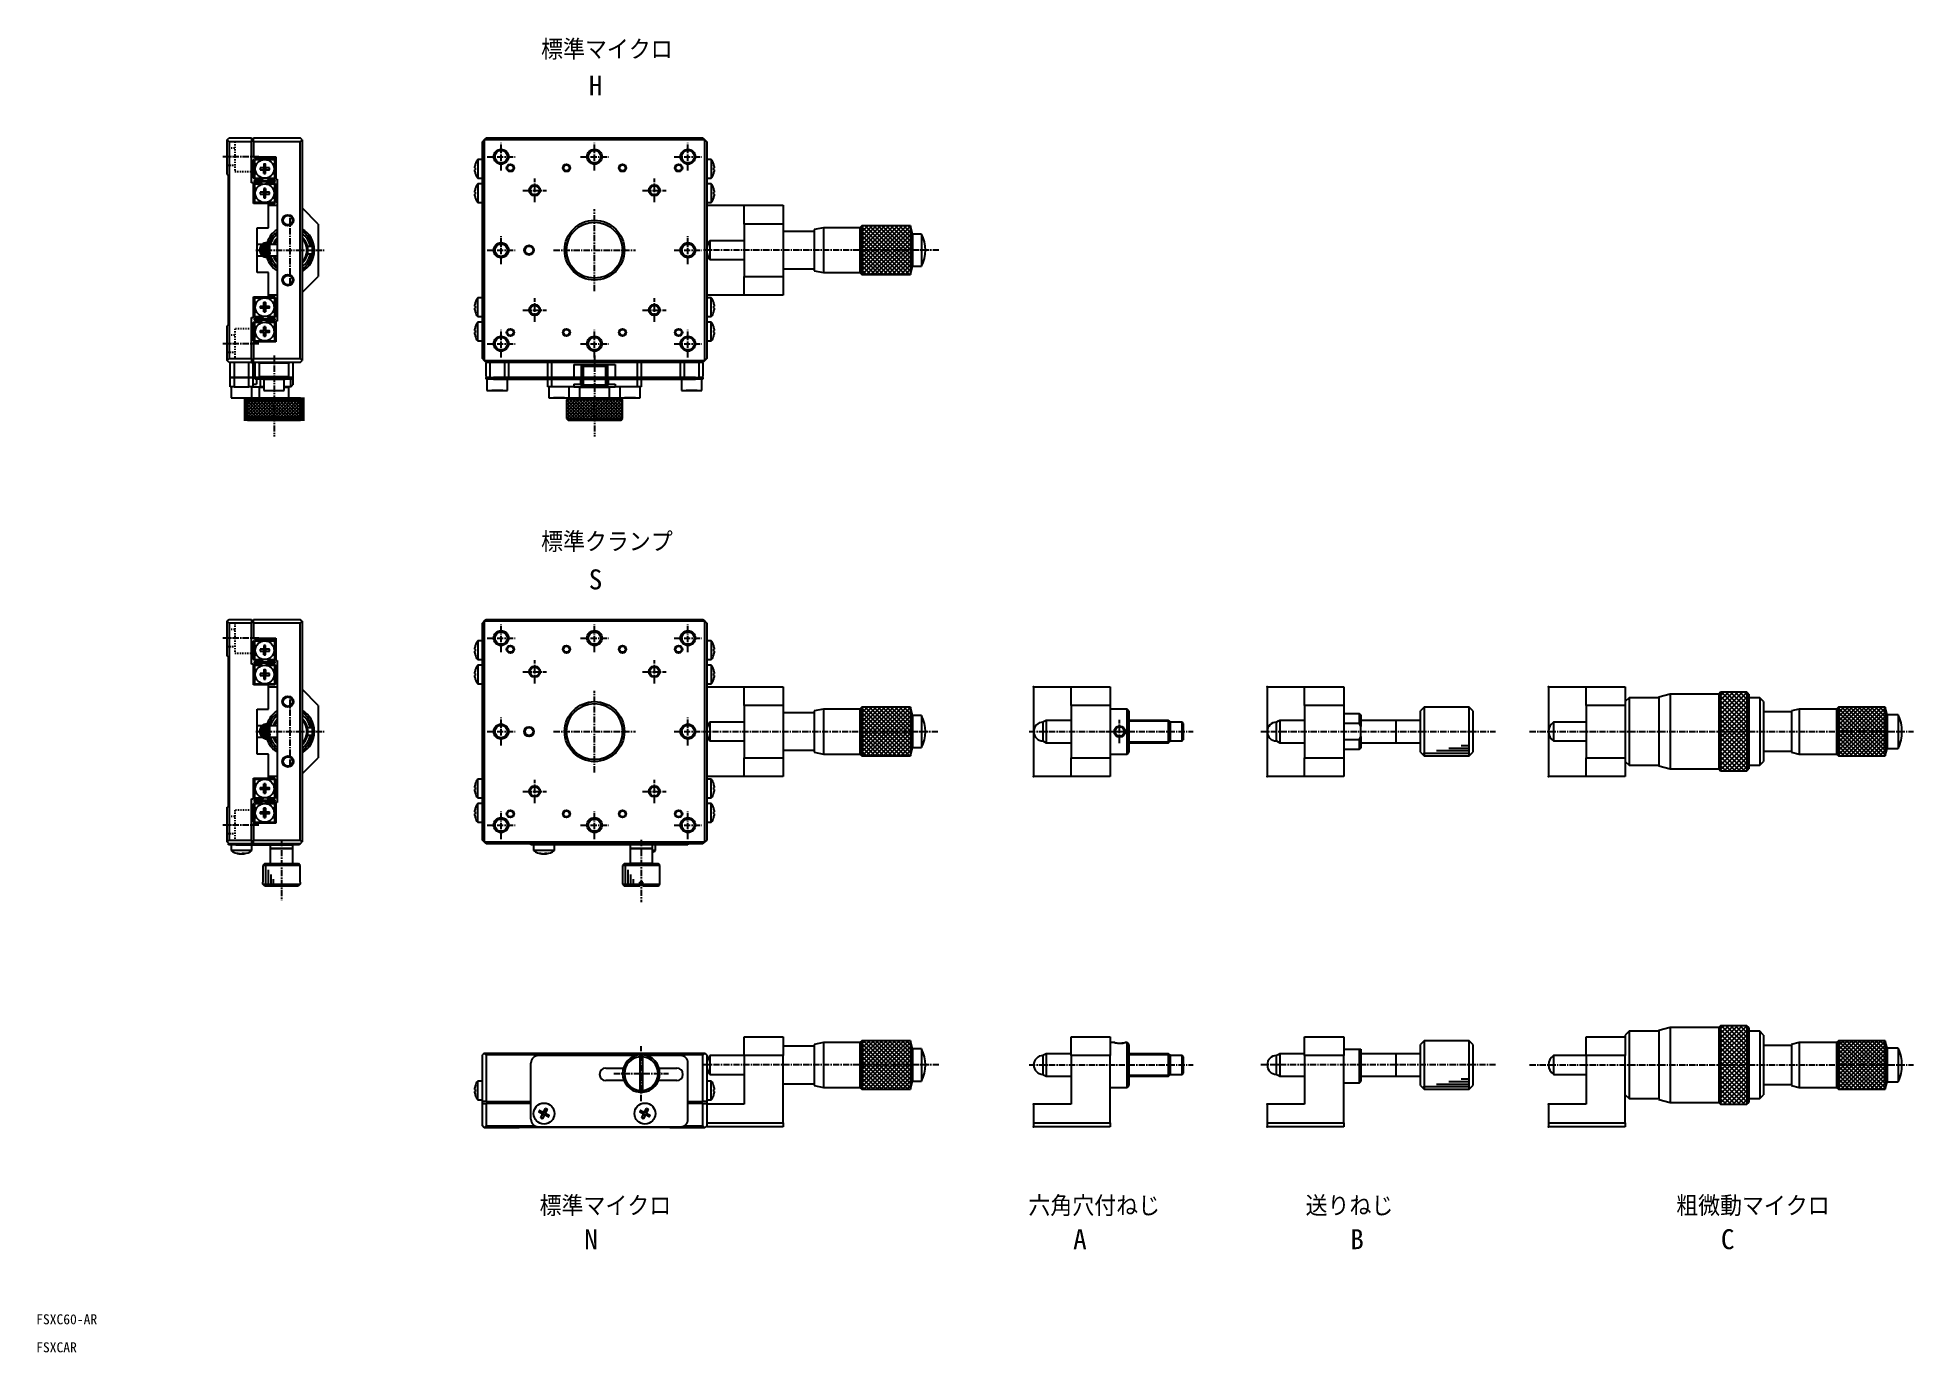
# Model space of a CAD drawing. Extents: x 90 to 467, y 81 to 345.
import ezdxf

# ---------------------------------------------------------------- set-up
doc = ezdxf.new("R2010")
doc.units = 0
doc.linetypes.add('CENTER', pattern=[2, 1.25, -0.25, 0.25, -0.25])
doc.linetypes.add('DOT', pattern=[0.5, 0.25, -0.25])
doc.layers.get('0').update_dxf_attribs({"linetype": 'CONTINUOUS'})
doc.styles.add('ｽﾀｲﾙ1', font='txt.shx', dxfattribs={"bigfont": 'bigfont.shx'})

msp = doc.modelspace()

# ---------------------------------------------------------------- texts
at = {"style": 'ｽﾀｲﾙ1'}
for s, p in [('標準マイクロ', (191.43, 340.66)), ('標準クランプ', (191.43, 241.91)), ('標準マイクロ', (191.13, 108.75)), ('六角穴付ねじ', (289.19, 108.75)), ('送りねじ', (344.79, 108.75)), ('粗微動マイクロ', (419.13, 108.75))]:
    msp.add_text(s, height=4, dxfattribs=at).set_placement(p)
for s, height, p in [('H', 4, (200.99, 333.48)), ('S', 4, (200.99, 234.43)), ('N', 4, (200.1, 102.11)), ('A', 4, (298.16, 102.11)), ('B', 4, (353.75, 102.11)), ('C', 4, (428.1, 102.11)), ('FSXC60-AR', 2, (90.14, 87.05)), ('FSXCAR', 2, (90.14, 81.43))]:
    msp.add_text(s, height=height).set_placement(p)

# ---------------------------------------------------------------- blocks, each defined once
blk = doc.blocks.new('AID4774')
at = {"color": 7, "linetype": 'CONTINUOUS'}
for p, q in [((66.785, 97.789999), (66.785, 94.414999)), ((67.31, 97.789999), (67.31, 94.039999)), ((67.835, 96.880672), (67.835, 94.039999)), ((68.36, 95.971346), (68.36, 94.039999)), ((68.885, 95.062019), (68.885, 94.039999))]:
    blk.add_line(p, q, dxfattribs=at)
blk = doc.blocks.new('AID4762')
at = {"color": 7, "linetype": 'CONTINUOUS'}
for p, q in [((138.945, 97.789999), (138.945, 94.039999)), ((139.47, 97.789999), (139.47, 94.039999)), ((139.995, 96.880672), (139.995, 94.039999)), ((140.52, 95.971346), (140.52, 94.039999)), ((141.045, 95.062019), (141.045, 94.039999))]:
    blk.add_line(p, q, dxfattribs=at)
blk = doc.blocks.new('*X16')
at = {"color": 0, "linetype": 'CONTINUOUS'}
for p, q in [((132.24, 269.31), (135.37, 272.45)), ((132.24, 269.97), (134.71, 272.45)), ((132.24, 270.63), (134.05, 272.45)), ((132.24, 271.3), (133.39, 272.45)), ((132.24, 271.96), (132.72, 272.45)), ((135.96, 268.7), (132.24, 272.42)), ((135.3, 268.7), (132.24, 271.76)), ((134.63, 268.7), (132.24, 271.09)), ((132.29, 268.7), (136.04, 272.45)), ((136.62, 268.7), (132.87, 272.45)), ((132.95, 268.7), (136.7, 272.45)), ((137.29, 268.7), (133.54, 272.45)), ((133.61, 268.7), (137.36, 272.45)), ((137.95, 268.7), (134.2, 272.45)), ((134.28, 268.7), (138.03, 272.45)), ((138.61, 268.7), (134.86, 272.45)), ((134.94, 268.7), (138.69, 272.45)), ((139.27, 268.7), (135.52, 272.45)), ((135.6, 268.7), (139.35, 272.45)), ((139.94, 268.7), (136.19, 272.45)), ((136.26, 268.7), (140.01, 272.45)), ((140.6, 268.7), (136.85, 272.45)), ((136.93, 268.7), (140.68, 272.45)), ((141.26, 268.7), (137.51, 272.45)), ((137.59, 268.7), (141.34, 272.45)), ((141.93, 268.7), (138.18, 272.45)), ((138.25, 268.7), (142, 272.45)), ((142.59, 268.7), (138.84, 272.45)), ((138.92, 268.7), (142.67, 272.45)), ((143.25, 268.7), (139.5, 272.45)), ((139.58, 268.7), (143.33, 272.45)), ((143.49, 269.12), (140.17, 272.45)), ((140.24, 268.7), (143.49, 271.94)), ((143.49, 269.79), (140.83, 272.45)), ((140.91, 268.7), (143.49, 271.28)), ((143.49, 270.45), (141.49, 272.45)), ((143.49, 271.11), (142.15, 272.45)), ((143.49, 271.78), (142.82, 272.45)), ((143.49, 272.44), (143.48, 272.45)), ((133.97, 268.7), (132.24, 270.43)), ((133.31, 268.7), (132.24, 269.77)), ((132.65, 268.7), (132.24, 269.1)), ((141.57, 268.7), (143.49, 270.61)), ((142.23, 268.7), (143.49, 269.95)), ((142.89, 268.7), (143.49, 269.29))]:
    blk.add_line(p, q, dxfattribs=at)

# ---------------------------------------------------------------- linework, layer by layer
at = {"color": 7, "linetype": 'CONTINUOUS'}
for p, q in [((128.49, 324.57), (128.86, 324.95)), ((128.86, 324.2), (128.49, 324.57)), ((128.49, 317.6), (128.49, 324.57)), ((128.86, 324.95), (133.36, 324.95)), ((128.86, 324.2), (128.86, 280.7)), ((133.36, 324.2), (128.86, 324.2)), ((133.36, 324.95), (133.36, 324.2)), ((133.36, 315.95), (133.36, 324.2)), ((133.74, 324.95), (143.11, 324.95)), ((133.74, 324.2), (133.74, 324.95)), ((143.11, 324.2), (133.74, 324.2)), ((133.74, 324.2), (133.74, 321.2)), ((143.49, 324.57), (143.11, 324.95)), ((143.11, 324.2), (143.49, 324.57)), ((143.11, 280.7), (143.11, 324.2)), ((143.49, 324.57), (143.49, 280.32)), ((179.65, 324.2), (180.02, 324.57)), ((179.65, 319.53), (179.65, 324.2)), ((180.02, 324.57), (180.4, 324.95)), ((180.02, 324.57), (180.02, 280.32)), ((224.27, 324.57), (180.02, 324.57)), ((180.4, 324.95), (223.9, 324.95)), ((223.9, 324.95), (224.27, 324.57)), ((224.27, 280.32), (224.27, 324.57)), ((224.27, 324.57), (224.65, 324.2)), ((224.65, 324.2), (224.65, 319.53)), ((133.74, 321.2), (138.24, 321.2)), ((133.74, 320.6), (133.85, 320.71)), ((133.74, 316.92), (133.74, 320.6)), ((133.96, 320.82), (133.85, 320.71)), ((133.85, 320.71), (133.96, 320.6)), ((133.96, 320.82), (138.01, 320.82)), ((133.96, 320.6), (133.96, 316.92)), ((135.61, 320.6), (133.96, 320.6)), ((134.86, 321.2), (135.05, 321.01)), ((135.05, 321.01), (135.24, 320.82)), ((138.01, 320.6), (136.36, 320.6)), ((136.74, 320.82), (136.92, 321.01)), ((136.92, 321.01), (137.11, 321.2)), ((138.12, 320.71), (138.01, 320.82)), ((138.01, 320.6), (138.12, 320.71)), ((138.01, 316.92), (138.01, 320.6)), ((138.12, 320.71), (138.24, 320.6)), ((138.24, 321.2), (138.24, 316.7)), ((179.65, 320.63), (178.73, 320.63)), ((178.73, 320.63), (178.73, 316.88)), ((225.56, 320.63), (224.65, 320.63)), ((225.56, 320.63), (225.56, 316.88)), ((128.49, 317.6), (128.64, 317.45)), ((128.64, 317.45), (128.64, 287.45)), ((133.85, 316.81), (133.74, 316.92)), ((133.96, 316.92), (133.85, 316.81)), ((133.85, 316.81), (133.96, 316.7)), ((133.89, 316.43), (138.09, 316.43)), ((133.89, 316.43), (133.89, 316.21)), ((133.89, 316.21), (138.09, 316.21)), ((133.96, 316.92), (135.46, 316.92)), ((135.23, 316.7), (133.96, 316.7)), ((135.79, 318.95), (135.05, 318.95)), ((135.05, 318.56), (135.79, 318.56)), ((135.54, 316.94), (135.06, 316.45)), ((135.06, 316.19), (135.54, 315.71)), ((135.09, 316.43), (135.59, 316.93)), ((135.23, 316.7), (135.46, 316.92)), ((135.46, 316.92), (135.49, 316.95)), ((135.74, 318.95), (135.74, 318.56)), ((135.79, 319.69), (135.79, 319)), ((135.79, 319.69), (135.79, 318.95)), ((136.18, 319), (135.79, 319)), ((135.79, 319), (135.79, 318.95)), ((135.79, 318.56), (135.79, 318.51)), ((135.79, 318.56), (135.79, 317.82)), ((135.79, 318.51), (136.18, 318.51)), ((135.79, 317.82), (135.79, 318.51)), ((136.18, 318.95), (136.18, 319.69)), ((136.92, 318.95), (136.18, 318.95)), ((136.18, 318.56), (136.92, 318.56)), ((136.18, 317.82), (136.18, 318.56)), ((136.23, 318.56), (136.23, 318.95)), ((136.91, 316.45), (136.43, 316.94)), ((136.43, 315.71), (136.91, 316.19)), ((136.48, 316.95), (136.51, 316.92)), ((136.88, 316.21), (136.49, 315.82)), ((136.51, 316.92), (136.74, 316.7)), ((136.51, 316.92), (138.01, 316.92)), ((138.01, 316.7), (136.74, 316.7)), ((138.12, 316.81), (138.01, 316.92)), ((138.01, 316.7), (138.12, 316.81)), ((138.09, 316.21), (138.09, 316.43)), ((138.24, 316.92), (138.12, 316.81)), ((138.24, 316.7), (138.46, 316.7)), ((138.46, 316.7), (138.46, 288.2)), ((178.23, 318.95), (178.08, 318.95)), ((178.08, 318.56), (178.23, 318.56)), ((178.23, 319.69), (178.22, 319.7)), ((178.22, 317.82), (178.23, 317.82)), ((178.73, 316.88), (179.65, 316.88)), ((179.65, 317.99), (179.65, 319.53)), ((179.65, 314.65), (179.65, 317.99)), ((224.65, 319.53), (224.65, 317.99)), ((224.65, 317.99), (224.65, 314.65)), ((224.65, 316.88), (225.56, 316.88)), ((226.07, 319.69), (226.07, 319.7)), ((226.07, 318.95), (226.21, 318.95)), ((226.21, 318.56), (226.07, 318.56)), ((226.07, 317.82), (226.07, 317.82)), ((133.74, 315.95), (133.36, 315.95)), ((133.74, 311.82), (133.74, 315.95)), ((133.74, 315.72), (133.85, 315.83)), ((133.96, 315.95), (133.85, 315.83)), ((133.85, 315.83), (133.96, 315.72)), ((133.96, 315.95), (135.23, 315.95)), ((135.46, 315.72), (133.96, 315.72)), ((133.96, 315.72), (133.96, 312.05)), ((135.79, 314.08), (135.05, 314.08)), ((135.05, 313.69), (135.79, 313.69)), ((135.46, 315.72), (135.23, 315.95)), ((135.49, 315.69), (135.46, 315.72)), ((135.74, 314.08), (135.74, 313.69)), ((135.79, 314.82), (135.79, 314.08)), ((136.18, 314.13), (135.79, 314.13)), ((135.79, 313.69), (135.79, 312.95)), ((135.79, 313.64), (136.18, 313.64)), ((136.18, 314.82), (136.18, 314.13)), ((136.18, 314.08), (136.18, 314.82)), ((136.18, 314.08), (136.18, 314.13)), ((136.92, 314.08), (136.18, 314.08)), ((136.18, 313.69), (136.92, 313.69)), ((136.18, 313.64), (136.18, 313.69)), ((136.18, 312.95), (136.18, 313.69)), ((136.18, 312.95), (136.18, 313.64)), ((136.23, 313.69), (136.23, 314.08)), ((136.49, 315.82), (136.39, 315.72)), ((136.51, 315.72), (136.48, 315.69)), ((136.74, 315.95), (136.51, 315.72)), ((138.01, 315.72), (136.51, 315.72)), ((136.74, 315.95), (138.01, 315.95)), ((138.12, 315.83), (138.01, 315.95)), ((138.01, 315.72), (138.12, 315.83)), ((138.01, 312.05), (138.01, 315.72)), ((138.12, 315.83), (138.24, 315.72)), ((138.24, 315.72), (138.24, 312.05)), ((178.23, 314.08), (178.08, 314.08)), ((178.08, 313.69), (178.23, 313.69)), ((178.23, 314.82), (178.22, 314.82)), ((178.23, 314.82), (178.22, 314.82)), ((178.22, 312.94), (178.23, 312.95)), ((178.22, 312.94), (178.23, 312.95)), ((179.65, 315.76), (178.73, 315.76)), ((178.73, 315.76), (178.73, 313.88)), ((178.73, 313.88), (178.73, 312.01)), ((179.65, 313.11), (179.65, 314.65)), ((179.65, 291.78), (179.65, 313.11)), ((225.56, 315.76), (224.65, 315.76)), ((224.65, 314.65), (224.65, 313.11)), ((224.65, 313.11), (224.65, 291.78)), ((225.56, 315.76), (225.56, 313.88)), ((225.56, 313.88), (225.56, 312.01)), ((226.07, 314.82), (226.07, 314.82)), ((226.07, 314.82), (226.07, 314.82)), ((226.07, 314.08), (226.21, 314.08)), ((226.21, 313.69), (226.07, 313.69)), ((226.07, 312.94), (226.07, 312.95)), ((226.07, 312.94), (226.07, 312.95)), ((133.85, 311.93), (133.74, 312.05)), ((136.74, 311.82), (133.74, 311.82)), ((133.96, 312.05), (133.85, 311.93)), ((133.85, 311.93), (133.96, 311.82)), ((133.96, 312.05), (135.61, 312.05)), ((136.36, 312.05), (138.01, 312.05)), ((136.74, 306.95), (136.74, 311.82)), ((138.01, 311.82), (136.74, 311.82)), ((136.74, 311.45), (138.46, 311.45)), ((138.12, 311.93), (138.01, 312.05)), ((138.01, 311.82), (138.12, 311.93)), ((138.24, 312.05), (138.12, 311.93)), ((146.71, 307.7), (143.49, 310.92)), ((178.73, 312.01), (179.65, 312.01)), ((224.65, 312.01), (225.56, 312.01)), ((224.65, 311.45), (232.15, 311.45)), ((232.15, 311.45), (240.02, 311.45)), ((232.15, 307.7), (232.15, 311.45)), ((240.02, 311.45), (240.02, 307.7)), ((134.49, 306.95), (136.74, 306.95)), ((134.49, 303.25), (134.49, 306.95)), ((146.71, 307.7), (146.71, 297.2)), ((240.02, 307.7), (232.15, 307.7)), ((232.15, 307.7), (232.15, 297.2)), ((240.02, 307.7), (240.02, 297.2)), ((246.21, 306.2), (240.02, 306.2)), ((248.08, 306.95), (246.21, 306.57)), ((246.21, 306.57), (246.21, 298.73)), ((255.4, 306.95), (248.08, 306.95)), ((248.08, 306.95), (248.08, 298.39)), ((255.77, 307.32), (255.4, 306.95)), ((255.4, 306.95), (255.4, 298.39)), ((265.96, 305.67), (265.52, 307.32)), ((265.96, 305.67), (265.96, 299.54)), ((267.77, 305.67), (265.96, 305.67)), ((267.77, 305.67), (267.77, 299.54)), ((135.44, 303.57), (134.49, 303.57)), ((134.49, 301.64), (134.49, 303.25)), ((134.49, 297.95), (134.49, 301.64)), ((134.49, 301.32), (135.54, 301.32)), ((135.46, 303.13), (135.84, 303.53)), ((135.46, 301.76), (135.46, 303.13)), ((135.84, 301.36), (135.46, 301.76)), ((136.21, 303.57), (135.84, 303.57)), ((135.84, 303.57), (135.84, 303.53)), ((135.84, 303.53), (135.84, 301.36)), ((135.84, 301.36), (135.84, 301.32)), ((135.84, 301.32), (136.21, 301.32)), ((136.17, 303.57), (136.29, 303.6)), ((136.21, 301.32), (136.21, 303.57)), ((136.29, 303.2), (136.21, 303.2)), ((136.29, 303.2), (136.21, 303.2)), ((136.21, 301.7), (136.29, 301.7)), ((136.21, 301.7), (136.29, 301.7)), ((136.29, 301.38), (136.21, 301.39)), ((136.29, 303.8), (136.29, 301.18)), ((137.07, 303.86), (136.5, 303.99)), ((137.07, 303.87), (136.65, 303.88)), ((136.66, 301.18), (136.66, 303.8)), ((136.74, 303.2), (136.66, 303.2)), ((136.96, 303.2), (136.66, 303.2)), ((136.74, 303.2), (136.66, 303.2)), ((136.74, 303.2), (136.66, 303.2)), ((136.66, 301.7), (136.74, 301.7)), ((136.66, 301.7), (136.96, 301.7)), ((136.66, 301.7), (136.74, 301.7)), ((136.96, 301.47), (136.66, 301.38)), ((136.74, 303.5), (136.74, 303.2)), ((136.74, 301.7), (136.74, 301.48)), ((136.92, 303.52), (136.96, 303.5)), ((136.92, 301.45), (136.92, 301.45)), ((136.97, 303.57), (136.93, 303.52)), ((138.46, 303.57), (136.96, 303.57)), ((136.96, 303.57), (136.96, 301.32)), ((136.96, 301.32), (138.46, 301.32)), ((137.07, 303.86), (136.97, 303.57)), ((137.02, 301.09), (137.03, 301.09)), ((137.02, 301.09), (137.02, 301.09)), ((137.02, 301.09), (137.02, 301.09)), ((137.02, 301.09), (137.02, 301.09)), ((137.02, 301.09), (137.02, 301.09)), ((137.02, 301.09), (137.02, 301.09)), ((137.03, 301.1), (137.07, 301.11)), ((137.03, 301.1), (137.03, 301.1)), ((137.03, 301.09), (137.03, 301.1)), ((137.03, 301.09), (137.03, 301.09)), ((137.06, 301.11), (137.07, 301.11)), ((137.51, 303.57), (137.07, 303.87)), ((137.13, 303.84), (137.07, 303.86)), ((137.07, 301.11), (137.07, 301.11)), ((144.57, 303.2), (144.38, 303.2)), ((144.38, 301.7), (144.57, 301.7)), ((145.14, 303.2), (144.57, 303.2)), ((145.52, 303.2), (144.57, 303.2)), ((144.57, 301.7), (145.14, 301.7)), ((145.52, 303.2), (145.14, 303.2)), ((145.14, 301.7), (145.52, 301.7)), ((232.15, 304.32), (225.31, 304.32)), ((225.31, 304.32), (225.31, 300.76)), ((136.74, 297.95), (134.49, 297.95)), ((136.74, 293.07), (136.74, 297.95)), ((225.31, 300.76), (225.31, 300.57)), ((225.31, 300.57), (232.15, 300.57)), ((240.02, 298.7), (246.21, 298.7)), ((246.21, 298.73), (246.21, 298.32)), ((246.21, 298.32), (248.08, 297.95)), ((248.08, 298.39), (248.08, 297.95)), ((248.08, 297.95), (255.4, 297.95)), ((255.4, 298.39), (255.4, 297.95)), ((255.4, 297.95), (255.77, 297.57)), ((255.77, 298.05), (255.77, 297.57)), ((265.52, 297.57), (265.96, 299.22)), ((265.52, 298.05), (265.52, 297.57)), ((265.96, 299.54), (265.96, 299.22)), ((265.96, 299.22), (267.77, 299.22)), ((267.77, 299.54), (267.77, 299.22)), ((143.49, 293.97), (146.71, 297.2)), ((232.15, 293.45), (232.15, 297.2)), ((232.15, 297.2), (240.02, 297.2)), ((240.02, 297.2), (240.02, 293.45)), ((133.74, 293.07), (136.74, 293.07)), ((133.74, 288.95), (133.74, 293.07)), ((133.74, 292.85), (133.85, 292.96)), ((133.96, 293.07), (133.85, 292.96)), ((133.85, 292.96), (133.96, 292.85)), ((133.96, 292.85), (133.96, 289.17)), ((135.61, 292.85), (133.96, 292.85)), ((135.05, 291.2), (135.79, 291.2)), ((135.79, 290.81), (135.05, 290.81)), ((135.74, 290.81), (135.74, 291.2)), ((135.79, 291.2), (135.79, 291.94)), ((135.79, 291.25), (136.18, 291.25)), ((135.79, 290.07), (135.79, 290.81)), ((136.18, 290.76), (135.79, 290.76)), ((136.18, 291.94), (136.18, 291.25)), ((136.18, 291.94), (136.18, 291.2)), ((136.18, 291.25), (136.18, 291.2)), ((136.18, 291.2), (136.92, 291.2)), ((136.92, 290.81), (136.18, 290.81)), ((136.18, 290.81), (136.18, 290.76)), ((136.18, 290.81), (136.18, 290.07)), ((136.18, 290.07), (136.18, 290.76)), ((136.23, 291.2), (136.23, 290.81)), ((138.01, 292.85), (136.36, 292.85)), ((138.46, 293.45), (136.74, 293.45)), ((136.74, 293.07), (138.01, 293.07)), ((138.12, 292.96), (138.01, 293.07)), ((138.01, 292.85), (138.12, 292.96)), ((138.01, 289.17), (138.01, 292.85)), ((138.12, 292.96), (138.24, 292.85)), ((138.24, 292.85), (138.24, 289.17)), ((178.08, 291.2), (178.23, 291.2)), ((178.23, 290.81), (178.08, 290.81)), ((178.22, 291.95), (178.23, 291.94)), ((178.22, 291.95), (178.23, 291.94)), ((178.23, 290.07), (178.22, 290.07)), ((178.23, 290.07), (178.22, 290.07)), ((179.65, 292.88), (178.73, 292.88)), ((178.73, 291.01), (178.73, 292.88)), ((178.73, 289.13), (178.73, 291.01)), ((179.65, 290.24), (179.65, 291.78)), ((179.65, 286.9), (179.65, 290.24)), ((232.15, 293.45), (224.65, 293.45)), ((225.56, 292.88), (224.65, 292.88)), ((224.65, 291.78), (224.65, 290.24)), ((224.65, 290.24), (224.65, 286.9)), ((225.56, 291.01), (225.56, 292.88)), ((225.56, 289.13), (225.56, 291.01)), ((226.07, 291.95), (226.07, 291.94)), ((226.07, 291.95), (226.07, 291.94)), ((226.21, 291.2), (226.07, 291.2)), ((226.07, 290.81), (226.21, 290.81)), ((226.07, 290.07), (226.07, 290.07)), ((226.07, 290.07), (226.07, 290.07)), ((240.02, 293.45), (232.15, 293.45)), ((128.64, 287.45), (128.49, 287.3)), ((128.49, 280.32), (128.49, 287.3)), ((133.36, 280.7), (133.36, 288.95)), ((133.36, 288.95), (133.74, 288.95)), ((133.85, 289.06), (133.74, 289.17)), ((133.74, 287.97), (133.85, 288.08)), ((133.74, 284.3), (133.74, 287.97)), ((133.96, 289.17), (133.85, 289.06)), ((133.85, 289.06), (133.96, 288.95)), ((133.96, 288.2), (133.85, 288.08)), ((133.85, 288.08), (133.96, 287.97)), ((133.89, 288.68), (138.09, 288.68)), ((133.89, 288.68), (133.89, 288.46)), ((133.89, 288.46), (138.09, 288.46)), ((133.96, 289.17), (135.46, 289.17)), ((135.23, 288.95), (133.96, 288.95)), ((133.96, 288.2), (135.23, 288.2)), ((135.46, 287.97), (133.96, 287.97)), ((133.96, 287.97), (133.96, 284.3)), ((135.05, 286.33), (135.79, 286.33)), ((135.54, 289.19), (135.06, 288.7)), ((135.06, 288.44), (135.54, 287.96)), ((135.09, 288.68), (135.48, 289.07)), ((135.23, 288.95), (135.46, 289.17)), ((135.46, 287.97), (135.23, 288.2)), ((135.46, 289.17), (135.49, 289.2)), ((135.49, 287.94), (135.46, 287.97)), ((135.48, 289.07), (135.59, 289.18)), ((135.74, 285.94), (135.74, 286.33)), ((135.79, 287.07), (135.79, 286.38)), ((135.79, 286.33), (135.79, 287.07)), ((135.79, 286.38), (136.18, 286.38)), ((135.79, 286.33), (135.79, 286.38)), ((136.18, 287.07), (136.18, 286.33)), ((136.18, 286.33), (136.92, 286.33)), ((136.23, 286.33), (136.23, 285.94)), ((136.88, 288.46), (136.39, 287.97)), ((136.91, 288.7), (136.43, 289.19)), ((136.43, 287.96), (136.91, 288.44)), ((136.48, 289.2), (136.51, 289.17)), ((136.51, 287.97), (136.48, 287.94)), ((136.51, 289.17), (136.74, 288.95)), ((136.51, 289.17), (138.01, 289.17)), ((136.74, 288.2), (136.51, 287.97)), ((138.01, 287.97), (136.51, 287.97)), ((138.01, 288.95), (136.74, 288.95)), ((136.74, 288.2), (138.01, 288.2)), ((138.12, 289.06), (138.01, 289.17)), ((138.01, 288.95), (138.12, 289.06)), ((138.12, 288.08), (138.01, 288.2)), ((138.01, 287.97), (138.12, 288.08)), ((138.01, 284.3), (138.01, 287.97)), ((138.09, 288.46), (138.09, 288.68)), ((138.24, 289.17), (138.12, 289.06)), ((138.12, 288.08), (138.24, 287.97)), ((138.24, 288.2), (138.24, 284.07)), ((138.46, 288.2), (138.24, 288.2)), ((178.08, 286.33), (178.23, 286.33)), ((178.22, 287.07), (178.23, 287.07)), ((178.73, 289.13), (179.65, 289.13)), ((179.65, 288.01), (178.73, 288.01)), ((178.73, 284.26), (178.73, 288.01)), ((179.65, 285.36), (179.65, 286.9)), ((224.65, 289.13), (225.56, 289.13)), ((225.56, 288.01), (224.65, 288.01)), ((224.65, 286.9), (224.65, 285.36)), ((225.56, 284.26), (225.56, 288.01)), ((226.07, 287.07), (226.07, 287.07)), ((226.21, 286.33), (226.07, 286.33)), ((133.85, 284.18), (133.74, 284.3)), ((138.24, 284.07), (133.74, 284.07)), ((133.74, 284.07), (133.74, 280.7)), ((133.96, 284.3), (133.85, 284.18)), ((133.85, 284.18), (133.96, 284.07)), ((133.96, 284.3), (135.61, 284.3)), ((135.79, 285.94), (135.05, 285.94)), ((135.79, 285.89), (135.79, 285.94)), ((135.79, 285.2), (135.79, 285.94)), ((136.18, 285.89), (135.79, 285.89)), ((135.79, 285.2), (135.79, 285.89)), ((136.92, 285.94), (136.18, 285.94)), ((136.18, 285.94), (136.18, 285.2)), ((136.36, 284.3), (138.01, 284.3)), ((138.12, 284.18), (138.01, 284.3)), ((138.01, 284.07), (138.12, 284.18)), ((138.24, 284.3), (138.12, 284.18)), ((178.23, 285.94), (178.08, 285.94)), ((178.23, 285.2), (178.22, 285.19)), ((178.73, 284.26), (179.65, 284.26)), ((179.65, 280.7), (179.65, 285.36)), ((224.65, 285.36), (224.65, 280.7)), ((224.65, 284.26), (225.56, 284.26)), ((226.07, 285.94), (226.21, 285.94)), ((226.07, 285.2), (226.07, 285.19)), ((128.49, 280.32), (128.86, 280.7)), ((128.86, 279.95), (128.49, 280.32)), ((128.86, 280.7), (133.36, 280.7)), ((133.36, 279.95), (128.86, 279.95)), ((129.09, 276.95), (129.09, 279.95)), ((129.84, 279.95), (129.84, 276.95)), ((132.84, 276.95), (132.84, 279.95)), ((133.36, 280.7), (133.36, 279.95)), ((133.36, 279.95), (133.59, 279.95)), ((133.59, 279.95), (133.59, 276.95)), ((133.59, 279.5), (134.11, 279.5)), ((133.74, 280.7), (143.11, 280.7)), ((133.74, 279.95), (133.74, 280.7)), ((143.11, 279.95), (133.74, 279.95)), ((134.11, 276.95), (134.11, 279.95)), ((134.86, 279.8), (134.71, 279.95)), ((140.86, 279.8), (134.86, 279.8)), ((134.86, 279.8), (134.86, 277.1)), ((141.01, 279.95), (140.86, 279.8)), ((140.86, 277.1), (140.86, 279.8)), ((141.61, 279.95), (141.61, 276.95)), ((143.49, 280.32), (143.11, 280.7)), ((143.11, 279.95), (143.49, 280.32)), ((180.02, 280.32), (179.65, 280.7)), ((180.02, 280.32), (224.27, 280.32)), ((180.4, 279.95), (180.02, 280.32)), ((223.9, 279.95), (180.4, 279.95)), ((180.4, 279.8), (180.55, 279.95)), ((180.55, 279.95), (180.4, 279.8)), ((180.4, 277.1), (180.4, 279.8)), ((181.15, 279.95), (181.15, 276.95)), ((184.15, 276.95), (184.15, 279.95)), ((184.75, 279.95), (184.9, 279.8)), ((184.9, 279.8), (184.75, 279.95)), ((184.9, 279.8), (184.9, 277.1)), ((192.77, 276.95), (192.77, 279.95)), ((193.52, 279.95), (193.52, 276.95)), ((198.02, 279.5), (199.52, 279.5)), ((199.52, 279.5), (201.02, 279.5)), ((199.52, 276.95), (199.52, 279.5)), ((199.9, 279.12), (199.52, 279.5)), ((204.4, 279.12), (199.9, 279.12)), ((199.9, 279.12), (199.9, 276.95)), ((201.02, 279.5), (203.27, 279.5)), ((203.27, 279.5), (204.77, 279.5)), ((204.4, 279.12), (204.77, 279.5)), ((204.4, 276.95), (204.4, 279.12)), ((204.77, 279.5), (204.77, 276.95)), ((204.77, 279.5), (206.27, 279.5)), ((210.77, 276.95), (210.77, 279.95)), ((211.52, 279.95), (211.52, 276.95)), ((219.4, 279.8), (219.55, 279.95)), ((219.55, 279.95), (219.4, 279.8)), ((219.4, 277.1), (219.4, 279.8)), ((220.15, 279.95), (220.15, 276.95)), ((223.15, 276.95), (223.15, 279.95)), ((223.75, 279.95), (223.9, 279.8)), ((223.9, 279.8), (223.75, 279.95)), ((224.27, 280.32), (223.9, 279.95)), ((223.9, 279.8), (223.9, 277.1)), ((224.65, 280.7), (224.27, 280.32)), ((129.84, 276.95), (129.09, 276.95)), ((129.09, 276.95), (129.84, 276.95)), ((129.09, 275.07), (129.09, 276.95)), ((129.84, 275.07), (129.09, 275.07)), ((129.27, 275.07), (129.27, 272.82)), ((129.84, 276.95), (132.84, 276.95)), ((132.84, 276.95), (129.84, 276.95)), ((129.84, 276.95), (129.84, 275.07)), ((129.84, 275.07), (132.84, 275.07)), ((133.59, 276.95), (132.84, 276.95)), ((132.84, 276.95), (133.59, 276.95)), ((132.84, 275.07), (132.84, 276.95)), ((133.59, 275.07), (132.84, 275.07)), ((133.4, 272.82), (133.4, 275.07)), ((133.59, 276.95), (134.11, 276.95)), ((133.59, 276.95), (133.59, 275.07)), ((133.59, 275.6), (134.34, 275.6)), ((133.59, 275.07), (135.09, 275.07)), ((134.11, 276.57), (134.11, 276.95)), ((134.71, 276.95), (134.11, 276.95)), ((135.61, 276.57), (134.11, 276.57)), ((134.34, 276.57), (134.34, 275.6)), ((134.71, 276.95), (134.86, 277.1)), ((134.71, 276.95), (134.96, 276.95)), ((134.96, 276.95), (134.71, 276.95)), ((134.86, 277.1), (140.86, 277.1)), ((135.01, 275.07), (134.86, 274.92)), ((134.86, 274.92), (134.86, 272.82)), ((135.8, 274.92), (134.86, 274.92)), ((134.96, 276.95), (135.61, 276.95)), ((135.8, 275.07), (135.09, 275.07)), ((140.11, 276.95), (135.61, 276.95)), ((135.61, 276.57), (140.11, 276.57)), ((135.8, 276.57), (135.8, 274.32)), ((139.92, 274.32), (139.92, 276.57)), ((141.24, 275.07), (139.92, 275.07)), ((140.86, 274.92), (139.92, 274.92)), ((140.11, 276.95), (140.77, 276.95)), ((141.61, 276.57), (140.11, 276.57)), ((140.86, 274.92), (140.71, 275.07)), ((140.77, 276.95), (141.01, 276.95)), ((141.01, 276.95), (140.77, 276.95)), ((140.86, 277.1), (141.01, 276.95)), ((140.86, 272.82), (140.86, 274.92)), ((141.61, 276.95), (141.01, 276.95)), ((141.24, 275.07), (141.24, 276.57)), ((141.24, 275.07), (141.61, 275.45)), ((141.61, 276.95), (141.61, 276.57)), ((141.61, 276.57), (141.61, 275.45)), ((180.4, 277.1), (180.55, 276.95)), ((180.4, 276.95), (180.55, 276.95)), ((180.4, 276.57), (180.4, 276.95)), ((181.9, 276.57), (180.4, 276.57)), ((181.15, 276.95), (180.55, 276.95)), ((180.58, 276.57), (180.58, 274.32)), ((181.15, 276.95), (181.9, 276.95)), ((181.15, 276.95), (181.9, 276.95)), ((184.15, 276.95), (181.9, 276.95)), ((181.9, 276.95), (184.15, 276.95)), ((181.9, 276.57), (199.9, 276.57)), ((199.9, 276.95), (184.15, 276.95)), ((184.71, 274.32), (184.71, 276.57)), ((184.75, 276.95), (184.9, 277.1)), ((192.77, 275.07), (192.77, 276.57)), ((193.52, 275.07), (192.77, 275.07)), ((192.96, 275.07), (192.96, 272.82)), ((193.52, 276.57), (193.52, 275.07)), ((198.02, 275.07), (193.52, 275.07)), ((197.08, 272.82), (197.08, 275.07)), ((198.02, 275.6), (199.32, 275.6)), ((198.02, 275.07), (199.3, 275.07)), ((199.3, 275.07), (199.15, 274.92)), ((199.15, 274.92), (199.15, 272.82)), ((205.15, 274.92), (199.15, 274.92)), ((199.3, 275.07), (199.52, 275.07)), ((199.32, 276.57), (199.32, 275.6)), ((199.52, 275.07), (199.52, 276.57)), ((199.52, 275.07), (199.9, 275.45)), ((204.77, 275.07), (199.52, 275.07)), ((199.9, 276.95), (204.4, 276.95)), ((204.4, 276.95), (199.9, 276.95)), ((199.9, 276.57), (204.4, 276.57)), ((204.4, 276.57), (199.9, 276.57)), ((199.9, 276.57), (199.9, 275.45)), ((199.9, 275.45), (204.4, 275.45)), ((220.15, 276.95), (204.4, 276.95)), ((204.4, 276.57), (222.4, 276.57)), ((204.4, 275.45), (204.4, 276.57)), ((204.77, 275.07), (204.4, 275.45)), ((204.77, 276.57), (204.77, 275.07)), ((204.77, 275.07), (205, 275.07)), ((204.97, 275.6), (204.97, 276.57)), ((204.97, 275.6), (206.27, 275.6)), ((205.15, 274.92), (205, 275.07)), ((205, 275.07), (206.27, 275.07)), ((205.15, 272.82), (205.15, 274.92)), ((210.77, 275.07), (206.27, 275.07)), ((207.21, 275.07), (207.21, 272.82)), ((210.77, 275.07), (210.77, 276.57)), ((211.52, 275.07), (210.77, 275.07)), ((211.33, 272.82), (211.33, 275.07)), ((211.52, 276.57), (211.52, 275.07)), ((219.4, 277.1), (219.55, 276.95)), ((219.58, 276.57), (219.58, 274.32)), ((222.4, 276.95), (220.15, 276.95)), ((220.15, 276.95), (222.4, 276.95)), ((222.4, 276.95), (223.15, 276.95)), ((222.4, 276.95), (223.15, 276.95)), ((223.9, 276.57), (222.4, 276.57)), ((223.75, 276.95), (223.15, 276.95)), ((223.71, 274.32), (223.71, 276.57)), ((223.75, 276.95), (223.9, 277.1)), ((223.75, 276.95), (223.9, 276.95)), ((223.9, 276.95), (223.9, 276.57)), ((129.27, 272.82), (133.4, 272.82)), ((132.61, 272.82), (132.24, 272.45)), ((133.4, 272.82), (143.11, 272.82)), ((135.8, 274.32), (139.92, 274.32)), ((143.49, 272.45), (143.11, 272.82)), ((180.58, 274.32), (184.71, 274.32)), ((180.58, 274.32), (182.65, 274.32)), ((181.56, 274.32), (182.11, 274.32)), ((182.11, 274.32), (181.56, 274.32)), ((182.11, 274.32), (183.19, 274.32)), ((183.19, 274.32), (182.11, 274.32)), ((182.65, 274.32), (184.71, 274.32)), ((183.19, 274.32), (183.73, 274.32)), ((183.73, 274.32), (183.19, 274.32)), ((192.96, 272.82), (196.9, 272.82)), ((192.96, 272.82), (195.02, 272.82)), ((193.94, 272.82), (194.48, 272.82)), ((194.48, 272.82), (193.94, 272.82)), ((194.48, 272.82), (195.56, 272.82)), ((195.56, 272.82), (194.48, 272.82)), ((195.02, 272.82), (196.9, 272.82)), ((195.56, 272.82), (196.1, 272.82)), ((196.1, 272.82), (195.56, 272.82)), ((196.9, 272.82), (196.52, 272.45)), ((196.9, 272.82), (207.4, 272.82)), ((207.4, 272.82), (211.33, 272.82)), ((207.4, 272.82), (209.27, 272.82)), ((207.77, 272.45), (207.4, 272.82)), ((208.19, 272.82), (208.73, 272.82)), ((208.73, 272.82), (208.19, 272.82)), ((208.73, 272.82), (209.81, 272.82)), ((209.81, 272.82), (208.73, 272.82)), ((209.27, 272.82), (211.33, 272.82)), ((209.81, 272.82), (210.35, 272.82)), ((210.35, 272.82), (209.81, 272.82)), ((219.58, 274.32), (223.71, 274.32)), ((219.58, 274.32), (221.65, 274.32)), ((220.56, 274.32), (221.11, 274.32)), ((221.11, 274.32), (220.56, 274.32)), ((221.11, 274.32), (222.19, 274.32)), ((222.19, 274.32), (221.11, 274.32)), ((221.65, 274.32), (223.71, 274.32)), ((222.19, 274.32), (222.73, 274.32)), ((222.73, 274.32), (222.19, 274.32)), ((132.24, 268.7), (132.61, 268.32)), ((143.11, 268.32), (132.61, 268.32)), ((143.11, 268.32), (143.49, 268.7)), ((196.52, 268.7), (196.9, 268.32)), ((202.15, 268.32), (196.9, 268.32)), ((202.15, 268.7), (207.77, 268.7)), ((207.4, 268.32), (202.15, 268.32)), ((207.4, 268.32), (207.77, 268.7)), ((128.49, 228.04), (128.86, 228.41)), ((128.86, 227.66), (128.49, 228.04)), ((128.49, 221.06), (128.49, 228.04)), ((128.86, 228.41), (133.36, 228.41)), ((128.86, 227.66), (128.86, 184.16)), ((133.36, 227.66), (128.86, 227.66)), ((133.36, 228.41), (133.36, 227.66)), ((133.36, 219.41), (133.36, 227.66)), ((133.74, 228.41), (143.11, 228.41)), ((133.74, 227.66), (133.74, 228.41)), ((143.11, 227.66), (133.74, 227.66)), ((133.74, 227.66), (133.74, 224.66)), ((143.49, 228.04), (143.11, 228.41)), ((143.11, 227.66), (143.49, 228.04)), ((143.11, 184.16), (143.11, 227.66)), ((143.49, 228.04), (143.49, 183.79)), ((179.65, 227.66), (180.02, 228.04)), ((179.65, 222.99), (179.65, 227.66)), ((180.02, 228.04), (180.4, 228.41)), ((224.27, 228.04), (180.02, 228.04)), ((180.02, 228.04), (180.02, 183.79)), ((180.4, 228.41), (223.9, 228.41)), ((223.9, 228.41), (224.27, 228.04)), ((224.27, 183.79), (224.27, 228.04)), ((224.27, 228.04), (224.65, 227.66)), ((224.65, 227.66), (224.65, 222.99)), ((133.74, 224.66), (138.24, 224.66)), ((133.74, 224.06), (133.85, 224.17)), ((133.74, 220.39), (133.74, 224.06)), ((133.96, 224.29), (133.85, 224.17)), ((133.85, 224.17), (133.96, 224.06)), ((133.96, 224.29), (138.01, 224.29)), ((133.96, 224.06), (133.96, 220.39)), ((135.61, 224.06), (133.96, 224.06)), ((134.86, 224.66), (135.05, 224.47)), ((135.05, 224.47), (135.24, 224.29)), ((135.79, 222.42), (135.05, 222.42)), ((135.05, 222.03), (135.79, 222.03)), ((135.74, 222.42), (135.74, 222.03)), ((135.79, 223.16), (135.79, 222.47)), ((135.79, 223.16), (135.79, 222.42)), ((136.18, 222.47), (135.79, 222.47)), ((135.79, 222.47), (135.79, 222.42)), ((135.79, 222.03), (135.79, 221.98)), ((135.79, 222.03), (135.79, 221.29)), ((136.18, 222.42), (136.18, 223.16)), ((136.92, 222.42), (136.18, 222.42)), ((136.18, 222.03), (136.92, 222.03)), ((136.18, 221.29), (136.18, 222.03)), ((136.23, 222.03), (136.23, 222.42)), ((138.01, 224.06), (136.36, 224.06)), ((136.74, 224.29), (136.92, 224.47)), ((136.92, 224.47), (137.11, 224.66)), ((138.12, 224.17), (138.01, 224.29)), ((138.01, 224.06), (138.12, 224.17)), ((138.01, 220.39), (138.01, 224.06)), ((138.12, 224.17), (138.24, 224.06)), ((138.24, 224.66), (138.24, 220.16)), ((178.23, 222.42), (178.08, 222.42)), ((178.08, 222.03), (178.23, 222.03)), ((178.23, 223.16), (178.22, 223.16)), ((179.65, 224.1), (178.73, 224.1)), ((178.73, 224.1), (178.73, 220.35)), ((179.65, 221.45), (179.65, 222.99)), ((225.56, 224.1), (224.65, 224.1)), ((224.65, 222.99), (224.65, 221.45)), ((225.56, 224.1), (225.56, 220.35)), ((226.07, 223.16), (226.07, 223.16)), ((226.07, 222.42), (226.21, 222.42)), ((226.21, 222.03), (226.07, 222.03)), ((128.49, 221.06), (128.64, 220.91)), ((128.64, 220.91), (128.64, 190.91)), ((133.74, 219.41), (133.36, 219.41)), ((133.85, 220.27), (133.74, 220.39)), ((133.74, 215.29), (133.74, 219.41)), ((133.74, 219.19), (133.85, 219.3)), ((133.96, 220.39), (133.85, 220.27)), ((133.85, 220.27), (133.96, 220.16)), ((133.96, 219.41), (133.85, 219.3)), ((133.85, 219.3), (133.96, 219.19)), ((133.89, 219.9), (138.09, 219.9)), ((133.89, 219.9), (133.89, 219.67)), ((133.89, 219.67), (138.09, 219.67)), ((133.96, 220.39), (135.46, 220.39)), ((135.23, 220.16), (133.96, 220.16)), ((133.96, 219.41), (135.23, 219.41)), ((135.46, 219.19), (133.96, 219.19)), ((133.96, 219.19), (133.96, 215.51)), ((135.54, 220.4), (135.06, 219.92)), ((135.06, 219.65), (135.54, 219.17)), ((135.09, 219.9), (135.59, 220.39)), ((135.23, 220.16), (135.46, 220.39)), ((135.46, 219.19), (135.23, 219.41)), ((135.46, 220.39), (135.49, 220.42)), ((135.49, 219.16), (135.46, 219.19)), ((135.79, 221.98), (136.18, 221.98)), ((135.79, 221.29), (135.79, 221.98)), ((135.79, 218.28), (135.79, 217.54)), ((136.18, 218.28), (136.18, 217.59)), ((136.18, 217.54), (136.18, 218.28)), ((136.49, 219.28), (136.39, 219.18)), ((136.91, 219.92), (136.43, 220.4)), ((136.43, 219.17), (136.91, 219.65)), ((136.48, 220.42), (136.51, 220.39)), ((136.51, 219.19), (136.48, 219.16)), ((136.88, 219.67), (136.49, 219.28)), ((136.51, 220.39), (136.74, 220.16)), ((136.51, 220.39), (138.01, 220.39)), ((136.74, 219.41), (136.51, 219.19)), ((138.01, 219.19), (136.51, 219.19)), ((138.01, 220.16), (136.74, 220.16)), ((136.74, 219.41), (138.01, 219.41)), ((138.12, 220.27), (138.01, 220.39)), ((138.01, 220.16), (138.12, 220.27)), ((138.12, 219.3), (138.01, 219.41)), ((138.01, 219.19), (138.12, 219.3)), ((138.01, 215.51), (138.01, 219.19)), ((138.09, 219.67), (138.09, 219.9)), ((138.24, 220.39), (138.12, 220.27)), ((138.12, 219.3), (138.24, 219.19)), ((138.24, 220.16), (138.46, 220.16)), ((138.24, 219.19), (138.24, 215.51)), ((138.46, 220.16), (138.46, 191.66)), ((178.22, 221.28), (178.23, 221.29)), ((178.23, 218.28), (178.22, 218.29)), ((178.23, 218.28), (178.22, 218.29)), ((178.73, 220.35), (179.65, 220.35)), ((179.65, 219.22), (178.73, 219.22)), ((178.73, 219.22), (178.73, 217.35)), ((179.65, 218.12), (179.65, 221.45)), ((224.65, 221.45), (224.65, 218.12)), ((224.65, 220.35), (225.56, 220.35)), ((225.56, 219.22), (224.65, 219.22)), ((225.56, 219.22), (225.56, 217.35)), ((226.07, 221.28), (226.07, 221.29)), ((226.07, 218.28), (226.07, 218.29)), ((226.07, 218.28), (226.07, 218.29)), ((133.85, 215.4), (133.74, 215.51)), ((136.74, 215.29), (133.74, 215.29)), ((133.96, 215.51), (133.85, 215.4)), ((133.85, 215.4), (133.96, 215.29)), ((133.96, 215.51), (135.61, 215.51)), ((135.79, 217.54), (135.05, 217.54)), ((135.05, 217.15), (135.79, 217.15)), ((135.74, 217.54), (135.74, 217.15)), ((136.18, 217.59), (135.79, 217.59)), ((135.79, 217.15), (135.79, 216.41)), ((135.79, 217.1), (136.18, 217.1)), ((136.18, 217.54), (136.18, 217.59)), ((136.92, 217.54), (136.18, 217.54)), ((136.18, 217.15), (136.92, 217.15)), ((136.18, 217.1), (136.18, 217.15)), ((136.18, 216.41), (136.18, 217.15)), ((136.18, 216.41), (136.18, 217.1)), ((136.23, 217.15), (136.23, 217.54)), ((136.36, 215.51), (138.01, 215.51)), ((136.74, 210.41), (136.74, 215.29)), ((138.01, 215.29), (136.74, 215.29)), ((136.74, 214.91), (138.46, 214.91)), ((138.12, 215.4), (138.01, 215.51)), ((138.01, 215.29), (138.12, 215.4)), ((138.24, 215.51), (138.12, 215.4)), ((178.23, 217.54), (178.08, 217.54)), ((178.08, 217.15), (178.23, 217.15)), ((178.22, 216.41), (178.23, 216.41)), ((178.22, 216.41), (178.23, 216.41)), ((178.73, 217.35), (178.73, 215.47)), ((178.73, 215.47), (179.65, 215.47)), ((179.65, 216.58), (179.65, 218.12)), ((179.65, 195.24), (179.65, 216.58)), ((224.65, 218.12), (224.65, 216.58)), ((224.65, 216.58), (224.65, 195.24)), ((224.65, 215.47), (225.56, 215.47)), ((224.65, 214.91), (232.15, 214.91)), ((225.56, 217.35), (225.56, 215.47)), ((226.07, 217.54), (226.21, 217.54)), ((226.21, 217.15), (226.07, 217.15)), ((226.07, 216.41), (226.07, 216.41)), ((226.07, 216.41), (226.07, 216.41)), ((232.15, 214.91), (240.02, 214.91)), ((232.15, 211.16), (232.15, 214.91)), ((240.02, 214.91), (240.02, 211.16)), ((290.24, 214.91), (290.24, 196.91)), ((290.24, 214.91), (297.74, 214.91)), ((297.74, 214.91), (305.61, 214.91)), ((297.74, 211.16), (297.74, 214.91)), ((305.61, 214.91), (305.61, 211.16)), ((337.09, 214.91), (344.59, 214.91)), ((337.09, 214.91), (337.09, 196.91)), ((344.59, 214.91), (352.46, 214.91)), ((344.59, 211.16), (344.59, 214.91)), ((352.46, 214.91), (352.46, 211.16)), ((393.54, 214.91), (393.54, 196.91)), ((393.54, 214.91), (401.04, 214.91)), ((401.04, 214.91), (408.92, 214.91)), ((401.04, 211.16), (401.04, 214.91)), ((408.92, 214.91), (408.92, 211.16)), ((146.71, 211.16), (143.49, 214.39)), ((146.71, 211.16), (146.71, 200.66)), ((232.15, 211.16), (232.15, 200.66)), ((240.02, 211.16), (232.15, 211.16)), ((240.02, 211.16), (240.02, 200.66)), ((255.77, 210.79), (255.4, 210.41)), ((265.96, 209.14), (265.52, 210.79)), ((297.74, 211.16), (297.74, 200.66)), ((305.61, 211.16), (297.74, 211.16)), ((305.61, 211.16), (305.61, 200.66)), ((344.59, 211.16), (344.59, 208.16)), ((352.46, 211.16), (344.59, 211.16)), ((352.46, 211.16), (352.46, 200.66)), ((368.59, 210.79), (367.84, 210.04)), ((377.59, 210.79), (368.59, 210.79)), ((368.59, 210.79), (368.59, 201.04)), ((377.59, 201.04), (377.59, 210.79)), ((378.34, 210.04), (377.59, 210.79)), ((408.92, 211.16), (401.04, 211.16)), ((401.04, 211.16), (401.04, 200.66)), ((409.67, 212.66), (408.92, 211.91)), ((408.92, 211.16), (408.92, 208)), ((409.67, 212.66), (409.67, 199.83)), ((415.67, 212.66), (409.67, 212.66)), ((417.92, 213.41), (415.67, 212.81)), ((415.67, 212.81), (415.67, 199.69)), ((417.92, 213.41), (417.92, 199.15)), ((427.67, 213.41), (417.92, 213.41)), ((428.04, 213.79), (427.67, 213.41)), ((427.67, 213.41), (427.67, 199.15)), ((433.67, 213.41), (433.29, 213.79)), ((433.67, 213.41), (433.67, 199.15)), ((435.92, 212.66), (433.67, 212.66)), ((435.92, 212.66), (435.92, 199.83)), ((436.67, 211.91), (435.92, 212.66)), ((436.67, 211.91), (436.67, 200.5)), ((451.67, 210.79), (451.29, 210.41)), ((461.42, 209.29), (461.04, 210.79)), ((134.49, 206.72), (134.49, 210.41)), ((134.49, 210.41), (136.74, 210.41)), ((135.44, 207.04), (134.49, 207.04)), ((135.46, 206.6), (135.84, 207)), ((136.21, 207.04), (135.84, 207.04)), ((135.84, 207.04), (135.84, 207)), ((135.84, 207), (135.84, 204.83)), ((136.17, 207.04), (136.29, 207.06)), ((136.21, 204.79), (136.21, 207.04)), ((136.29, 207.27), (136.29, 204.64)), ((137.07, 207.33), (136.5, 207.45)), ((137.07, 207.33), (136.65, 207.34)), ((136.66, 204.64), (136.66, 207.27)), ((136.92, 206.99), (136.96, 206.97)), ((136.97, 207.03), (136.93, 206.99)), ((138.46, 207.04), (136.96, 207.04)), ((136.96, 207.04), (136.96, 204.79)), ((137.07, 207.33), (136.97, 207.03)), ((137.51, 207.04), (137.07, 207.33)), ((137.13, 207.3), (137.07, 207.33)), ((232.15, 207.79), (225.31, 207.79)), ((225.31, 207.79), (225.31, 204.22)), ((246.21, 209.66), (240.02, 209.66)), ((248.08, 210.41), (246.21, 210.04)), ((246.21, 210.04), (246.21, 202.19)), ((255.4, 210.41), (248.08, 210.41)), ((248.08, 210.41), (248.08, 201.86)), ((255.4, 210.41), (255.4, 201.86)), ((265.96, 209.14), (265.96, 203.01)), ((267.77, 209.14), (265.96, 209.14)), ((267.77, 209.14), (267.77, 203.01)), ((292.76, 208.16), (292.11, 207.79)), ((292.11, 207.79), (292.11, 204.04)), ((297.74, 208.16), (292.76, 208.16)), ((292.76, 208.16), (292.76, 203.66)), ((292.76, 208.16), (292.76, 203.66)), ((308.99, 210.41), (305.61, 210.41)), ((308.99, 201.41), (308.99, 210.41)), ((309.36, 210.04), (308.99, 210.41)), ((309.36, 210.04), (309.36, 201.79)), ((317.31, 208.16), (309.36, 208.16)), ((317.5, 207.97), (317.31, 208.16)), ((317.31, 203.66), (317.31, 208.16)), ((317.61, 207.86), (317.5, 207.97)), ((317.61, 207.86), (317.61, 203.96)), ((317.82, 207.79), (317.61, 207.79)), ((320.01, 207.79), (317.82, 207.79)), ((320.24, 207.56), (320.01, 207.79)), ((320.01, 204.04), (320.01, 207.79)), ((320.24, 207.56), (320.24, 204.26)), ((339.29, 207.97), (338.96, 207.79)), ((338.96, 204.04), (338.96, 207.79)), ((339.61, 208.16), (339.29, 207.97)), ((344.59, 208.16), (339.61, 208.16)), ((339.61, 208.16), (339.61, 203.66)), ((344.59, 208.16), (344.59, 203.66)), ((355.61, 209.47), (352.46, 209.47)), ((355.61, 207.53), (352.46, 207.53)), ((355.61, 207.53), (355.61, 209.47)), ((355.84, 209.25), (355.61, 209.47)), ((355.84, 206.93), (355.61, 207.53)), ((355.84, 209.25), (355.84, 206.93)), ((362.96, 208.16), (355.84, 208.16)), ((367.84, 208.16), (362.96, 208.16)), ((362.96, 208.16), (362.96, 208.16)), ((362.97, 208.16), (362.96, 208.16)), ((362.96, 203.66), (362.96, 208.16)), ((367.84, 208.16), (367.84, 210.04)), ((367.84, 201.79), (367.84, 210.04)), ((367.84, 203.66), (367.84, 208.16)), ((367.84, 203.66), (367.84, 208.16)), ((378.34, 210.04), (378.34, 201.79)), ((401.04, 207.79), (394.55, 207.79)), ((394.55, 207.79), (394.55, 204.22)), ((408.92, 208), (408.92, 203.82)), ((442.29, 209.85), (436.67, 209.85)), ((443.79, 210.41), (442.29, 210.04)), ((442.29, 210.04), (442.29, 202.19)), ((443.79, 210.41), (443.79, 201.86)), ((451.29, 210.41), (443.79, 210.41)), ((451.29, 210.41), (451.29, 201.86)), ((461.42, 209.29), (461.42, 202.87)), ((463.66, 209.29), (461.42, 209.29)), ((463.66, 209.29), (463.66, 202.87)), ((134.49, 205.1), (134.49, 206.72)), ((134.49, 201.41), (134.49, 205.1)), ((134.49, 204.79), (135.54, 204.79)), ((135.46, 205.22), (135.46, 206.6)), ((135.84, 204.83), (135.46, 205.22)), ((135.84, 204.83), (135.84, 204.79)), ((135.84, 204.79), (136.21, 204.79)), ((136.29, 206.66), (136.21, 206.66)), ((136.29, 206.66), (136.21, 206.66)), ((136.21, 205.16), (136.29, 205.16)), ((136.21, 205.16), (136.29, 205.16)), ((136.29, 204.84), (136.21, 204.86)), ((136.74, 206.66), (136.66, 206.66)), ((136.74, 206.66), (136.66, 206.66)), ((136.74, 206.66), (136.66, 206.66)), ((136.96, 206.66), (136.66, 206.66)), ((136.66, 205.16), (136.74, 205.16)), ((136.66, 205.16), (136.74, 205.16)), ((136.66, 205.16), (136.96, 205.16)), ((136.96, 204.94), (136.66, 204.84)), ((136.74, 206.96), (136.74, 206.66)), ((136.74, 205.16), (136.74, 204.94)), ((136.92, 204.92), (136.92, 204.92)), ((136.96, 204.79), (138.46, 204.79)), ((137.02, 204.56), (137.03, 204.56)), ((137.02, 204.56), (137.02, 204.56)), ((137.02, 204.56), (137.02, 204.56)), ((137.02, 204.56), (137.02, 204.56)), ((137.02, 204.56), (137.02, 204.56)), ((137.02, 204.56), (137.02, 204.56)), ((137.03, 204.56), (137.07, 204.57)), ((137.03, 204.56), (137.03, 204.56)), ((137.03, 204.56), (137.03, 204.56)), ((137.03, 204.56), (137.03, 204.56)), ((137.06, 204.57), (137.07, 204.57)), ((137.07, 204.57), (137.07, 204.58)), ((144.57, 206.66), (144.38, 206.66)), ((144.38, 205.16), (144.57, 205.16)), ((145.52, 206.66), (144.57, 206.66)), ((145.14, 206.66), (144.57, 206.66)), ((144.57, 205.16), (145.14, 205.16)), ((145.52, 206.66), (145.14, 206.66)), ((145.14, 205.16), (145.52, 205.16)), ((225.31, 204.22), (225.31, 204.04)), ((225.31, 204.04), (232.15, 204.04)), ((292.11, 204.04), (292.76, 203.66)), ((292.76, 203.66), (297.74, 203.66)), ((309.36, 203.66), (317.31, 203.66)), ((317.31, 203.66), (317.5, 203.85)), ((317.61, 203.96), (317.5, 203.85)), ((317.61, 204.04), (317.82, 204.04)), ((317.82, 204.04), (320.01, 204.04)), ((320.01, 204.04), (320.24, 204.26)), ((338.96, 204.04), (339.29, 203.85)), ((339.29, 203.85), (339.61, 203.66)), ((339.61, 203.66), (344.59, 203.66)), ((344.59, 203.66), (344.59, 200.66)), ((352.46, 204.35), (355.61, 204.35)), ((355.61, 204.35), (355.84, 204.95)), ((355.61, 202.35), (355.61, 204.35)), ((355.84, 204.95), (355.84, 206.93)), ((355.84, 204.95), (355.84, 202.57)), ((355.84, 203.66), (362.96, 203.66)), ((362.96, 203.66), (367.84, 203.66)), ((362.96, 203.66), (362.96, 203.66)), ((362.96, 203.66), (362.97, 203.66)), ((367.84, 201.79), (367.84, 203.66)), ((394.55, 204.22), (394.55, 204.04)), ((394.55, 204.04), (401.04, 204.04)), ((408.92, 203.82), (408.92, 200.66)), ((136.74, 201.41), (134.49, 201.41)), ((136.74, 196.54), (136.74, 201.41)), ((143.49, 197.44), (146.71, 200.66)), ((232.15, 200.66), (240.02, 200.66)), ((232.15, 196.91), (232.15, 200.66)), ((240.02, 202.16), (246.21, 202.16)), ((240.02, 200.66), (240.02, 196.91)), ((246.21, 202.19), (246.21, 201.79)), ((246.21, 201.79), (248.08, 201.41)), ((248.08, 201.86), (248.08, 201.41)), ((248.08, 201.41), (255.4, 201.41)), ((255.4, 201.86), (255.4, 201.41)), ((255.4, 201.41), (255.77, 201.04)), ((255.77, 201.52), (255.77, 201.04)), ((265.52, 201.04), (265.96, 202.69)), ((265.52, 201.52), (265.52, 201.04)), ((265.96, 203.01), (265.96, 202.69)), ((265.96, 202.69), (267.77, 202.69)), ((267.77, 203.01), (267.77, 202.69)), ((297.74, 196.91), (297.74, 200.66)), ((297.74, 200.66), (305.61, 200.66)), ((305.61, 201.41), (308.99, 201.41)), ((305.61, 200.66), (305.61, 196.91)), ((308.99, 201.41), (309.36, 201.79)), ((344.59, 196.91), (344.59, 200.66)), ((344.59, 200.66), (352.46, 200.66)), ((352.46, 202.35), (355.61, 202.35)), ((352.46, 200.66), (352.46, 196.91)), ((355.61, 202.35), (355.84, 202.57)), ((367.84, 201.79), (368.59, 201.04)), ((368.59, 201.04), (377.59, 201.04)), ((377.59, 201.04), (378.34, 201.79)), ((401.04, 200.66), (408.92, 200.66)), ((401.04, 196.91), (401.04, 200.66)), ((408.92, 200.66), (408.92, 196.91)), ((408.92, 199.91), (409.67, 199.16)), ((409.67, 199.83), (409.67, 199.16)), ((415.67, 199.69), (415.67, 199.01)), ((435.92, 199.16), (436.67, 199.91)), ((435.92, 199.83), (435.92, 199.16)), ((436.67, 201.97), (442.29, 201.97)), ((436.67, 200.5), (436.67, 199.91)), ((442.29, 202.19), (442.29, 201.79)), ((442.29, 201.79), (443.79, 201.41)), ((443.79, 201.86), (443.79, 201.41)), ((443.79, 201.41), (451.29, 201.41)), ((451.29, 201.86), (451.29, 201.41)), ((451.29, 201.41), (451.67, 201.04)), ((451.67, 201.52), (451.67, 201.04)), ((461.04, 201.04), (461.42, 202.54)), ((461.04, 201.52), (461.04, 201.04)), ((461.42, 202.87), (461.42, 202.54)), ((461.42, 202.54), (463.66, 202.54)), ((463.66, 202.87), (463.66, 202.54)), ((133.74, 196.54), (136.74, 196.54)), ((133.74, 192.41), (133.74, 196.54)), ((133.74, 196.31), (133.85, 196.42)), ((133.96, 196.54), (133.85, 196.42)), ((133.85, 196.42), (133.96, 196.31)), ((133.96, 196.31), (133.96, 192.64)), ((135.61, 196.31), (133.96, 196.31)), ((138.01, 196.31), (136.36, 196.31)), ((138.46, 196.91), (136.74, 196.91)), ((136.74, 196.54), (138.01, 196.54)), ((138.12, 196.42), (138.01, 196.54)), ((138.01, 196.31), (138.12, 196.42)), ((138.01, 192.64), (138.01, 196.31)), ((138.12, 196.42), (138.24, 196.31)), ((138.24, 196.31), (138.24, 192.64)), ((179.65, 196.35), (178.73, 196.35)), ((178.73, 194.47), (178.73, 196.35)), ((232.15, 196.91), (224.65, 196.91)), ((225.56, 196.35), (224.65, 196.35)), ((225.56, 194.47), (225.56, 196.35)), ((240.02, 196.91), (232.15, 196.91)), ((297.74, 196.91), (290.24, 196.91)), ((305.61, 196.91), (297.74, 196.91)), ((344.59, 196.91), (337.09, 196.91)), ((352.46, 196.91), (344.59, 196.91)), ((401.04, 196.91), (393.54, 196.91)), ((408.92, 196.91), (401.04, 196.91)), ((409.67, 199.16), (415.67, 199.16)), ((415.67, 199.01), (417.92, 198.41)), ((417.92, 199.15), (417.92, 198.41)), ((417.92, 198.41), (427.67, 198.41)), ((427.67, 199.15), (427.67, 198.41)), ((427.67, 198.41), (428.04, 198.04)), ((428.04, 198.82), (428.04, 198.04)), ((433.29, 198.82), (433.29, 198.04)), ((433.29, 198.04), (433.67, 198.41)), ((433.67, 199.16), (435.92, 199.16)), ((433.67, 199.15), (433.67, 198.41)), ((133.36, 184.16), (133.36, 192.41)), ((133.36, 192.41), (133.74, 192.41)), ((133.85, 192.52), (133.74, 192.64)), ((133.96, 192.64), (133.85, 192.52)), ((133.85, 192.52), (133.96, 192.41)), ((133.89, 192.15), (138.09, 192.15)), ((133.89, 192.15), (133.89, 191.92)), ((133.89, 191.92), (138.09, 191.92)), ((133.96, 192.64), (135.46, 192.64)), ((135.23, 192.41), (133.96, 192.41)), ((135.05, 194.67), (135.79, 194.67)), ((135.79, 194.28), (135.05, 194.28)), ((135.54, 192.65), (135.06, 192.17)), ((135.09, 192.15), (135.48, 192.54)), ((135.23, 192.41), (135.46, 192.64)), ((135.46, 192.64), (135.49, 192.67)), ((135.48, 192.54), (135.59, 192.64)), ((135.74, 194.28), (135.74, 194.67)), ((135.79, 194.67), (135.79, 195.41)), ((135.79, 194.72), (136.18, 194.72)), ((135.79, 193.54), (135.79, 194.28)), ((136.18, 194.23), (135.79, 194.23)), ((136.18, 195.41), (136.18, 194.72)), ((136.18, 195.41), (136.18, 194.67)), ((136.18, 194.72), (136.18, 194.67)), ((136.18, 194.67), (136.92, 194.67)), ((136.92, 194.28), (136.18, 194.28)), ((136.18, 194.28), (136.18, 194.23)), ((136.18, 194.28), (136.18, 193.54)), ((136.18, 193.54), (136.18, 194.23)), ((136.23, 194.67), (136.23, 194.28)), ((136.88, 191.92), (136.39, 191.43)), ((136.91, 192.17), (136.43, 192.65)), ((136.48, 192.67), (136.51, 192.64)), ((136.51, 192.64), (136.74, 192.41)), ((136.51, 192.64), (138.01, 192.64)), ((138.01, 192.41), (136.74, 192.41)), ((138.12, 192.52), (138.01, 192.64)), ((138.01, 192.41), (138.12, 192.52)), ((138.09, 191.92), (138.09, 192.15)), ((138.24, 192.64), (138.12, 192.52)), ((178.08, 194.67), (178.23, 194.67)), ((178.23, 194.28), (178.08, 194.28)), ((178.22, 195.41), (178.23, 195.41)), ((178.22, 195.41), (178.23, 195.41)), ((178.23, 193.54), (178.22, 193.53)), ((178.23, 193.54), (178.22, 193.53)), ((178.73, 192.6), (178.73, 194.47)), ((178.73, 192.6), (179.65, 192.6)), ((179.65, 193.7), (179.65, 195.24)), ((179.65, 190.37), (179.65, 193.7)), ((224.65, 195.24), (224.65, 193.7)), ((224.65, 193.7), (224.65, 190.37)), ((224.65, 192.6), (225.56, 192.6)), ((225.56, 192.6), (225.56, 194.47)), ((226.07, 195.41), (226.07, 195.41)), ((226.07, 195.41), (226.07, 195.41)), ((226.21, 194.67), (226.07, 194.67)), ((226.07, 194.28), (226.21, 194.28)), ((226.07, 193.54), (226.07, 193.53)), ((226.07, 193.54), (226.07, 193.53)), ((128.64, 190.91), (128.49, 190.76)), ((128.49, 183.79), (128.49, 190.76)), ((133.74, 191.44), (133.85, 191.55)), ((133.74, 187.76), (133.74, 191.44)), ((133.96, 191.66), (133.85, 191.55)), ((133.85, 191.55), (133.96, 191.44)), ((133.96, 191.66), (135.23, 191.66)), ((135.46, 191.44), (133.96, 191.44)), ((133.96, 191.44), (133.96, 187.76)), ((135.05, 189.79), (135.79, 189.79)), ((135.79, 189.4), (135.05, 189.4)), ((135.06, 191.9), (135.54, 191.42)), ((135.46, 191.44), (135.23, 191.66)), ((135.49, 191.41), (135.46, 191.44)), ((135.74, 189.4), (135.74, 189.79)), ((135.79, 190.53), (135.79, 189.84)), ((135.79, 189.79), (135.79, 190.53)), ((135.79, 189.84), (136.18, 189.84)), ((135.79, 189.79), (135.79, 189.84)), ((135.79, 189.35), (135.79, 189.4)), ((135.79, 188.66), (135.79, 189.4)), ((136.18, 189.35), (135.79, 189.35)), ((135.79, 188.66), (135.79, 189.35)), ((136.18, 190.53), (136.18, 189.79)), ((136.18, 189.79), (136.92, 189.79)), ((136.92, 189.4), (136.18, 189.4)), ((136.18, 189.4), (136.18, 188.66)), ((136.23, 189.79), (136.23, 189.4)), ((136.43, 191.42), (136.91, 191.9)), ((136.51, 191.44), (136.48, 191.41)), ((136.74, 191.66), (136.51, 191.44)), ((138.01, 191.44), (136.51, 191.44)), ((136.74, 191.66), (138.01, 191.66)), ((138.12, 191.55), (138.01, 191.66)), ((138.01, 191.44), (138.12, 191.55)), ((138.01, 187.76), (138.01, 191.44)), ((138.12, 191.55), (138.24, 191.44)), ((138.46, 191.66), (138.24, 191.66)), ((138.24, 191.66), (138.24, 187.54)), ((178.08, 189.79), (178.23, 189.79)), ((178.23, 189.4), (178.08, 189.4)), ((178.22, 190.54), (178.23, 190.53)), ((178.23, 188.66), (178.22, 188.66)), ((179.65, 191.47), (178.73, 191.47)), ((178.73, 187.72), (178.73, 191.47)), ((179.65, 188.83), (179.65, 190.37)), ((179.65, 184.16), (179.65, 188.83)), ((225.56, 191.47), (224.65, 191.47)), ((224.65, 190.37), (224.65, 188.83)), ((224.65, 188.83), (224.65, 184.16)), ((225.56, 187.72), (225.56, 191.47)), ((226.07, 190.54), (226.07, 190.53)), ((226.21, 189.79), (226.07, 189.79)), ((226.07, 189.4), (226.21, 189.4)), ((226.07, 188.66), (226.07, 188.66)), ((133.85, 187.65), (133.74, 187.76)), ((133.74, 187.54), (133.74, 184.16)), ((138.24, 187.54), (133.74, 187.54)), ((133.96, 187.76), (133.85, 187.65)), ((133.85, 187.65), (133.96, 187.54)), ((133.96, 187.76), (135.61, 187.76)), ((136.36, 187.76), (138.01, 187.76)), ((138.12, 187.65), (138.01, 187.76)), ((138.01, 187.54), (138.12, 187.65)), ((138.24, 187.76), (138.12, 187.65)), ((178.73, 187.72), (179.65, 187.72)), ((224.65, 187.72), (225.56, 187.72)), ((128.49, 183.79), (128.86, 184.16)), ((128.86, 183.41), (128.49, 183.79)), ((128.71, 183.41), (128.86, 183.41)), ((128.71, 183.19), (128.71, 183.41)), ((130.21, 183.19), (128.71, 183.19)), ((128.86, 184.16), (133.36, 184.16)), ((133.36, 183.41), (128.86, 183.41)), ((129.24, 183.19), (129.24, 182.03)), ((132.26, 182.03), (129.24, 182.03)), ((130.21, 183.19), (130.4, 183.19)), ((130.4, 183.19), (132.27, 183.19)), ((131.08, 181.4), (131.08, 181.41)), ((131.43, 181.4), (131.43, 181.44)), ((131.6, 181.4), (131.6, 181.52)), ((133.44, 182.03), (132.26, 182.03)), ((132.27, 183.19), (141.46, 183.19)), ((133.36, 184.16), (133.36, 183.41)), ((133.36, 183.41), (133.74, 183.41)), ((133.44, 182.03), (133.44, 183.19)), ((133.74, 184.16), (143.11, 184.16)), ((133.74, 183.41), (133.74, 184.16)), ((143.11, 183.41), (133.74, 183.41)), ((137.11, 183.19), (137.11, 182.44)), ((137.11, 182.44), (137.11, 179.44)), ((137.11, 182.44), (141.61, 182.44)), ((141.61, 182.44), (137.11, 182.44)), ((142.96, 183.19), (141.46, 183.19)), ((141.61, 182.44), (141.61, 183.19)), ((141.61, 179.44), (141.61, 182.44)), ((142.96, 183.41), (142.96, 183.19)), ((143.49, 183.79), (143.11, 184.16)), ((143.11, 183.41), (143.49, 183.79)), ((180.02, 183.79), (179.65, 184.16)), ((180.02, 183.79), (224.27, 183.79)), ((180.4, 183.41), (180.02, 183.79)), ((223.9, 183.41), (180.4, 183.41)), ((189.4, 183.19), (189.4, 183.41)), ((190.9, 183.19), (189.4, 183.19)), ((189.92, 183.19), (189.92, 182.03)), ((190.14, 182.03), (189.92, 182.03)), ((194.12, 182.03), (190.14, 182.03)), ((191.08, 183.19), (190.9, 183.19)), ((192.96, 183.19), (191.08, 183.19)), ((191.76, 181.4), (191.76, 181.41)), ((192.11, 181.4), (192.11, 181.44)), ((192.28, 181.4), (192.28, 181.52)), ((219.4, 183.19), (192.96, 183.19)), ((194.12, 182.03), (194.12, 183.19)), ((209.27, 183.19), (209.27, 182.44)), ((209.27, 182.44), (209.27, 179.44)), ((209.27, 182.44), (211.52, 182.44)), ((211.52, 182.44), (209.27, 182.44)), ((211.52, 182.44), (213.77, 182.44)), ((213.77, 182.44), (211.52, 182.44)), ((213.77, 182.44), (213.77, 183.19)), ((213.77, 179.44), (213.77, 182.44)), ((214.37, 182.03), (213.77, 182.03)), ((214.37, 182.03), (214.37, 183.19)), ((220.9, 183.19), (219.4, 183.19)), ((220.9, 183.41), (220.9, 183.19)), ((224.27, 183.79), (223.9, 183.41)), ((224.65, 184.16), (224.27, 183.79)), ((135.99, 179.44), (135.61, 179.06)), ((143.11, 179.06), (135.61, 179.06)), ((135.99, 179.44), (142.74, 179.44)), ((143.11, 179.06), (142.74, 179.44)), ((143.11, 175.69), (143.11, 179.06)), ((208.15, 179.44), (207.77, 179.06)), ((211.52, 179.06), (207.77, 179.06)), ((208.15, 179.44), (209.27, 179.44)), ((208.15, 179.44), (211.52, 179.44)), ((209.27, 179.44), (213.77, 179.44)), ((211.52, 179.44), (209.27, 179.44)), ((213.77, 179.44), (211.52, 179.44)), ((211.52, 179.44), (214.9, 179.44)), ((215.27, 179.06), (211.52, 179.06)), ((213.77, 179.44), (214.9, 179.44)), ((215.27, 179.06), (214.9, 179.44)), ((215.27, 175.31), (215.27, 179.06)), ((135.62, 175.69), (135.61, 175.69)), ((135.62, 175.31), (135.62, 175.69)), ((135.62, 175.31), (143.1, 175.31)), ((136, 174.94), (135.62, 175.31)), ((142.72, 174.94), (136, 174.94)), ((143.1, 175.31), (142.72, 174.94)), ((143.1, 175.69), (143.1, 175.31)), ((143.11, 175.69), (143.1, 175.69)), ((207.77, 175.31), (211.22, 175.31)), ((207.77, 175.31), (208.15, 174.94)), ((211.22, 174.94), (208.15, 174.94)), ((211.22, 175.31), (211.22, 175.69)), ((211.22, 175.69), (211.22, 175.31)), ((211.82, 175.69), (211.22, 175.69)), ((211.22, 174.94), (211.22, 175.31)), ((211.22, 175.31), (211.22, 174.94)), ((211.82, 175.31), (211.82, 175.69)), ((211.82, 175.31), (215.27, 175.31)), ((211.82, 174.94), (211.82, 175.31)), ((214.9, 174.94), (211.82, 174.94)), ((214.9, 174.94), (215.27, 175.31)), ((428.04, 146.92), (427.67, 146.55)), ((433.29, 146.92), (433.29, 142.46)), ((433.67, 146.55), (433.29, 146.92)), ((232.15, 140.92), (232.15, 144.67)), ((232.15, 144.67), (240.02, 144.67)), ((240.02, 144.67), (240.02, 140.92)), ((248.08, 143.55), (246.21, 143.17)), ((246.21, 143.17), (246.21, 140.84)), ((255.4, 143.55), (248.08, 143.55)), ((248.08, 143.55), (248.08, 141)), ((255.77, 143.92), (255.4, 143.55)), ((255.4, 143.55), (255.4, 141)), ((265.96, 142.27), (265.52, 143.92)), ((265.52, 143.92), (265.52, 141.16)), ((297.74, 140.92), (297.74, 144.67)), ((297.74, 144.67), (305.61, 144.67)), ((305.61, 144.67), (305.61, 140.92)), ((306.55, 143.55), (305.61, 143.55)), ((308.99, 143.55), (308.61, 143.55)), ((308.99, 134.55), (308.99, 143.55)), ((309.36, 143.17), (308.99, 143.55)), ((309.36, 143.17), (309.36, 134.92)), ((344.59, 141.3), (344.59, 144.67)), ((344.59, 144.67), (352.46, 144.67)), ((352.46, 144.67), (352.46, 140.92)), ((368.59, 143.92), (367.84, 143.17)), ((367.84, 134.92), (367.84, 143.17)), ((377.59, 143.92), (368.59, 143.92)), ((368.59, 143.92), (368.59, 134.17)), ((378.34, 143.17), (377.59, 143.92)), ((377.59, 139.05), (377.59, 143.92)), ((378.34, 143.17), (378.34, 139.05)), ((401.04, 144.67), (408.92, 144.67)), ((401.04, 140.92), (401.04, 144.67)), ((409.67, 145.8), (408.92, 145.05)), ((408.92, 145.05), (408.92, 144.67)), ((408.92, 144.67), (408.92, 140.92)), ((409.67, 145.8), (409.67, 141.97)), ((415.67, 145.8), (409.67, 145.8)), ((417.92, 146.55), (415.67, 145.95)), ((415.67, 145.95), (415.67, 142.04)), ((417.92, 146.55), (417.92, 142.3)), ((427.67, 146.55), (417.92, 146.55)), ((427.67, 146.55), (427.67, 142.3)), ((433.67, 146.55), (433.67, 142.3)), ((435.92, 145.8), (433.67, 145.8)), ((435.92, 145.8), (435.92, 141.97)), ((436.67, 145.05), (435.92, 145.8)), ((436.67, 145.05), (436.67, 141.65)), ((443.79, 143.55), (442.29, 143.17)), ((442.29, 143.17), (442.29, 140.84)), ((451.29, 143.55), (443.79, 143.55)), ((443.79, 143.55), (443.79, 141)), ((451.67, 143.92), (451.29, 143.55)), ((451.29, 143.55), (451.29, 141)), ((451.67, 143.92), (451.67, 141.16)), ((461.42, 142.42), (461.04, 143.92)), ((461.04, 143.92), (461.04, 141.16)), ((180.02, 141.45), (179.65, 141.07)), ((179.65, 134.71), (179.65, 141.07)), ((180.02, 141.45), (224.27, 141.45)), ((180.4, 141.07), (180.02, 141.45)), ((211.52, 141.07), (180.4, 141.07)), ((180.4, 141.07), (180.4, 131.7)), ((189.4, 128.17), (189.4, 139.42)), ((210.47, 140.92), (190.9, 140.92)), ((211.22, 141.06), (211.22, 140.68)), ((211.22, 140.68), (211.22, 133.96)), ((223.9, 141.07), (211.52, 141.07)), ((211.82, 140.68), (211.82, 141.06)), ((211.82, 133.96), (211.82, 140.68)), ((219.4, 140.92), (212.57, 140.92)), ((220.9, 128.17), (220.9, 139.42)), ((224.27, 141.45), (223.9, 141.07)), ((223.9, 131.7), (223.9, 141.07)), ((224.65, 141.07), (224.27, 141.45)), ((224.65, 141.07), (224.65, 134.71)), ((232.15, 140.92), (225.31, 140.92)), ((225.31, 140.92), (225.31, 139.86)), ((225.31, 139.86), (225.31, 137.17)), ((240.02, 140.92), (232.15, 140.92)), ((232.15, 140.92), (232.15, 131.17)), ((246.21, 142.8), (240.02, 142.8)), ((240.02, 127.42), (240.02, 140.92)), ((246.21, 140.84), (246.21, 134.92)), ((248.08, 141), (248.08, 134.55)), ((255.4, 141), (255.4, 134.55)), ((255.77, 141.16), (255.77, 134.17)), ((267.77, 142.27), (265.96, 142.27)), ((265.96, 142.27), (265.96, 140.44)), ((265.96, 140.44), (265.96, 135.82)), ((267.77, 142.27), (267.77, 140.44)), ((267.77, 140.44), (267.77, 135.82)), ((292.76, 141.3), (292.11, 140.92)), ((292.11, 140.92), (292.11, 137.17)), ((297.74, 141.3), (292.76, 141.3)), ((292.76, 141.3), (292.76, 136.8)), ((292.76, 141.3), (292.76, 136.8)), ((297.74, 140.92), (297.74, 131.17)), ((305.61, 140.92), (297.74, 140.92)), ((305.61, 127.42), (305.61, 140.92)), ((317.31, 141.3), (309.36, 141.3)), ((317.31, 136.8), (317.31, 141.3)), ((317.5, 141.11), (317.31, 141.3)), ((317.61, 141), (317.5, 141.11)), ((317.61, 141), (317.61, 137.1)), ((317.61, 141), (317.61, 137.1)), ((317.82, 140.92), (317.61, 140.92)), ((320.01, 140.92), (317.82, 140.92)), ((320.01, 137.17), (320.01, 140.92)), ((320.24, 140.7), (320.01, 140.92)), ((320.24, 140.7), (320.24, 137.4)), ((339.29, 141.11), (338.96, 140.92)), ((338.96, 137.17), (338.96, 140.92)), ((339.61, 141.3), (339.29, 141.11)), ((344.59, 141.3), (339.61, 141.3)), ((339.61, 141.3), (339.61, 136.8)), ((344.59, 140.92), (344.59, 141.3)), ((352.46, 140.92), (344.59, 140.92)), ((344.59, 140.92), (344.59, 136.8)), ((352.46, 142.25), (355.61, 142.25)), ((352.46, 127.42), (352.46, 140.92)), ((355.61, 135.48), (355.61, 142.25)), ((355.61, 142.25), (355.84, 142.24)), ((355.84, 142.24), (355.84, 135.71)), ((362.97, 141.3), (355.84, 141.3)), ((362.96, 136.8), (362.96, 141.3)), ((367.84, 141.3), (362.96, 141.3)), ((401.04, 140.92), (394.55, 140.92)), ((394.55, 140.92), (394.55, 139.86)), ((394.55, 139.86), (394.55, 137.17)), ((408.92, 140.92), (401.04, 140.92)), ((401.04, 140.92), (401.04, 131.17)), ((408.92, 127.42), (408.92, 140.92)), ((409.67, 141.97), (409.67, 132.3)), ((415.67, 142.04), (415.67, 132.15)), ((417.92, 142.3), (417.92, 131.55)), ((427.67, 142.3), (427.67, 131.55)), ((428.04, 142.46), (428.04, 131.17)), ((433.67, 142.3), (433.67, 131.55)), ((435.92, 141.97), (435.92, 132.3)), ((442.29, 142.98), (436.67, 142.98)), ((436.67, 141.65), (436.67, 133.05)), ((442.29, 140.84), (442.29, 134.92)), ((443.79, 141), (443.79, 134.55)), ((451.29, 141), (451.29, 134.55)), ((463.66, 142.42), (461.42, 142.42)), ((461.42, 142.42), (461.42, 140.51)), ((461.42, 140.51), (461.42, 135.67)), ((463.66, 142.42), (463.66, 140.51)), ((463.66, 140.51), (463.66, 135.67)), ((178.73, 132.07), (178.73, 135.82)), ((179.65, 135.82), (178.73, 135.82)), ((179.65, 135.82), (178.73, 135.82)), ((204.4, 138.41), (207.93, 138.41)), ((208.04, 135.93), (204.4, 135.93)), ((218.65, 135.93), (215.01, 135.93)), ((215.11, 138.41), (218.65, 138.41)), ((225.56, 135.82), (224.65, 135.82)), ((225.56, 135.82), (224.65, 135.82)), ((225.31, 137.17), (232.15, 137.17)), ((225.56, 132.07), (225.56, 135.82)), ((265.52, 134.17), (265.96, 135.82)), ((265.96, 135.82), (267.77, 135.82)), ((292.11, 137.17), (292.76, 136.8)), ((292.76, 136.8), (297.74, 136.8)), ((309.36, 136.8), (317.31, 136.8)), ((317.31, 136.8), (317.5, 136.98)), ((317.61, 137.1), (317.5, 136.98)), ((317.61, 137.17), (317.82, 137.17)), ((317.82, 137.17), (320.01, 137.17)), ((320.01, 137.17), (320.24, 137.4)), ((338.96, 137.17), (339.29, 136.98)), ((339.29, 136.98), (339.61, 136.8)), ((339.61, 136.8), (344.59, 136.8)), ((344.59, 136.8), (344.59, 131.17)), ((352.46, 135.48), (355.61, 135.48)), ((355.61, 135.48), (355.84, 135.71)), ((355.84, 136.8), (362.96, 136.8)), ((362.96, 136.8), (367.84, 136.8)), ((362.96, 136.8), (362.96, 136.8)), ((362.96, 136.8), (362.97, 136.8)), ((377.59, 134.17), (377.59, 139.05)), ((378.34, 139.05), (378.34, 134.92)), ((394.55, 137.17), (401.04, 137.17)), ((461.04, 134.17), (461.42, 135.67)), ((461.42, 135.67), (463.66, 135.67)), ((178.08, 134.14), (178.23, 134.14)), ((178.23, 133.75), (178.08, 133.75)), ((178.22, 134.89), (178.23, 134.88)), ((178.23, 133.01), (178.22, 133.01)), ((178.73, 132.07), (179.65, 132.07)), ((178.73, 132.07), (179.65, 132.07)), ((179.65, 133.18), (179.65, 134.71)), ((179.65, 131.7), (179.65, 133.18)), ((211.22, 133.96), (211.22, 133.58)), ((211.82, 133.58), (211.82, 133.96)), ((224.65, 134.71), (224.65, 133.18)), ((224.65, 133.18), (224.65, 131.7)), ((224.65, 132.07), (225.56, 132.07)), ((224.65, 132.07), (225.56, 132.07)), ((226.07, 134.89), (226.07, 134.88)), ((226.21, 134.14), (226.07, 134.14)), ((226.07, 133.75), (226.21, 133.75)), ((226.07, 133.01), (226.07, 133.01)), ((240.02, 135.3), (246.21, 135.3)), ((246.21, 134.92), (248.08, 134.55)), ((248.08, 134.55), (255.4, 134.55)), ((255.4, 134.55), (255.77, 134.17)), ((305.61, 134.55), (308.99, 134.55)), ((308.99, 134.55), (309.36, 134.92)), ((367.84, 134.92), (368.59, 134.17)), ((368.59, 134.17), (377.59, 134.17)), ((377.59, 134.17), (378.34, 134.92)), ((408.92, 133.05), (409.67, 132.3)), ((409.67, 132.3), (415.67, 132.3)), ((415.67, 132.15), (417.92, 131.55)), ((433.67, 132.3), (435.92, 132.3)), ((435.92, 132.3), (436.67, 133.05)), ((436.67, 135.11), (442.29, 135.11)), ((442.29, 134.92), (443.79, 134.55)), ((443.79, 134.55), (451.29, 134.55)), ((451.29, 134.55), (451.67, 134.17)), ((180.4, 131.7), (179.65, 131.7)), ((179.65, 131.32), (179.65, 131.7)), ((179.65, 126.82), (179.65, 131.32)), ((179.65, 131.32), (180.4, 131.32)), ((180.4, 131.7), (189.4, 131.7)), ((189.4, 131.32), (180.4, 131.32)), ((180.4, 131.32), (180.4, 126.82)), ((191.76, 129.21), (190.99, 129.58)), ((191.17, 129.93), (191.93, 129.56)), ((191.38, 128.44), (191.76, 129.21)), ((191.38, 128.44), (191.74, 129.16)), ((191.71, 129.23), (191.89, 129.58)), ((192.11, 129.04), (191.73, 128.27)), ((191.74, 129.16), (191.76, 129.21)), ((192.09, 128.99), (191.74, 129.16)), ((191.93, 129.56), (192.31, 130.32)), ((191.93, 129.56), (191.96, 129.6)), ((192.31, 130.32), (191.96, 129.6)), ((191.96, 129.6), (192.31, 129.43)), ((192.88, 128.66), (192.11, 129.04)), ((192.33, 129.36), (192.16, 129.01)), ((192.66, 130.15), (192.28, 129.38)), ((192.28, 129.38), (193.05, 129.01)), ((212.01, 129.21), (211.24, 129.58)), ((211.42, 129.93), (212.18, 129.56)), ((211.63, 128.44), (212.01, 129.21)), ((211.63, 128.44), (211.99, 129.16)), ((211.96, 129.23), (212.14, 129.58)), ((212.36, 129.04), (211.98, 128.27)), ((211.99, 129.16), (212.01, 129.21)), ((212.34, 128.99), (211.99, 129.16)), ((212.18, 129.56), (212.56, 130.32)), ((212.18, 129.56), (212.21, 129.6)), ((212.56, 130.32), (212.21, 129.6)), ((212.21, 129.6), (212.56, 129.43)), ((213.13, 128.66), (212.36, 129.04)), ((212.58, 129.36), (212.41, 129.01)), ((212.91, 130.15), (212.53, 129.38)), ((212.53, 129.38), (213.3, 129.01)), ((220.9, 131.7), (223.9, 131.7)), ((223.9, 131.32), (220.9, 131.32)), ((224.65, 131.7), (223.9, 131.7)), ((223.9, 131.32), (224.65, 131.32)), ((223.9, 126.82), (223.9, 131.32)), ((224.65, 131.7), (224.65, 131.32)), ((224.65, 131.32), (224.65, 126.82)), ((232.15, 131.17), (224.65, 131.17)), ((297.74, 131.17), (290.24, 131.17)), ((290.24, 131.17), (290.24, 126.67)), ((344.59, 131.17), (337.09, 131.17)), ((337.09, 131.17), (337.09, 126.67)), ((401.04, 131.17), (393.54, 131.17)), ((393.54, 131.17), (393.54, 126.67)), ((417.92, 131.55), (427.67, 131.55)), ((427.67, 131.55), (428.04, 131.17)), ((433.29, 131.17), (433.67, 131.55)), ((180.02, 126.45), (179.65, 126.82)), ((180.4, 126.82), (180.02, 126.45)), ((187, 126.45), (180.02, 126.45)), ((180.4, 126.82), (190.24, 126.82)), ((187, 126.45), (187.15, 126.6)), ((187.15, 126.6), (217.15, 126.6)), ((190.9, 126.67), (219.4, 126.67)), ((217.15, 126.6), (217.3, 126.45)), ((224.27, 126.45), (217.3, 126.45)), ((220.05, 126.82), (223.9, 126.82)), ((224.27, 126.45), (223.9, 126.82)), ((224.65, 126.82), (224.27, 126.45)), ((224.65, 127.42), (240.02, 127.42)), ((224.65, 126.67), (224.65, 126.82)), ((240.02, 126.67), (224.65, 126.67)), ((240.02, 127.42), (240.02, 126.67)), ((290.24, 127.42), (305.61, 127.42)), ((305.61, 126.67), (290.24, 126.67)), ((305.61, 127.42), (305.61, 126.67)), ((337.09, 127.42), (352.46, 127.42)), ((352.46, 126.67), (337.09, 126.67)), ((352.46, 127.42), (352.46, 126.67)), ((393.54, 127.42), (408.92, 127.42)), ((408.92, 126.67), (393.54, 126.67)), ((408.92, 127.42), (408.92, 126.67))]:
    msp.add_line(p, q, dxfattribs=at)
at = {"color": 3, "linetype": 'DOT'}
for p, q in [((129.99, 324.2), (129.99, 318.2)), ((129.99, 322.88), (128.49, 322.88)), ((128.49, 319.51), (129.99, 319.51)), ((129.99, 318.2), (133.36, 318.2)), ((129.99, 286.7), (129.99, 280.7)), ((133.36, 286.7), (129.99, 286.7)), ((129.99, 285.38), (128.49, 285.38)), ((128.49, 282.01), (129.99, 282.01)), ((129.99, 226.35), (128.49, 226.35)), ((129.99, 227.66), (129.99, 221.66)), ((128.49, 222.97), (129.99, 222.97)), ((129.99, 221.66), (133.36, 221.66)), ((129.99, 188.85), (128.49, 188.85)), ((129.99, 190.16), (129.99, 184.16)), ((133.36, 190.16), (129.99, 190.16)), ((128.49, 185.47), (129.99, 185.47))]:
    msp.add_line(p, q, dxfattribs=at)
at = {"color": 1, "linetype": 'CENTER'}
for p, q in [((183.4, 318.4), (183.4, 324)), ((202.15, 318.4), (202.15, 324)), ((220.9, 318.4), (220.9, 324)), ((134.81, 321.2), (127.41, 321.2)), ((180.6, 321.2), (186.2, 321.2)), ((199.35, 321.2), (204.95, 321.2)), ((218.1, 321.2), (223.7, 321.2)), ((190.15, 312.1), (190.15, 316.8)), ((214.15, 312.1), (214.15, 316.8)), ((187.8, 314.45), (192.5, 314.45)), ((211.8, 314.45), (216.5, 314.45)), ((141.09, 295.6), (141.09, 309.3)), ((202.15, 294.25), (202.15, 310.65)), ((183.4, 299.65), (183.4, 305.25)), ((220.9, 299.65), (220.9, 305.25)), ((134.24, 302.45), (147.94, 302.45)), ((180.6, 302.45), (186.2, 302.45)), ((193.95, 302.45), (210.35, 302.45)), ((218.1, 302.45), (223.7, 302.45)), ((271.25, 302.45), (223.8, 302.45)), ((187.8, 290.45), (192.5, 290.45)), ((190.15, 288.1), (190.15, 292.8)), ((211.8, 290.45), (216.5, 290.45)), ((214.15, 288.1), (214.15, 292.8)), ((183.4, 280.9), (183.4, 286.5)), ((202.15, 280.9), (202.15, 286.5)), ((220.9, 280.9), (220.9, 286.5)), ((134.81, 283.7), (127.41, 283.7)), ((180.6, 283.7), (186.2, 283.7)), ((199.35, 283.7), (204.95, 283.7)), ((218.1, 283.7), (223.7, 283.7)), ((137.86, 281.32), (137.86, 265.07)), ((202.15, 281.32), (202.15, 265.07)), ((183.4, 221.86), (183.4, 227.46)), ((202.15, 221.86), (202.15, 227.46)), ((220.9, 221.86), (220.9, 227.46)), ((134.81, 224.66), (127.41, 224.66)), ((180.6, 224.66), (186.2, 224.66)), ((199.35, 224.66), (204.95, 224.66)), ((218.1, 224.66), (223.7, 224.66)), ((190.15, 215.56), (190.15, 220.26)), ((214.15, 215.56), (214.15, 220.26)), ((187.8, 217.91), (192.5, 217.91)), ((211.8, 217.91), (216.5, 217.91)), ((141.09, 199.06), (141.09, 212.76)), ((202.15, 197.71), (202.15, 214.11)), ((183.4, 203.11), (183.4, 208.71)), ((220.9, 203.11), (220.9, 208.71)), ((307.49, 203.56), (307.49, 208.26)), ((134.24, 205.91), (147.94, 205.91)), ((180.6, 205.91), (186.2, 205.91)), ((193.95, 205.91), (210.35, 205.91)), ((218.1, 205.91), (223.7, 205.91)), ((223.8, 205.91), (271.25, 205.91)), ((289.31, 205.91), (322.27, 205.91)), ((305.14, 205.91), (309.84, 205.91)), ((335.79, 205.91), (382.91, 205.91)), ((389.73, 205.91), (466.73, 205.91)), ((190.15, 191.56), (190.15, 196.26)), ((214.15, 191.56), (214.15, 196.26)), ((187.8, 193.91), (192.5, 193.91)), ((211.8, 193.91), (216.5, 193.91)), ((183.4, 184.36), (183.4, 189.96)), ((202.15, 184.36), (202.15, 189.96)), ((220.9, 184.36), (220.9, 189.96)), ((134.81, 187.16), (127.41, 187.16)), ((180.6, 187.16), (186.2, 187.16)), ((199.35, 187.16), (204.95, 187.16)), ((218.1, 187.16), (223.7, 187.16)), ((139.36, 184.15), (139.36, 172.1)), ((211.52, 184.19), (211.52, 171.69)), ((211.52, 131.82), (211.52, 142.82)), ((206.02, 137.32), (217.02, 137.32)), ((271.25, 139.05), (223.8, 139.05)), ((289.31, 139.05), (322.27, 139.05)), ((382.91, 139.05), (335.79, 139.05)), ((389.73, 139.05), (466.73, 139.05))]:
    msp.add_line(p, q, dxfattribs=at)
at = {"color": 3, "linetype": 'CONTINUOUS'}
for p, q in [((135.06, 316.45), (135.08, 316.43)), ((135.08, 316.21), (135.06, 316.19)), ((135.77, 316.9), (135.3, 316.43)), ((136.38, 315.92), (136.67, 316.21)), ((136.89, 316.43), (136.91, 316.45)), ((136.91, 316.19), (136.89, 316.21)), ((136.21, 315.75), (136.38, 315.92)), ((265.52, 307.32), (255.77, 307.32)), ((255.77, 307.32), (255.77, 298.05)), ((255.77, 307), (256.1, 307.32)), ((255.77, 306.13), (256.96, 307.32)), ((255.77, 305.27), (257.82, 307.32)), ((255.77, 304.41), (258.68, 307.32)), ((255.77, 303.55), (259.54, 307.32)), ((255.77, 302.69), (260.41, 307.32)), ((255.77, 301.83), (261.27, 307.32)), ((255.77, 300.96), (262.13, 307.32)), ((255.77, 300.1), (262.99, 307.32)), ((255.77, 299.24), (263.85, 307.32)), ((255.77, 298.38), (264.71, 307.32)), ((265.32, 297.57), (255.77, 307.12)), ((264.46, 297.57), (255.77, 306.26)), ((263.6, 297.57), (255.77, 305.4)), ((255.83, 297.57), (265.52, 307.27)), ((265.52, 298.23), (256.43, 307.32)), ((256.69, 297.57), (265.52, 306.41)), ((265.52, 299.1), (257.3, 307.32)), ((257.55, 297.57), (265.52, 305.54)), ((265.52, 299.96), (258.16, 307.32)), ((265.52, 300.82), (259.02, 307.32)), ((265.52, 301.68), (259.88, 307.32)), ((265.52, 302.54), (260.74, 307.32)), ((265.52, 303.4), (261.61, 307.32)), ((265.52, 304.27), (262.47, 307.32)), ((265.52, 305.13), (263.33, 307.32)), ((265.52, 305.99), (264.19, 307.32)), ((265.52, 306.85), (265.05, 307.32)), ((265.52, 307.32), (265.52, 298.05)), ((262.74, 297.57), (255.77, 304.54)), ((261.88, 297.57), (255.77, 303.67)), ((261.01, 297.57), (255.77, 302.81)), ((260.15, 297.57), (255.77, 301.95)), ((259.29, 297.57), (255.77, 301.09)), ((258.41, 297.57), (265.52, 304.68)), ((259.27, 297.57), (265.52, 303.82)), ((260.14, 297.57), (265.52, 302.96)), ((261, 297.57), (265.52, 302.1)), ((261.86, 297.57), (265.52, 301.23)), ((258.43, 297.57), (255.77, 300.23)), ((257.57, 297.57), (255.77, 299.37)), ((256.7, 297.57), (255.77, 298.5)), ((255.84, 297.57), (255.77, 297.64)), ((255.77, 297.57), (265.52, 297.57)), ((262.72, 297.57), (265.52, 300.37)), ((263.58, 297.57), (265.52, 299.51)), ((264.44, 297.57), (265.52, 298.65)), ((265.31, 297.57), (265.52, 297.79)), ((135.06, 288.7), (135.08, 288.68)), ((135.08, 288.46), (135.06, 288.44)), ((135.59, 288.97), (135.3, 288.68)), ((135.77, 289.15), (135.59, 288.97)), ((136.21, 288), (136.67, 288.46)), ((136.89, 288.68), (136.91, 288.7)), ((136.91, 288.44), (136.89, 288.46)), ((198.02, 279.5), (198.02, 276.95)), ((206.27, 279.5), (206.27, 276.95)), ((135.09, 276.57), (135.09, 275.07)), ((135.61, 276.95), (135.61, 276.57)), ((140.11, 276.57), (140.11, 276.95)), ((181.9, 276.95), (181.9, 276.57)), ((198.02, 275.6), (198.02, 275.07)), ((206.27, 275.6), (206.27, 275.07)), ((222.4, 276.57), (222.4, 276.95)), ((143.49, 272.45), (132.24, 272.45)), ((132.24, 272.45), (132.24, 268.7)), ((143.49, 268.7), (143.49, 272.45)), ((207.77, 272.45), (196.52, 272.45)), ((196.52, 272.45), (196.52, 268.7)), ((196.52, 271.94), (197.03, 272.45)), ((196.52, 271.28), (197.69, 272.45)), ((196.52, 270.62), (198.35, 272.45)), ((196.52, 269.95), (199.01, 272.45)), ((196.52, 269.29), (199.68, 272.45)), ((200.26, 268.7), (196.52, 272.44)), ((199.6, 268.7), (196.52, 271.77)), ((198.94, 268.7), (196.52, 271.11)), ((196.59, 268.7), (200.34, 272.45)), ((200.93, 268.7), (197.18, 272.45)), ((197.25, 268.7), (201, 272.45)), ((201.59, 268.7), (197.84, 272.45)), ((197.92, 268.7), (201.67, 272.45)), ((202.25, 268.7), (198.5, 272.45)), ((198.58, 268.7), (202.33, 272.45)), ((202.91, 268.7), (199.16, 272.45)), ((199.24, 268.7), (202.99, 272.45)), ((203.58, 268.7), (199.83, 272.45)), ((199.9, 268.7), (203.65, 272.45)), ((204.24, 268.7), (200.49, 272.45)), ((200.57, 268.7), (204.32, 272.45)), ((204.9, 268.7), (201.15, 272.45)), ((201.23, 268.7), (204.98, 272.45)), ((205.57, 268.7), (201.82, 272.45)), ((201.89, 268.7), (205.64, 272.45)), ((206.23, 268.7), (202.48, 272.45)), ((202.56, 268.7), (206.31, 272.45)), ((206.89, 268.7), (203.14, 272.45)), ((203.22, 268.7), (206.97, 272.45)), ((207.55, 268.7), (203.8, 272.45)), ((203.88, 268.7), (207.63, 272.45)), ((207.77, 269.14), (204.47, 272.45)), ((204.54, 268.7), (207.77, 271.92)), ((207.77, 269.8), (205.13, 272.45)), ((205.21, 268.7), (207.77, 271.26)), ((207.77, 270.47), (205.79, 272.45)), ((207.77, 271.13), (206.46, 272.45)), ((207.77, 271.79), (207.12, 272.45)), ((207.77, 268.7), (207.77, 272.45)), ((132.24, 268.7), (143.49, 268.7)), ((198.27, 268.7), (196.52, 270.45)), ((197.61, 268.7), (196.52, 269.79)), ((196.95, 268.7), (196.52, 269.12)), ((196.52, 268.7), (202.15, 268.7)), ((205.87, 268.7), (207.77, 270.6)), ((206.53, 268.7), (207.77, 269.93)), ((207.2, 268.7), (207.77, 269.27)), ((135.06, 219.92), (135.08, 219.9)), ((135.08, 219.67), (135.06, 219.65)), ((135.77, 220.36), (135.3, 219.9)), ((136.21, 219.21), (136.38, 219.39)), ((136.38, 219.39), (136.67, 219.67)), ((136.89, 219.9), (136.91, 219.92)), ((136.91, 219.65), (136.89, 219.67)), ((255.77, 210.79), (255.77, 201.52)), ((265.52, 210.79), (255.77, 210.79)), ((255.77, 210.48), (256.08, 210.79)), ((255.77, 209.61), (256.94, 210.79)), ((255.77, 208.75), (257.81, 210.79)), ((255.77, 207.89), (258.67, 210.79)), ((255.77, 207.03), (259.53, 210.79)), ((255.77, 206.17), (260.39, 210.79)), ((255.77, 205.31), (261.25, 210.79)), ((255.77, 204.44), (262.11, 210.79)), ((255.77, 203.58), (262.98, 210.79)), ((255.77, 202.72), (263.84, 210.79)), ((255.77, 201.86), (264.7, 210.79)), ((255.81, 201.04), (265.52, 210.75)), ((265.52, 201.71), (256.45, 210.79)), ((265.52, 202.58), (257.31, 210.79)), ((265.52, 203.44), (258.17, 210.79)), ((265.52, 204.3), (259.03, 210.79)), ((265.52, 205.16), (259.9, 210.79)), ((265.52, 206.02), (260.76, 210.79)), ((265.52, 206.88), (261.62, 210.79)), ((265.52, 207.75), (262.48, 210.79)), ((265.52, 208.61), (263.34, 210.79)), ((265.52, 209.47), (264.21, 210.79)), ((265.52, 210.33), (265.07, 210.79)), ((265.52, 210.79), (265.52, 201.52)), ((428.04, 213.79), (428.04, 198.82)), ((433.29, 213.79), (428.04, 213.79)), ((428.04, 213.11), (428.72, 213.79)), ((428.04, 212.18), (429.65, 213.79)), ((428.04, 211.25), (430.58, 213.79)), ((428.04, 210.32), (431.51, 213.79)), ((428.04, 209.39), (432.43, 213.79)), ((428.04, 208.47), (433.29, 213.72)), ((433.29, 207.76), (428.04, 213.01)), ((428.04, 207.54), (433.29, 212.79)), ((433.29, 206.83), (428.04, 212.08)), ((428.04, 206.61), (433.29, 211.86)), ((433.29, 205.9), (428.04, 211.15)), ((428.04, 205.68), (433.29, 210.93)), ((433.29, 208.69), (428.19, 213.79)), ((433.29, 209.62), (429.12, 213.79)), ((433.29, 210.54), (430.05, 213.79)), ((433.29, 211.47), (430.98, 213.79)), ((433.29, 212.4), (431.91, 213.79)), ((433.29, 213.33), (432.83, 213.79)), ((433.29, 213.79), (433.29, 198.82)), ((451.67, 210.79), (451.67, 201.52)), ((461.04, 210.79), (451.67, 210.79)), ((451.67, 210.55), (451.91, 210.79)), ((451.67, 209.7), (452.75, 210.79)), ((451.67, 208.86), (453.6, 210.79)), ((451.67, 208.01), (454.44, 210.79)), ((451.67, 207.17), (455.29, 210.79)), ((451.67, 206.32), (456.13, 210.79)), ((451.67, 205.48), (456.98, 210.79)), ((451.67, 204.63), (457.82, 210.79)), ((451.67, 203.79), (458.67, 210.79)), ((451.67, 202.94), (459.51, 210.79)), ((451.67, 202.09), (460.36, 210.79)), ((461.04, 202.1), (452.36, 210.79)), ((461.04, 202.95), (453.2, 210.79)), ((461.04, 203.79), (454.05, 210.79)), ((461.04, 204.64), (454.89, 210.79)), ((461.04, 205.48), (455.74, 210.79)), ((461.04, 206.33), (456.58, 210.79)), ((461.04, 207.17), (457.43, 210.79)), ((461.04, 208.02), (458.27, 210.79)), ((461.04, 208.86), (459.12, 210.79)), ((461.04, 209.71), (459.96, 210.79)), ((461.04, 210.55), (460.81, 210.79)), ((461.04, 210.79), (461.04, 201.52)), ((265.34, 201.04), (255.77, 210.6)), ((264.48, 201.04), (255.77, 209.74)), ((263.61, 201.04), (255.77, 208.88)), ((262.75, 201.04), (255.77, 208.02)), ((261.89, 201.04), (255.77, 207.15)), ((256.67, 201.04), (265.52, 209.88)), ((257.53, 201.04), (265.52, 209.02)), ((258.4, 201.04), (265.52, 208.16)), ((259.26, 201.04), (265.52, 207.3)), ((317.5, 207.97), (309.36, 207.97)), ((362.96, 207.79), (362.96, 208.16)), ((362.96, 204.03), (362.96, 207.79)), ((433.29, 204.97), (428.04, 210.22)), ((428.04, 204.75), (433.29, 210)), ((433.29, 204.05), (428.04, 209.3)), ((428.04, 203.83), (433.29, 209.08)), ((433.29, 203.12), (428.04, 208.37)), ((428.04, 202.9), (433.29, 208.15)), ((433.29, 202.19), (428.04, 207.44)), ((428.04, 201.97), (433.29, 207.22)), ((461.04, 201.26), (451.67, 210.63)), ((451.67, 201.25), (461.04, 210.62)), ((460.42, 201.04), (451.67, 209.79)), ((459.57, 201.04), (451.67, 208.94)), ((458.73, 201.04), (451.67, 208.09)), ((457.88, 201.04), (451.67, 207.25)), ((452.3, 201.04), (461.04, 209.78)), ((453.14, 201.04), (461.04, 208.93)), ((453.99, 201.04), (461.04, 208.09)), ((454.83, 201.04), (461.04, 207.24)), ((261.03, 201.04), (255.77, 206.29)), ((260.17, 201.04), (255.77, 205.43)), ((259.3, 201.04), (255.77, 204.57)), ((258.44, 201.04), (255.77, 203.71)), ((260.12, 201.04), (265.52, 206.44)), ((260.98, 201.04), (265.52, 205.58)), ((261.84, 201.04), (265.52, 204.71)), ((262.71, 201.04), (265.52, 203.85)), ((309.36, 203.85), (317.5, 203.85)), ((362.96, 203.66), (362.96, 204.03)), ((433.29, 201.26), (428.04, 206.51)), ((428.04, 201.04), (433.29, 206.29)), ((433.29, 200.33), (428.04, 205.58)), ((428.04, 200.11), (433.29, 205.36)), ((433.29, 199.41), (428.04, 204.66)), ((428.04, 199.19), (433.29, 204.44)), ((433.29, 198.48), (428.04, 203.73)), ((428.04, 198.26), (433.29, 203.51)), ((457.04, 201.04), (451.67, 206.4)), ((456.19, 201.04), (451.67, 205.56)), ((455.34, 201.04), (451.67, 204.71)), ((454.5, 201.04), (451.67, 203.87)), ((455.68, 201.04), (461.04, 206.4)), ((456.52, 201.04), (461.04, 205.55)), ((457.37, 201.04), (461.04, 204.71)), ((458.22, 201.04), (461.04, 203.86)), ((257.58, 201.04), (255.77, 202.85)), ((256.72, 201.04), (255.77, 201.98)), ((255.86, 201.04), (255.77, 201.12)), ((255.77, 201.04), (265.52, 201.04)), ((263.57, 201.04), (265.52, 202.99)), ((264.43, 201.04), (265.52, 202.13)), ((265.29, 201.04), (265.52, 201.27)), ((368.59, 201.56), (377.59, 201.56)), ((371.06, 202.09), (377.59, 202.09)), ((373.53, 202.61), (377.59, 202.61)), ((376, 203.14), (377.59, 203.14)), ((432.81, 198.04), (428.04, 202.8)), ((431.88, 198.04), (428.04, 201.87)), ((430.95, 198.04), (428.04, 200.94)), ((430.02, 198.04), (428.04, 200.02)), ((428.75, 198.04), (433.29, 202.58)), ((429.68, 198.04), (433.29, 201.65)), ((430.6, 198.04), (433.29, 200.72)), ((431.53, 198.04), (433.29, 199.8)), ((453.65, 201.04), (451.67, 203.02)), ((452.81, 201.04), (451.67, 202.18)), ((451.96, 201.04), (451.67, 201.33)), ((451.67, 201.04), (461.04, 201.04)), ((459.06, 201.04), (461.04, 203.02)), ((459.91, 201.04), (461.04, 202.17)), ((460.75, 201.04), (461.04, 201.33)), ((429.09, 198.04), (428.04, 199.09)), ((428.17, 198.04), (428.04, 198.16)), ((428.04, 198.04), (433.29, 198.04)), ((432.46, 198.04), (433.29, 198.87)), ((135.06, 192.17), (135.08, 192.15)), ((135.08, 191.92), (135.06, 191.9)), ((135.59, 192.43), (135.3, 192.15)), ((135.77, 192.61), (135.59, 192.43)), ((136.21, 191.46), (136.67, 191.92)), ((136.89, 192.15), (136.91, 192.17)), ((136.91, 191.9), (136.89, 191.92)), ((130.21, 183.41), (130.21, 183.19)), ((141.46, 183.19), (141.46, 183.41)), ((190.9, 183.41), (190.9, 183.19)), ((219.4, 183.19), (219.4, 183.41)), ((428.04, 146.92), (428.04, 142.46)), ((433.29, 146.92), (428.04, 146.92)), ((428.04, 146.29), (428.68, 146.92)), ((428.04, 145.36), (429.61, 146.92)), ((428.04, 144.43), (430.53, 146.92)), ((428.04, 143.5), (431.46, 146.92)), ((428.04, 142.57), (432.39, 146.92)), ((428.04, 141.65), (433.29, 146.9)), ((433.29, 141.87), (428.24, 146.92)), ((433.29, 142.79), (429.16, 146.92)), ((433.29, 143.72), (430.09, 146.92)), ((433.29, 144.65), (431.02, 146.92)), ((433.29, 145.58), (431.95, 146.92)), ((433.29, 146.51), (432.88, 146.92)), ((265.52, 143.92), (255.77, 143.92)), ((255.77, 143.92), (255.77, 141.16)), ((255.77, 143.26), (256.44, 143.92)), ((255.77, 142.4), (257.3, 143.92)), ((255.77, 141.53), (258.16, 143.92)), ((255.77, 140.67), (259.02, 143.92)), ((255.77, 139.81), (259.88, 143.92)), ((255.77, 138.95), (260.74, 143.92)), ((255.77, 138.09), (261.61, 143.92)), ((255.77, 137.22), (262.47, 143.92)), ((255.77, 136.36), (263.33, 143.92)), ((255.77, 135.5), (264.19, 143.92)), ((255.77, 134.64), (265.05, 143.92)), ((264.98, 134.17), (255.77, 143.38)), ((265.52, 134.49), (256.09, 143.92)), ((256.17, 134.17), (265.52, 143.53)), ((265.52, 135.36), (256.96, 143.92)), ((265.52, 136.22), (257.82, 143.92)), ((265.52, 137.08), (258.68, 143.92)), ((265.52, 137.94), (259.54, 143.92)), ((265.52, 138.8), (260.4, 143.92)), ((265.52, 139.66), (261.27, 143.92)), ((265.52, 140.53), (262.13, 143.92)), ((265.52, 141.39), (262.99, 143.92)), ((265.52, 142.25), (263.85, 143.92)), ((265.52, 143.11), (264.71, 143.92)), ((306.54, 143.5), (306.36, 143.55)), ((433.29, 140.94), (428.04, 146.19)), ((428.04, 140.72), (433.29, 145.97)), ((433.29, 140.01), (428.04, 145.26)), ((428.04, 139.79), (433.29, 145.04)), ((433.29, 139.08), (428.04, 144.33)), ((428.04, 138.86), (433.29, 144.11)), ((433.29, 138.15), (428.04, 143.4)), ((428.04, 137.93), (433.29, 143.18)), ((461.04, 143.92), (451.67, 143.92)), ((451.67, 143.78), (451.81, 143.92)), ((451.67, 142.93), (452.66, 143.92)), ((451.67, 142.08), (453.5, 143.92)), ((451.67, 141.24), (454.35, 143.92)), ((451.67, 140.39), (455.19, 143.92)), ((451.67, 139.55), (456.04, 143.92)), ((451.67, 138.7), (456.88, 143.92)), ((451.67, 137.86), (457.73, 143.92)), ((451.67, 137.01), (458.57, 143.92)), ((451.67, 136.17), (459.42, 143.92)), ((451.67, 135.32), (460.26, 143.92)), ((461.04, 134.48), (451.67, 143.86)), ((451.67, 134.48), (461.04, 143.85)), ((460.51, 134.17), (451.67, 143.01)), ((452.21, 134.17), (461.04, 143.01)), ((461.04, 135.33), (452.45, 143.92)), ((461.04, 136.17), (453.29, 143.92)), ((461.04, 137.02), (454.14, 143.92)), ((461.04, 137.86), (454.99, 143.92)), ((461.04, 138.71), (455.83, 143.92)), ((461.04, 139.55), (456.68, 143.92)), ((461.04, 140.4), (457.52, 143.92)), ((461.04, 141.25), (458.37, 143.92)), ((461.04, 142.09), (459.21, 143.92)), ((461.04, 142.94), (460.06, 143.92)), ((461.04, 143.78), (460.9, 143.92)), ((264.12, 134.17), (255.77, 142.52)), ((263.26, 134.17), (255.77, 141.66)), ((262.4, 134.17), (255.77, 140.8)), ((261.54, 134.17), (255.77, 139.94)), ((257.03, 134.17), (265.52, 142.67)), ((257.89, 134.17), (265.52, 141.8)), ((258.75, 134.17), (265.52, 140.94)), ((259.61, 134.17), (265.52, 140.08)), ((265.52, 141.16), (265.52, 134.17)), ((317.5, 141.11), (309.36, 141.11)), ((362.96, 141.2), (362.96, 141.3)), ((362.96, 139.14), (362.96, 141.2)), ((433.29, 137.23), (428.04, 142.48)), ((428.04, 137), (433.29, 142.25)), ((433.29, 136.3), (428.04, 141.55)), ((428.04, 136.08), (433.29, 141.33)), ((433.29, 135.37), (428.04, 140.62)), ((428.04, 135.15), (433.29, 140.4)), ((433.29, 134.44), (428.04, 139.69)), ((428.04, 134.22), (433.29, 139.47)), ((433.29, 142.46), (433.29, 131.17)), ((459.66, 134.17), (451.67, 142.17)), ((458.82, 134.17), (451.67, 141.32)), ((451.67, 141.16), (451.67, 134.17)), ((457.97, 134.17), (451.67, 140.48)), ((457.13, 134.17), (451.67, 139.63)), ((453.05, 134.17), (461.04, 142.16)), ((453.9, 134.17), (461.04, 141.32)), ((454.74, 134.17), (461.04, 140.47)), ((455.59, 134.17), (461.04, 139.63)), ((461.04, 141.16), (461.04, 134.17)), ((260.67, 134.17), (255.77, 139.07)), ((259.81, 134.17), (255.77, 138.21)), ((258.95, 134.17), (255.77, 137.35)), ((258.09, 134.17), (255.77, 136.49)), ((257.23, 134.17), (255.77, 135.63)), ((260.47, 134.17), (265.52, 139.22)), ((261.34, 134.17), (265.52, 138.36)), ((262.2, 134.17), (265.52, 137.49)), ((263.06, 134.17), (265.52, 136.63)), ((263.92, 134.17), (265.52, 135.77)), ((309.36, 136.98), (317.5, 136.98)), ((362.96, 136.98), (362.96, 139.14)), ((362.96, 136.89), (362.96, 136.98)), ((362.96, 136.8), (362.96, 136.89)), ((373.53, 135.75), (377.59, 135.75)), ((376, 136.27), (377.59, 136.27)), ((433.29, 133.51), (428.04, 138.76)), ((428.04, 133.29), (433.29, 138.54)), ((433.29, 132.58), (428.04, 137.83)), ((428.04, 132.36), (433.29, 137.61)), ((433.29, 131.66), (428.04, 136.91)), ((428.04, 131.44), (433.29, 136.69)), ((432.85, 131.17), (428.04, 135.98)), ((428.7, 131.17), (433.29, 135.76)), ((456.28, 134.17), (451.67, 138.79)), ((455.44, 134.17), (451.67, 137.94)), ((454.59, 134.17), (451.67, 137.1)), ((453.75, 134.17), (451.67, 136.25)), ((456.43, 134.17), (461.04, 138.78)), ((457.28, 134.17), (461.04, 137.94)), ((458.12, 134.17), (461.04, 137.09)), ((458.97, 134.17), (461.04, 136.25)), ((256.37, 134.17), (255.77, 134.76)), ((255.77, 134.17), (265.52, 134.17)), ((264.78, 134.17), (265.52, 134.91)), ((368.59, 134.7), (377.59, 134.7)), ((371.06, 135.22), (377.59, 135.22)), ((431.92, 131.17), (428.04, 135.05)), ((430.99, 131.17), (428.04, 134.12)), ((430.07, 131.17), (428.04, 133.19)), ((429.14, 131.17), (428.04, 132.27)), ((429.63, 131.17), (433.29, 134.83)), ((430.56, 131.17), (433.29, 133.9)), ((431.49, 131.17), (433.29, 132.97)), ((432.42, 131.17), (433.29, 132.05)), ((452.9, 134.17), (451.67, 135.41)), ((452.06, 134.17), (451.67, 134.56)), ((451.67, 134.17), (461.04, 134.17)), ((459.81, 134.17), (461.04, 135.4)), ((460.66, 134.17), (461.04, 134.56)), ((428.21, 131.17), (428.04, 131.34)), ((428.04, 131.17), (433.29, 131.17))]:
    msp.add_line(p, q, dxfattribs=at)
at = {"color": 7, "linetype": 'CONTINUOUS', "const_width": 1}
for points in [[(136.66, 303.35), (136.66, 303.36), (136.66, 303.37), (136.67, 303.38), (136.67, 303.39), (136.67, 303.39), (136.67, 303.4), (136.67, 303.41), (136.68, 303.42), (136.68, 303.43), (136.69, 303.44), (136.69, 303.45), (136.69, 303.45), (136.7, 303.46), (136.71, 303.47), (136.71, 303.48), (136.72, 303.48), (136.72, 303.49), (136.73, 303.49), (136.74, 303.5), (136.75, 303.51), (136.75, 303.51), (136.76, 303.52), (136.77, 303.52), (136.78, 303.52), (136.79, 303.53), (136.8, 303.53), (136.8, 303.53), (136.81, 303.53), (136.82, 303.54), (136.83, 303.54), (136.84, 303.54), (136.85, 303.54), (136.86, 303.54), (136.87, 303.54), (136.88, 303.53), (136.89, 303.53), (136.9, 303.53), (136.91, 303.53), (136.91, 303.52), (136.92, 303.52)], [(136.92, 301.45), (136.91, 301.45), (136.9, 301.45), (136.89, 301.45), (136.88, 301.44), (136.87, 301.44), (136.87, 301.44), (136.86, 301.44), (136.85, 301.44), (136.84, 301.44), (136.83, 301.44), (136.82, 301.44), (136.81, 301.44), (136.8, 301.45), (136.79, 301.45), (136.78, 301.45), (136.77, 301.46), (136.77, 301.46), (136.76, 301.46), (136.75, 301.47), (136.74, 301.47), (136.73, 301.48), (136.73, 301.49), (136.72, 301.49), (136.71, 301.5), (136.71, 301.51), (136.7, 301.51), (136.7, 301.52), (136.69, 301.53), (136.69, 301.54), (136.68, 301.54), (136.68, 301.55), (136.68, 301.56), (136.67, 301.57), (136.67, 301.58), (136.67, 301.59), (136.67, 301.6), (136.66, 301.61), (136.66, 301.61), (136.66, 301.62), (136.66, 301.63)], [(136.66, 206.81), (136.66, 206.82), (136.66, 206.83), (136.67, 206.84), (136.67, 206.85), (136.67, 206.86), (136.67, 206.87), (136.67, 206.88), (136.68, 206.89), (136.68, 206.89), (136.69, 206.9), (136.69, 206.91), (136.69, 206.92), (136.7, 206.93), (136.71, 206.93), (136.71, 206.94), (136.72, 206.95), (136.72, 206.95), (136.73, 206.96), (136.74, 206.97), (136.75, 206.97), (136.75, 206.98), (136.76, 206.98), (136.77, 206.98), (136.78, 206.99), (136.79, 206.99), (136.8, 206.99), (136.8, 207), (136.81, 207), (136.82, 207), (136.83, 207), (136.84, 207), (136.85, 207), (136.86, 207), (136.87, 207), (136.88, 207), (136.89, 207), (136.9, 207), (136.91, 206.99), (136.91, 206.99), (136.92, 206.99)], [(136.92, 204.92), (136.91, 204.92), (136.9, 204.91), (136.89, 204.91), (136.88, 204.91), (136.87, 204.91), (136.87, 204.91), (136.86, 204.91), (136.85, 204.91), (136.84, 204.91), (136.83, 204.91), (136.82, 204.91), (136.81, 204.91), (136.8, 204.91), (136.79, 204.91), (136.78, 204.92), (136.77, 204.92), (136.77, 204.92), (136.76, 204.93), (136.75, 204.93), (136.74, 204.94), (136.73, 204.94), (136.73, 204.95), (136.72, 204.96), (136.71, 204.96), (136.71, 204.97), (136.7, 204.98), (136.7, 204.99), (136.69, 204.99), (136.69, 205), (136.68, 205.01), (136.68, 205.02), (136.68, 205.03), (136.67, 205.03), (136.67, 205.04), (136.67, 205.05), (136.67, 205.06), (136.66, 205.07), (136.66, 205.08), (136.66, 205.09), (136.66, 205.09)]]:
    msp.add_lwpolyline(points, dxfattribs=at)
msp.add_lwpolyline([(132.24, 272.45), (132.24, 268.7), (143.49, 268.7), (143.49, 272.45)], close=True, dxfattribs=at)
at = {"color": 7, "linetype": 'CONTINUOUS'}
for points in [[(135.05, 318.95, 0), (135.05, 318.95, 0), (135.05, 318.95, 0), (135.05, 318.94, 0), (135.05, 318.94, 0), (135.05, 318.94, 0), (135.05, 318.94, 0), (135.05, 318.93, 0), (135.05, 318.93, 0), (135.05, 318.93, 0), (135.05, 318.92, 0), (135.05, 318.92, 0), (135.05, 318.92, 0), (135.05, 318.91, 0), (135.05, 318.91, 0), (135.05, 318.91, 0), (135.05, 318.9, 0), (135.05, 318.9, 0), (135.05, 318.9, 0), (135.05, 318.9, 0), (135.05, 318.89, 0), (135.05, 318.89, 0), (135.05, 318.89, 0), (135.05, 318.88, 0), (135.05, 318.88, 0), (135.05, 318.88, 0), (135.05, 318.87, 0), (135.05, 318.87, 0), (135.05, 318.87, 0), (135.05, 318.86, 0), (135.05, 318.86, 0), (135.05, 318.86, 0), (135.05, 318.86, 0), (135.05, 318.85, 0), (135.05, 318.85, 0), (135.05, 318.85, 0), (135.05, 318.84, 0), (135.05, 318.84, 0), (135.05, 318.84, 0), (135.05, 318.83, 0), (135.05, 318.83, 0), (135.05, 318.83, 0), (135.05, 318.83, 0), (135.05, 318.82, 0), (135.05, 318.82, 0), (135.05, 318.82, 0), (135.05, 318.81, 0), (135.05, 318.81, 0), (135.05, 318.81, 0), (135.05, 318.8, 0), (135.05, 318.8, 0), (135.05, 318.8, 0), (135.05, 318.8, 0), (135.05, 318.79, 0), (135.05, 318.79, 0), (135.05, 318.79, 0), (135.05, 318.78, 0), (135.05, 318.78, 0), (135.05, 318.78, 0), (135.05, 318.77, 0), (135.05, 318.77, 0), (135.05, 318.77, 0), (135.05, 318.76, 0), (135.05, 318.76, 0), (135.05, 318.76, 0), (135.05, 318.76, 0), (135.05, 318.75, 0), (135.05, 318.75, 0), (135.05, 318.75, 0), (135.05, 318.74, 0), (135.05, 318.74, 0), (135.05, 318.74, 0), (135.05, 318.73, 0), (135.05, 318.73, 0), (135.05, 318.73, 0), (135.05, 318.73, 0), (135.05, 318.72, 0), (135.05, 318.72, 0), (135.05, 318.72, 0), (135.05, 318.71, 0), (135.05, 318.71, 0), (135.05, 318.71, 0), (135.05, 318.7, 0), (135.05, 318.7, 0), (135.05, 318.7, 0), (135.05, 318.69, 0), (135.05, 318.69, 0), (135.05, 318.69, 0), (135.05, 318.69, 0), (135.05, 318.68, 0), (135.05, 318.68, 0), (135.05, 318.68, 0), (135.05, 318.67, 0), (135.05, 318.67, 0), (135.05, 318.67, 0), (135.05, 318.66, 0), (135.05, 318.66, 0), (135.05, 318.66, 0), (135.05, 318.65, 0), (135.05, 318.65, 0), (135.05, 318.65, 0), (135.05, 318.65, 0), (135.05, 318.64, 0), (135.05, 318.64, 0), (135.05, 318.64, 0), (135.05, 318.63, 0), (135.05, 318.63, 0), (135.05, 318.63, 0), (135.05, 318.62, 0), (135.05, 318.62, 0), (135.05, 318.62, 0), (135.05, 318.62, 0), (135.05, 318.61, 0), (135.05, 318.61, 0), (135.05, 318.61, 0), (135.05, 318.6, 0), (135.05, 318.6, 0), (135.05, 318.6, 0), (135.05, 318.59, 0), (135.05, 318.59, 0), (135.05, 318.59, 0), (135.05, 318.58, 0), (135.05, 318.58, 0), (135.05, 318.58, 0), (135.05, 318.58, 0), (135.05, 318.57, 0), (135.05, 318.57, 0), (135.05, 318.57, 0), (135.05, 318.56, 0)], [(136.18, 319.69, 0), (136.18, 319.69, 0), (136.18, 319.69, 0), (136.17, 319.69, 0), (136.17, 319.69, 0), (136.17, 319.69, 0), (136.16, 319.69, 0), (136.16, 319.69, 0), (136.16, 319.69, 0), (136.15, 319.69, 0), (136.15, 319.7, 0), (136.15, 319.7, 0), (136.15, 319.7, 0), (136.14, 319.7, 0), (136.14, 319.7, 0), (136.14, 319.7, 0), (136.13, 319.7, 0), (136.13, 319.7, 0), (136.13, 319.7, 0), (136.12, 319.7, 0), (136.12, 319.7, 0), (136.12, 319.7, 0), (136.12, 319.7, 0), (136.11, 319.7, 0), (136.11, 319.7, 0), (136.11, 319.7, 0), (136.1, 319.7, 0), (136.1, 319.7, 0), (136.1, 319.7, 0), (136.09, 319.7, 0), (136.09, 319.7, 0), (136.09, 319.7, 0), (136.08, 319.7, 0), (136.08, 319.7, 0), (136.08, 319.7, 0), (136.07, 319.7, 0), (136.07, 319.7, 0), (136.07, 319.7, 0), (136.07, 319.7, 0), (136.06, 319.7, 0), (136.06, 319.7, 0), (136.06, 319.7, 0), (136.05, 319.7, 0), (136.05, 319.7, 0), (136.05, 319.7, 0), (136.04, 319.7, 0), (136.04, 319.7, 0), (136.04, 319.7, 0), (136.04, 319.7, 0), (136.03, 319.7, 0), (136.03, 319.7, 0), (136.03, 319.7, 0), (136.02, 319.7, 0), (136.02, 319.7, 0), (136.02, 319.7, 0), (136.01, 319.7, 0), (136.01, 319.7, 0), (136.01, 319.7, 0), (136, 319.7, 0), (136, 319.7, 0), (136, 319.7, 0), (136, 319.7, 0), (135.99, 319.7, 0), (135.99, 319.7, 0), (135.99, 319.7, 0), (135.98, 319.7, 0), (135.98, 319.7, 0), (135.98, 319.7, 0), (135.97, 319.7, 0), (135.97, 319.7, 0), (135.97, 319.7, 0), (135.97, 319.7, 0), (135.96, 319.7, 0), (135.96, 319.7, 0), (135.96, 319.7, 0), (135.95, 319.7, 0), (135.95, 319.7, 0), (135.95, 319.7, 0), (135.94, 319.7, 0), (135.94, 319.7, 0), (135.94, 319.7, 0), (135.94, 319.7, 0), (135.93, 319.7, 0), (135.93, 319.7, 0), (135.93, 319.7, 0), (135.92, 319.7, 0), (135.92, 319.7, 0), (135.92, 319.7, 0), (135.91, 319.7, 0), (135.91, 319.7, 0), (135.91, 319.7, 0), (135.91, 319.7, 0), (135.9, 319.7, 0), (135.9, 319.7, 0), (135.9, 319.7, 0), (135.89, 319.7, 0), (135.89, 319.7, 0), (135.89, 319.7, 0), (135.88, 319.7, 0), (135.88, 319.7, 0), (135.88, 319.7, 0), (135.87, 319.7, 0), (135.87, 319.7, 0), (135.87, 319.7, 0), (135.87, 319.7, 0), (135.86, 319.7, 0), (135.86, 319.7, 0), (135.86, 319.7, 0), (135.85, 319.7, 0), (135.85, 319.7, 0), (135.85, 319.7, 0), (135.84, 319.7, 0), (135.84, 319.7, 0), (135.84, 319.7, 0), (135.84, 319.7, 0), (135.83, 319.7, 0), (135.83, 319.7, 0), (135.82, 319.7, 0), (135.82, 319.7, 0), (135.82, 319.69, 0), (135.82, 319.69, 0), (135.81, 319.69, 0), (135.81, 319.69, 0), (135.81, 319.69, 0), (135.8, 319.69, 0), (135.8, 319.69, 0), (135.8, 319.69, 0), (135.79, 319.69, 0), (135.79, 319.69, 0)], [(135.79, 317.82, 0), (135.79, 317.82, 0), (135.8, 317.82, 0), (135.8, 317.82, 0), (135.8, 317.82, 0), (135.81, 317.82, 0), (135.81, 317.82, 0), (135.81, 317.82, 0), (135.82, 317.82, 0), (135.82, 317.82, 0), (135.82, 317.82, 0), (135.82, 317.82, 0), (135.83, 317.82, 0), (135.83, 317.82, 0), (135.84, 317.82, 0), (135.84, 317.82, 0), (135.84, 317.82, 0), (135.84, 317.82, 0), (135.85, 317.82, 0), (135.85, 317.82, 0), (135.85, 317.82, 0), (135.86, 317.82, 0), (135.86, 317.82, 0), (135.86, 317.82, 0), (135.87, 317.82, 0), (135.87, 317.82, 0), (135.87, 317.82, 0), (135.87, 317.82, 0), (135.88, 317.82, 0), (135.88, 317.82, 0), (135.88, 317.82, 0), (135.89, 317.82, 0), (135.89, 317.82, 0), (135.89, 317.82, 0), (135.9, 317.82, 0), (135.9, 317.82, 0), (135.9, 317.82, 0), (135.91, 317.82, 0), (135.91, 317.82, 0), (135.91, 317.82, 0), (135.91, 317.82, 0), (135.92, 317.82, 0), (135.92, 317.82, 0), (135.92, 317.82, 0), (135.93, 317.82, 0), (135.93, 317.82, 0), (135.93, 317.82, 0), (135.94, 317.82, 0), (135.94, 317.82, 0), (135.94, 317.82, 0), (135.94, 317.82, 0), (135.95, 317.82, 0), (135.95, 317.82, 0), (135.95, 317.82, 0), (135.96, 317.82, 0), (135.96, 317.82, 0), (135.96, 317.82, 0), (135.97, 317.82, 0), (135.97, 317.82, 0), (135.97, 317.82, 0), (135.97, 317.82, 0), (135.98, 317.82, 0), (135.98, 317.82, 0), (135.98, 317.82, 0), (135.99, 317.82, 0), (135.99, 317.82, 0), (135.99, 317.82, 0), (136, 317.82, 0), (136, 317.82, 0), (136, 317.82, 0), (136, 317.82, 0), (136.01, 317.82, 0), (136.01, 317.82, 0), (136.01, 317.82, 0), (136.02, 317.82, 0), (136.02, 317.82, 0), (136.02, 317.82, 0), (136.03, 317.82, 0), (136.03, 317.82, 0), (136.03, 317.82, 0), (136.04, 317.82, 0), (136.04, 317.82, 0), (136.04, 317.82, 0), (136.04, 317.82, 0), (136.05, 317.82, 0), (136.05, 317.82, 0), (136.05, 317.82, 0), (136.06, 317.82, 0), (136.06, 317.82, 0), (136.06, 317.82, 0), (136.07, 317.82, 0), (136.07, 317.82, 0), (136.07, 317.82, 0), (136.07, 317.82, 0), (136.08, 317.82, 0), (136.08, 317.82, 0), (136.08, 317.82, 0), (136.09, 317.82, 0), (136.09, 317.82, 0), (136.09, 317.82, 0), (136.1, 317.82, 0), (136.1, 317.82, 0), (136.1, 317.82, 0), (136.11, 317.82, 0), (136.11, 317.82, 0), (136.11, 317.82, 0), (136.12, 317.82, 0), (136.12, 317.82, 0), (136.12, 317.82, 0), (136.12, 317.82, 0), (136.13, 317.82, 0), (136.13, 317.82, 0), (136.13, 317.82, 0), (136.14, 317.82, 0), (136.14, 317.82, 0), (136.14, 317.82, 0), (136.15, 317.82, 0), (136.15, 317.82, 0), (136.15, 317.82, 0), (136.15, 317.82, 0), (136.16, 317.82, 0), (136.16, 317.82, 0), (136.16, 317.82, 0), (136.17, 317.82, 0), (136.17, 317.82, 0), (136.17, 317.82, 0), (136.18, 317.82, 0), (136.18, 317.82, 0), (136.18, 317.82, 0)], [(136.92, 318.56, 0), (136.92, 318.57, 0), (136.92, 318.57, 0), (136.92, 318.57, 0), (136.92, 318.58, 0), (136.92, 318.58, 0), (136.92, 318.58, 0), (136.92, 318.58, 0), (136.92, 318.59, 0), (136.92, 318.59, 0), (136.92, 318.59, 0), (136.92, 318.6, 0), (136.92, 318.6, 0), (136.92, 318.6, 0), (136.92, 318.61, 0), (136.92, 318.61, 0), (136.92, 318.61, 0), (136.92, 318.62, 0), (136.92, 318.62, 0), (136.92, 318.62, 0), (136.93, 318.62, 0), (136.93, 318.63, 0), (136.93, 318.63, 0), (136.93, 318.63, 0), (136.93, 318.64, 0), (136.93, 318.64, 0), (136.93, 318.64, 0), (136.93, 318.65, 0), (136.93, 318.65, 0), (136.93, 318.65, 0), (136.93, 318.65, 0), (136.93, 318.66, 0), (136.93, 318.66, 0), (136.93, 318.66, 0), (136.93, 318.67, 0), (136.93, 318.67, 0), (136.93, 318.67, 0), (136.93, 318.68, 0), (136.93, 318.68, 0), (136.93, 318.68, 0), (136.93, 318.69, 0), (136.93, 318.69, 0), (136.93, 318.69, 0), (136.93, 318.69, 0), (136.93, 318.7, 0), (136.93, 318.7, 0), (136.93, 318.7, 0), (136.93, 318.71, 0), (136.93, 318.71, 0), (136.93, 318.71, 0), (136.93, 318.72, 0), (136.93, 318.72, 0), (136.93, 318.72, 0), (136.93, 318.73, 0), (136.93, 318.73, 0), (136.93, 318.73, 0), (136.93, 318.73, 0), (136.93, 318.74, 0), (136.93, 318.74, 0), (136.93, 318.74, 0), (136.93, 318.75, 0), (136.93, 318.75, 0), (136.93, 318.75, 0), (136.93, 318.76, 0), (136.93, 318.76, 0), (136.93, 318.76, 0), (136.93, 318.76, 0), (136.93, 318.77, 0), (136.93, 318.77, 0), (136.93, 318.77, 0), (136.93, 318.78, 0), (136.93, 318.78, 0), (136.93, 318.78, 0), (136.93, 318.79, 0), (136.93, 318.79, 0), (136.93, 318.79, 0), (136.93, 318.8, 0), (136.93, 318.8, 0), (136.93, 318.8, 0), (136.93, 318.8, 0), (136.93, 318.81, 0), (136.93, 318.81, 0), (136.93, 318.81, 0), (136.93, 318.82, 0), (136.93, 318.82, 0), (136.93, 318.82, 0), (136.93, 318.83, 0), (136.93, 318.83, 0), (136.93, 318.83, 0), (136.93, 318.83, 0), (136.93, 318.84, 0), (136.93, 318.84, 0), (136.93, 318.84, 0), (136.93, 318.85, 0), (136.93, 318.85, 0), (136.93, 318.85, 0), (136.93, 318.86, 0), (136.93, 318.86, 0), (136.93, 318.86, 0), (136.93, 318.86, 0), (136.93, 318.87, 0), (136.93, 318.87, 0), (136.93, 318.87, 0), (136.93, 318.88, 0), (136.93, 318.88, 0), (136.93, 318.88, 0), (136.93, 318.89, 0), (136.93, 318.89, 0), (136.93, 318.89, 0), (136.92, 318.9, 0), (136.92, 318.9, 0), (136.92, 318.9, 0), (136.92, 318.9, 0), (136.92, 318.91, 0), (136.92, 318.91, 0), (136.92, 318.91, 0), (136.92, 318.92, 0), (136.92, 318.92, 0), (136.92, 318.92, 0), (136.92, 318.93, 0), (136.92, 318.93, 0), (136.92, 318.93, 0), (136.92, 318.94, 0), (136.92, 318.94, 0), (136.92, 318.94, 0), (136.92, 318.94, 0), (136.92, 318.95, 0), (136.92, 318.95, 0), (136.92, 318.95, 0)], [(178.23, 318.95, 0), (178.23, 318.95, 0), (178.23, 318.95, 0), (178.23, 318.94, 0), (178.23, 318.94, 0), (178.23, 318.94, 0), (178.23, 318.94, 0), (178.23, 318.93, 0), (178.23, 318.93, 0), (178.23, 318.93, 0), (178.23, 318.92, 0), (178.23, 318.92, 0), (178.23, 318.92, 0), (178.23, 318.91, 0), (178.23, 318.91, 0), (178.23, 318.91, 0), (178.23, 318.9, 0), (178.23, 318.9, 0), (178.23, 318.9, 0), (178.22, 318.9, 0), (178.22, 318.89, 0), (178.22, 318.89, 0), (178.22, 318.89, 0), (178.22, 318.88, 0), (178.22, 318.88, 0), (178.22, 318.88, 0), (178.22, 318.87, 0), (178.22, 318.87, 0), (178.22, 318.87, 0), (178.22, 318.86, 0), (178.22, 318.86, 0), (178.22, 318.86, 0), (178.22, 318.86, 0), (178.22, 318.85, 0), (178.22, 318.85, 0), (178.22, 318.85, 0), (178.22, 318.84, 0), (178.22, 318.84, 0), (178.22, 318.84, 0), (178.22, 318.83, 0), (178.22, 318.83, 0), (178.22, 318.83, 0), (178.22, 318.83, 0), (178.22, 318.82, 0), (178.22, 318.82, 0), (178.22, 318.82, 0), (178.22, 318.81, 0), (178.22, 318.81, 0), (178.22, 318.81, 0), (178.22, 318.8, 0), (178.22, 318.8, 0), (178.22, 318.8, 0), (178.22, 318.8, 0), (178.22, 318.79, 0), (178.22, 318.79, 0), (178.22, 318.79, 0), (178.22, 318.78, 0), (178.22, 318.78, 0), (178.22, 318.78, 0), (178.22, 318.77, 0), (178.22, 318.77, 0), (178.22, 318.77, 0), (178.22, 318.76, 0), (178.22, 318.76, 0), (178.22, 318.76, 0), (178.22, 318.76, 0), (178.22, 318.75, 0), (178.22, 318.75, 0), (178.22, 318.75, 0), (178.22, 318.74, 0), (178.22, 318.74, 0), (178.22, 318.74, 0), (178.22, 318.73, 0), (178.22, 318.73, 0), (178.22, 318.73, 0), (178.22, 318.73, 0), (178.22, 318.72, 0), (178.22, 318.72, 0), (178.22, 318.72, 0), (178.22, 318.71, 0), (178.22, 318.71, 0), (178.22, 318.71, 0), (178.22, 318.7, 0), (178.22, 318.7, 0), (178.22, 318.7, 0), (178.22, 318.69, 0), (178.22, 318.69, 0), (178.22, 318.69, 0), (178.22, 318.69, 0), (178.22, 318.68, 0), (178.22, 318.68, 0), (178.22, 318.68, 0), (178.22, 318.67, 0), (178.22, 318.67, 0), (178.22, 318.67, 0), (178.22, 318.66, 0), (178.22, 318.66, 0), (178.22, 318.66, 0), (178.22, 318.65, 0), (178.22, 318.65, 0), (178.22, 318.65, 0), (178.22, 318.65, 0), (178.22, 318.64, 0), (178.22, 318.64, 0), (178.22, 318.64, 0), (178.22, 318.63, 0), (178.22, 318.63, 0), (178.22, 318.63, 0), (178.22, 318.62, 0), (178.22, 318.62, 0), (178.23, 318.62, 0), (178.23, 318.62, 0), (178.23, 318.61, 0), (178.23, 318.61, 0), (178.23, 318.61, 0), (178.23, 318.6, 0), (178.23, 318.6, 0), (178.23, 318.6, 0), (178.23, 318.59, 0), (178.23, 318.59, 0), (178.23, 318.59, 0), (178.23, 318.58, 0), (178.23, 318.58, 0), (178.23, 318.58, 0), (178.23, 318.58, 0), (178.23, 318.57, 0), (178.23, 318.57, 0), (178.23, 318.57, 0), (178.23, 318.56, 0)], [(226.06, 318.56, 0), (226.07, 318.57, 0), (226.07, 318.57, 0), (226.07, 318.57, 0), (226.07, 318.58, 0), (226.07, 318.58, 0), (226.07, 318.58, 0), (226.07, 318.58, 0), (226.07, 318.59, 0), (226.07, 318.59, 0), (226.07, 318.59, 0), (226.07, 318.6, 0), (226.07, 318.6, 0), (226.07, 318.6, 0), (226.07, 318.61, 0), (226.07, 318.61, 0), (226.07, 318.61, 0), (226.07, 318.62, 0), (226.07, 318.62, 0), (226.07, 318.62, 0), (226.07, 318.62, 0), (226.07, 318.63, 0), (226.07, 318.63, 0), (226.07, 318.63, 0), (226.07, 318.64, 0), (226.07, 318.64, 0), (226.07, 318.64, 0), (226.07, 318.65, 0), (226.07, 318.65, 0), (226.07, 318.65, 0), (226.07, 318.65, 0), (226.07, 318.66, 0), (226.07, 318.66, 0), (226.07, 318.66, 0), (226.07, 318.67, 0), (226.07, 318.67, 0), (226.07, 318.67, 0), (226.07, 318.68, 0), (226.07, 318.68, 0), (226.07, 318.68, 0), (226.07, 318.69, 0), (226.07, 318.69, 0), (226.07, 318.69, 0), (226.07, 318.69, 0), (226.07, 318.7, 0), (226.07, 318.7, 0), (226.07, 318.7, 0), (226.07, 318.71, 0), (226.07, 318.71, 0), (226.07, 318.71, 0), (226.07, 318.72, 0), (226.07, 318.72, 0), (226.07, 318.72, 0), (226.07, 318.73, 0), (226.07, 318.73, 0), (226.07, 318.73, 0), (226.07, 318.73, 0), (226.07, 318.74, 0), (226.07, 318.74, 0), (226.07, 318.74, 0), (226.07, 318.75, 0), (226.07, 318.75, 0), (226.07, 318.75, 0), (226.07, 318.76, 0), (226.07, 318.76, 0), (226.07, 318.76, 0), (226.07, 318.76, 0), (226.07, 318.77, 0), (226.07, 318.77, 0), (226.07, 318.77, 0), (226.07, 318.78, 0), (226.07, 318.78, 0), (226.07, 318.78, 0), (226.07, 318.79, 0), (226.07, 318.79, 0), (226.07, 318.79, 0), (226.07, 318.8, 0), (226.07, 318.8, 0), (226.07, 318.8, 0), (226.07, 318.8, 0), (226.07, 318.81, 0), (226.07, 318.81, 0), (226.07, 318.81, 0), (226.07, 318.82, 0), (226.07, 318.82, 0), (226.07, 318.82, 0), (226.07, 318.83, 0), (226.07, 318.83, 0), (226.07, 318.83, 0), (226.07, 318.83, 0), (226.07, 318.84, 0), (226.07, 318.84, 0), (226.07, 318.84, 0), (226.07, 318.85, 0), (226.07, 318.85, 0), (226.07, 318.85, 0), (226.07, 318.86, 0), (226.07, 318.86, 0), (226.07, 318.86, 0), (226.07, 318.86, 0), (226.07, 318.87, 0), (226.07, 318.87, 0), (226.07, 318.87, 0), (226.07, 318.88, 0), (226.07, 318.88, 0), (226.07, 318.88, 0), (226.07, 318.89, 0), (226.07, 318.89, 0), (226.07, 318.89, 0), (226.07, 318.9, 0), (226.07, 318.9, 0), (226.07, 318.9, 0), (226.07, 318.9, 0), (226.07, 318.91, 0), (226.07, 318.91, 0), (226.07, 318.91, 0), (226.07, 318.92, 0), (226.07, 318.92, 0), (226.07, 318.92, 0), (226.07, 318.93, 0), (226.07, 318.93, 0), (226.07, 318.93, 0), (226.07, 318.94, 0), (226.07, 318.94, 0), (226.07, 318.94, 0), (226.07, 318.94, 0), (226.07, 318.95, 0), (226.07, 318.95, 0), (226.06, 318.95, 0)], [(135.05, 314.08, 0), (135.05, 314.08, 0), (135.05, 314.07, 0), (135.05, 314.07, 0), (135.05, 314.07, 0), (135.05, 314.06, 0), (135.05, 314.06, 0), (135.05, 314.06, 0), (135.05, 314.05, 0), (135.05, 314.05, 0), (135.05, 314.05, 0), (135.05, 314.05, 0), (135.05, 314.04, 0), (135.05, 314.04, 0), (135.05, 314.04, 0), (135.05, 314.03, 0), (135.05, 314.03, 0), (135.05, 314.03, 0), (135.05, 314.02, 0), (135.05, 314.02, 0), (135.05, 314.02, 0), (135.05, 314.01, 0), (135.05, 314.01, 0), (135.05, 314.01, 0), (135.05, 314, 0), (135.05, 314, 0), (135.05, 314, 0), (135.05, 314, 0), (135.05, 313.99, 0), (135.05, 313.99, 0), (135.05, 313.99, 0), (135.05, 313.98, 0), (135.05, 313.98, 0), (135.05, 313.98, 0), (135.05, 313.98, 0), (135.05, 313.97, 0), (135.05, 313.97, 0), (135.05, 313.97, 0), (135.05, 313.96, 0), (135.05, 313.96, 0), (135.05, 313.96, 0), (135.05, 313.95, 0), (135.05, 313.95, 0), (135.05, 313.95, 0), (135.05, 313.94, 0), (135.05, 313.94, 0), (135.05, 313.94, 0), (135.05, 313.94, 0), (135.05, 313.93, 0), (135.05, 313.93, 0), (135.05, 313.93, 0), (135.05, 313.92, 0), (135.05, 313.92, 0), (135.05, 313.92, 0), (135.05, 313.91, 0), (135.05, 313.91, 0), (135.05, 313.91, 0), (135.05, 313.9, 0), (135.05, 313.9, 0), (135.05, 313.9, 0), (135.05, 313.9, 0), (135.05, 313.89, 0), (135.05, 313.89, 0), (135.05, 313.89, 0), (135.05, 313.88, 0), (135.05, 313.88, 0), (135.05, 313.88, 0), (135.05, 313.87, 0), (135.05, 313.87, 0), (135.05, 313.87, 0), (135.05, 313.87, 0), (135.05, 313.86, 0), (135.05, 313.86, 0), (135.05, 313.86, 0), (135.05, 313.85, 0), (135.05, 313.85, 0), (135.05, 313.85, 0), (135.05, 313.84, 0), (135.05, 313.84, 0), (135.05, 313.84, 0), (135.05, 313.83, 0), (135.05, 313.83, 0), (135.05, 313.83, 0), (135.05, 313.83, 0), (135.05, 313.82, 0), (135.05, 313.82, 0), (135.05, 313.82, 0), (135.05, 313.81, 0), (135.05, 313.81, 0), (135.05, 313.81, 0), (135.05, 313.8, 0), (135.05, 313.8, 0), (135.05, 313.8, 0), (135.05, 313.8, 0), (135.05, 313.79, 0), (135.05, 313.79, 0), (135.05, 313.79, 0), (135.05, 313.78, 0), (135.05, 313.78, 0), (135.05, 313.78, 0), (135.05, 313.77, 0), (135.05, 313.77, 0), (135.05, 313.77, 0), (135.05, 313.76, 0), (135.05, 313.76, 0), (135.05, 313.76, 0), (135.05, 313.76, 0), (135.05, 313.75, 0), (135.05, 313.75, 0), (135.05, 313.75, 0), (135.05, 313.74, 0), (135.05, 313.74, 0), (135.05, 313.74, 0), (135.05, 313.73, 0), (135.05, 313.73, 0), (135.05, 313.73, 0), (135.05, 313.73, 0), (135.05, 313.72, 0), (135.05, 313.72, 0), (135.05, 313.72, 0), (135.05, 313.71, 0), (135.05, 313.71, 0), (135.05, 313.71, 0), (135.05, 313.7, 0), (135.05, 313.7, 0), (135.05, 313.7, 0), (135.05, 313.69, 0), (135.05, 313.69, 0), (135.05, 313.69, 0)], [(136.18, 314.82, 0), (136.18, 314.82, 0), (136.18, 314.82, 0), (136.17, 314.82, 0), (136.17, 314.82, 0), (136.17, 314.82, 0), (136.16, 314.82, 0), (136.16, 314.82, 0), (136.16, 314.82, 0), (136.15, 314.82, 0), (136.15, 314.82, 0), (136.15, 314.82, 0), (136.15, 314.82, 0), (136.14, 314.82, 0), (136.14, 314.82, 0), (136.14, 314.82, 0), (136.13, 314.82, 0), (136.13, 314.82, 0), (136.13, 314.82, 0), (136.12, 314.82, 0), (136.12, 314.82, 0), (136.12, 314.82, 0), (136.12, 314.82, 0), (136.11, 314.82, 0), (136.11, 314.82, 0), (136.11, 314.82, 0), (136.1, 314.82, 0), (136.1, 314.82, 0), (136.1, 314.82, 0), (136.09, 314.82, 0), (136.09, 314.82, 0), (136.09, 314.82, 0), (136.08, 314.82, 0), (136.08, 314.82, 0), (136.08, 314.82, 0), (136.07, 314.82, 0), (136.07, 314.82, 0), (136.07, 314.82, 0), (136.07, 314.82, 0), (136.06, 314.82, 0), (136.06, 314.82, 0), (136.06, 314.82, 0), (136.05, 314.82, 0), (136.05, 314.82, 0), (136.05, 314.82, 0), (136.04, 314.82, 0), (136.04, 314.82, 0), (136.04, 314.82, 0), (136.04, 314.82, 0), (136.03, 314.82, 0), (136.03, 314.82, 0), (136.03, 314.82, 0), (136.02, 314.82, 0), (136.02, 314.82, 0), (136.02, 314.82, 0), (136.01, 314.82, 0), (136.01, 314.82, 0), (136.01, 314.82, 0), (136, 314.82, 0), (136, 314.82, 0), (136, 314.82, 0), (136, 314.82, 0), (135.99, 314.82, 0), (135.99, 314.82, 0), (135.99, 314.82, 0), (135.98, 314.82, 0), (135.98, 314.82, 0), (135.98, 314.82, 0), (135.97, 314.82, 0), (135.97, 314.82, 0), (135.97, 314.82, 0), (135.97, 314.82, 0), (135.96, 314.82, 0), (135.96, 314.82, 0), (135.96, 314.82, 0), (135.95, 314.82, 0), (135.95, 314.82, 0), (135.95, 314.82, 0), (135.94, 314.82, 0), (135.94, 314.82, 0), (135.94, 314.82, 0), (135.94, 314.82, 0), (135.93, 314.82, 0), (135.93, 314.82, 0), (135.93, 314.82, 0), (135.92, 314.82, 0), (135.92, 314.82, 0), (135.92, 314.82, 0), (135.91, 314.82, 0), (135.91, 314.82, 0), (135.91, 314.82, 0), (135.91, 314.82, 0), (135.9, 314.82, 0), (135.9, 314.82, 0), (135.9, 314.82, 0), (135.89, 314.82, 0), (135.89, 314.82, 0), (135.89, 314.82, 0), (135.88, 314.82, 0), (135.88, 314.82, 0), (135.88, 314.82, 0), (135.87, 314.82, 0), (135.87, 314.82, 0), (135.87, 314.82, 0), (135.87, 314.82, 0), (135.86, 314.82, 0), (135.86, 314.82, 0), (135.86, 314.82, 0), (135.85, 314.82, 0), (135.85, 314.82, 0), (135.85, 314.82, 0), (135.84, 314.82, 0), (135.84, 314.82, 0), (135.84, 314.82, 0), (135.84, 314.82, 0), (135.83, 314.82, 0), (135.83, 314.82, 0), (135.82, 314.82, 0), (135.82, 314.82, 0), (135.82, 314.82, 0), (135.82, 314.82, 0), (135.81, 314.82, 0), (135.81, 314.82, 0), (135.81, 314.82, 0), (135.8, 314.82, 0), (135.8, 314.82, 0), (135.8, 314.82, 0), (135.79, 314.82, 0), (135.79, 314.82, 0)], [(135.79, 312.95, 0), (135.79, 312.95, 0), (135.8, 312.95, 0), (135.8, 312.95, 0), (135.8, 312.95, 0), (135.81, 312.95, 0), (135.81, 312.95, 0), (135.81, 312.95, 0), (135.82, 312.95, 0), (135.82, 312.95, 0), (135.82, 312.95, 0), (135.82, 312.95, 0), (135.83, 312.95, 0), (135.83, 312.95, 0), (135.84, 312.95, 0), (135.84, 312.95, 0), (135.84, 312.95, 0), (135.84, 312.95, 0), (135.85, 312.95, 0), (135.85, 312.95, 0), (135.85, 312.95, 0), (135.86, 312.95, 0), (135.86, 312.95, 0), (135.86, 312.95, 0), (135.87, 312.95, 0), (135.87, 312.95, 0), (135.87, 312.95, 0), (135.87, 312.95, 0), (135.88, 312.94, 0), (135.88, 312.94, 0), (135.88, 312.94, 0), (135.89, 312.94, 0), (135.89, 312.94, 0), (135.89, 312.94, 0), (135.9, 312.94, 0), (135.9, 312.94, 0), (135.9, 312.94, 0), (135.91, 312.94, 0), (135.91, 312.94, 0), (135.91, 312.94, 0), (135.91, 312.94, 0), (135.92, 312.94, 0), (135.92, 312.94, 0), (135.92, 312.94, 0), (135.93, 312.94, 0), (135.93, 312.94, 0), (135.93, 312.94, 0), (135.94, 312.94, 0), (135.94, 312.94, 0), (135.94, 312.94, 0), (135.94, 312.94, 0), (135.95, 312.94, 0), (135.95, 312.94, 0), (135.95, 312.94, 0), (135.96, 312.94, 0), (135.96, 312.94, 0), (135.96, 312.94, 0), (135.97, 312.94, 0), (135.97, 312.94, 0), (135.97, 312.94, 0), (135.97, 312.94, 0), (135.98, 312.94, 0), (135.98, 312.94, 0), (135.98, 312.94, 0), (135.99, 312.94, 0), (135.99, 312.94, 0), (135.99, 312.94, 0), (136, 312.94, 0), (136, 312.94, 0), (136, 312.94, 0), (136, 312.94, 0), (136.01, 312.94, 0), (136.01, 312.94, 0), (136.01, 312.94, 0), (136.02, 312.94, 0), (136.02, 312.94, 0), (136.02, 312.94, 0), (136.03, 312.94, 0), (136.03, 312.94, 0), (136.03, 312.94, 0), (136.04, 312.94, 0), (136.04, 312.94, 0), (136.04, 312.94, 0), (136.04, 312.94, 0), (136.05, 312.94, 0), (136.05, 312.94, 0), (136.05, 312.94, 0), (136.06, 312.94, 0), (136.06, 312.94, 0), (136.06, 312.94, 0), (136.07, 312.94, 0), (136.07, 312.94, 0), (136.07, 312.94, 0), (136.07, 312.94, 0), (136.08, 312.94, 0), (136.08, 312.94, 0), (136.08, 312.94, 0), (136.09, 312.94, 0), (136.09, 312.94, 0), (136.09, 312.94, 0), (136.1, 312.94, 0), (136.1, 312.95, 0), (136.1, 312.95, 0), (136.11, 312.95, 0), (136.11, 312.95, 0), (136.11, 312.95, 0), (136.12, 312.95, 0), (136.12, 312.95, 0), (136.12, 312.95, 0), (136.12, 312.95, 0), (136.13, 312.95, 0), (136.13, 312.95, 0), (136.13, 312.95, 0), (136.14, 312.95, 0), (136.14, 312.95, 0), (136.14, 312.95, 0), (136.15, 312.95, 0), (136.15, 312.95, 0), (136.15, 312.95, 0), (136.15, 312.95, 0), (136.16, 312.95, 0), (136.16, 312.95, 0), (136.16, 312.95, 0), (136.17, 312.95, 0), (136.17, 312.95, 0), (136.17, 312.95, 0), (136.18, 312.95, 0), (136.18, 312.95, 0), (136.18, 312.95, 0)], [(136.92, 313.69, 0), (136.92, 313.69, 0), (136.92, 313.69, 0), (136.92, 313.7, 0), (136.92, 313.7, 0), (136.92, 313.7, 0), (136.92, 313.71, 0), (136.92, 313.71, 0), (136.92, 313.71, 0), (136.92, 313.72, 0), (136.92, 313.72, 0), (136.92, 313.72, 0), (136.92, 313.73, 0), (136.92, 313.73, 0), (136.92, 313.73, 0), (136.92, 313.73, 0), (136.92, 313.74, 0), (136.92, 313.74, 0), (136.92, 313.74, 0), (136.92, 313.75, 0), (136.93, 313.75, 0), (136.93, 313.75, 0), (136.93, 313.76, 0), (136.93, 313.76, 0), (136.93, 313.76, 0), (136.93, 313.76, 0), (136.93, 313.77, 0), (136.93, 313.77, 0), (136.93, 313.77, 0), (136.93, 313.78, 0), (136.93, 313.78, 0), (136.93, 313.78, 0), (136.93, 313.79, 0), (136.93, 313.79, 0), (136.93, 313.79, 0), (136.93, 313.8, 0), (136.93, 313.8, 0), (136.93, 313.8, 0), (136.93, 313.8, 0), (136.93, 313.81, 0), (136.93, 313.81, 0), (136.93, 313.81, 0), (136.93, 313.82, 0), (136.93, 313.82, 0), (136.93, 313.82, 0), (136.93, 313.83, 0), (136.93, 313.83, 0), (136.93, 313.83, 0), (136.93, 313.83, 0), (136.93, 313.84, 0), (136.93, 313.84, 0), (136.93, 313.84, 0), (136.93, 313.85, 0), (136.93, 313.85, 0), (136.93, 313.85, 0), (136.93, 313.86, 0), (136.93, 313.86, 0), (136.93, 313.86, 0), (136.93, 313.87, 0), (136.93, 313.87, 0), (136.93, 313.87, 0), (136.93, 313.87, 0), (136.93, 313.88, 0), (136.93, 313.88, 0), (136.93, 313.88, 0), (136.93, 313.89, 0), (136.93, 313.89, 0), (136.93, 313.89, 0), (136.93, 313.9, 0), (136.93, 313.9, 0), (136.93, 313.9, 0), (136.93, 313.9, 0), (136.93, 313.91, 0), (136.93, 313.91, 0), (136.93, 313.91, 0), (136.93, 313.92, 0), (136.93, 313.92, 0), (136.93, 313.92, 0), (136.93, 313.93, 0), (136.93, 313.93, 0), (136.93, 313.93, 0), (136.93, 313.94, 0), (136.93, 313.94, 0), (136.93, 313.94, 0), (136.93, 313.94, 0), (136.93, 313.95, 0), (136.93, 313.95, 0), (136.93, 313.95, 0), (136.93, 313.96, 0), (136.93, 313.96, 0), (136.93, 313.96, 0), (136.93, 313.97, 0), (136.93, 313.97, 0), (136.93, 313.97, 0), (136.93, 313.98, 0), (136.93, 313.98, 0), (136.93, 313.98, 0), (136.93, 313.98, 0), (136.93, 313.99, 0), (136.93, 313.99, 0), (136.93, 313.99, 0), (136.93, 314, 0), (136.93, 314, 0), (136.93, 314, 0), (136.93, 314, 0), (136.93, 314.01, 0), (136.93, 314.01, 0), (136.93, 314.01, 0), (136.93, 314.02, 0), (136.92, 314.02, 0), (136.92, 314.02, 0), (136.92, 314.03, 0), (136.92, 314.03, 0), (136.92, 314.03, 0), (136.92, 314.04, 0), (136.92, 314.04, 0), (136.92, 314.04, 0), (136.92, 314.05, 0), (136.92, 314.05, 0), (136.92, 314.05, 0), (136.92, 314.05, 0), (136.92, 314.06, 0), (136.92, 314.06, 0), (136.92, 314.06, 0), (136.92, 314.07, 0), (136.92, 314.07, 0), (136.92, 314.07, 0), (136.92, 314.08, 0), (136.92, 314.08, 0)], [(178.23, 314.08, 0), (178.23, 314.08, 0), (178.23, 314.07, 0), (178.23, 314.07, 0), (178.23, 314.07, 0), (178.23, 314.06, 0), (178.23, 314.06, 0), (178.23, 314.06, 0), (178.23, 314.05, 0), (178.23, 314.05, 0), (178.23, 314.05, 0), (178.23, 314.05, 0), (178.23, 314.04, 0), (178.23, 314.04, 0), (178.23, 314.04, 0), (178.23, 314.03, 0), (178.23, 314.03, 0), (178.23, 314.03, 0), (178.23, 314.02, 0), (178.22, 314.02, 0), (178.22, 314.02, 0), (178.22, 314.01, 0), (178.22, 314.01, 0), (178.22, 314.01, 0), (178.22, 314, 0), (178.22, 314, 0), (178.22, 314, 0), (178.22, 314, 0), (178.22, 313.99, 0), (178.22, 313.99, 0), (178.22, 313.99, 0), (178.22, 313.98, 0), (178.22, 313.98, 0), (178.22, 313.98, 0), (178.22, 313.98, 0), (178.22, 313.97, 0), (178.22, 313.97, 0), (178.22, 313.97, 0), (178.22, 313.96, 0), (178.22, 313.96, 0), (178.22, 313.96, 0), (178.22, 313.95, 0), (178.22, 313.95, 0), (178.22, 313.95, 0), (178.22, 313.94, 0), (178.22, 313.94, 0), (178.22, 313.94, 0), (178.22, 313.94, 0), (178.22, 313.93, 0), (178.22, 313.93, 0), (178.22, 313.93, 0), (178.22, 313.92, 0), (178.22, 313.92, 0), (178.22, 313.92, 0), (178.22, 313.91, 0), (178.22, 313.91, 0), (178.22, 313.91, 0), (178.22, 313.9, 0), (178.22, 313.9, 0), (178.22, 313.9, 0), (178.22, 313.9, 0), (178.22, 313.89, 0), (178.22, 313.89, 0), (178.22, 313.89, 0), (178.22, 313.88, 0), (178.22, 313.88, 0), (178.22, 313.88, 0), (178.22, 313.87, 0), (178.22, 313.87, 0), (178.22, 313.87, 0), (178.22, 313.87, 0), (178.22, 313.86, 0), (178.22, 313.86, 0), (178.22, 313.86, 0), (178.22, 313.85, 0), (178.22, 313.85, 0), (178.22, 313.85, 0), (178.22, 313.84, 0), (178.22, 313.84, 0), (178.22, 313.84, 0), (178.22, 313.83, 0), (178.22, 313.83, 0), (178.22, 313.83, 0), (178.22, 313.83, 0), (178.22, 313.82, 0), (178.22, 313.82, 0), (178.22, 313.82, 0), (178.22, 313.81, 0), (178.22, 313.81, 0), (178.22, 313.81, 0), (178.22, 313.8, 0), (178.22, 313.8, 0), (178.22, 313.8, 0), (178.22, 313.8, 0), (178.22, 313.79, 0), (178.22, 313.79, 0), (178.22, 313.79, 0), (178.22, 313.78, 0), (178.22, 313.78, 0), (178.22, 313.78, 0), (178.22, 313.77, 0), (178.22, 313.77, 0), (178.22, 313.77, 0), (178.22, 313.76, 0), (178.22, 313.76, 0), (178.22, 313.76, 0), (178.22, 313.76, 0), (178.22, 313.75, 0), (178.22, 313.75, 0), (178.22, 313.75, 0), (178.23, 313.74, 0), (178.23, 313.74, 0), (178.23, 313.74, 0), (178.23, 313.73, 0), (178.23, 313.73, 0), (178.23, 313.73, 0), (178.23, 313.73, 0), (178.23, 313.72, 0), (178.23, 313.72, 0), (178.23, 313.72, 0), (178.23, 313.71, 0), (178.23, 313.71, 0), (178.23, 313.71, 0), (178.23, 313.7, 0), (178.23, 313.7, 0), (178.23, 313.7, 0), (178.23, 313.69, 0), (178.23, 313.69, 0), (178.23, 313.69, 0)], [(226.06, 313.69, 0), (226.07, 313.69, 0), (226.07, 313.69, 0), (226.07, 313.7, 0), (226.07, 313.7, 0), (226.07, 313.7, 0), (226.07, 313.71, 0), (226.07, 313.71, 0), (226.07, 313.71, 0), (226.07, 313.72, 0), (226.07, 313.72, 0), (226.07, 313.72, 0), (226.07, 313.73, 0), (226.07, 313.73, 0), (226.07, 313.73, 0), (226.07, 313.73, 0), (226.07, 313.74, 0), (226.07, 313.74, 0), (226.07, 313.74, 0), (226.07, 313.75, 0), (226.07, 313.75, 0), (226.07, 313.75, 0), (226.07, 313.76, 0), (226.07, 313.76, 0), (226.07, 313.76, 0), (226.07, 313.76, 0), (226.07, 313.77, 0), (226.07, 313.77, 0), (226.07, 313.77, 0), (226.07, 313.78, 0), (226.07, 313.78, 0), (226.07, 313.78, 0), (226.07, 313.79, 0), (226.07, 313.79, 0), (226.07, 313.79, 0), (226.07, 313.8, 0), (226.07, 313.8, 0), (226.07, 313.8, 0), (226.07, 313.8, 0), (226.07, 313.81, 0), (226.07, 313.81, 0), (226.07, 313.81, 0), (226.07, 313.82, 0), (226.07, 313.82, 0), (226.07, 313.82, 0), (226.07, 313.83, 0), (226.07, 313.83, 0), (226.07, 313.83, 0), (226.07, 313.83, 0), (226.07, 313.84, 0), (226.07, 313.84, 0), (226.07, 313.84, 0), (226.07, 313.85, 0), (226.07, 313.85, 0), (226.07, 313.85, 0), (226.07, 313.86, 0), (226.07, 313.86, 0), (226.07, 313.86, 0), (226.07, 313.87, 0), (226.07, 313.87, 0), (226.07, 313.87, 0), (226.07, 313.87, 0), (226.07, 313.88, 0), (226.07, 313.88, 0), (226.07, 313.88, 0), (226.07, 313.89, 0), (226.07, 313.89, 0), (226.07, 313.89, 0), (226.07, 313.9, 0), (226.07, 313.9, 0), (226.07, 313.9, 0), (226.07, 313.9, 0), (226.07, 313.91, 0), (226.07, 313.91, 0), (226.07, 313.91, 0), (226.07, 313.92, 0), (226.07, 313.92, 0), (226.07, 313.92, 0), (226.07, 313.93, 0), (226.07, 313.93, 0), (226.07, 313.93, 0), (226.07, 313.94, 0), (226.07, 313.94, 0), (226.07, 313.94, 0), (226.07, 313.94, 0), (226.07, 313.95, 0), (226.07, 313.95, 0), (226.07, 313.95, 0), (226.07, 313.96, 0), (226.07, 313.96, 0), (226.07, 313.96, 0), (226.07, 313.97, 0), (226.07, 313.97, 0), (226.07, 313.97, 0), (226.07, 313.98, 0), (226.07, 313.98, 0), (226.07, 313.98, 0), (226.07, 313.98, 0), (226.07, 313.99, 0), (226.07, 313.99, 0), (226.07, 313.99, 0), (226.07, 314, 0), (226.07, 314, 0), (226.07, 314, 0), (226.07, 314, 0), (226.07, 314.01, 0), (226.07, 314.01, 0), (226.07, 314.01, 0), (226.07, 314.02, 0), (226.07, 314.02, 0), (226.07, 314.02, 0), (226.07, 314.03, 0), (226.07, 314.03, 0), (226.07, 314.03, 0), (226.07, 314.04, 0), (226.07, 314.04, 0), (226.07, 314.04, 0), (226.07, 314.05, 0), (226.07, 314.05, 0), (226.07, 314.05, 0), (226.07, 314.05, 0), (226.07, 314.06, 0), (226.07, 314.06, 0), (226.07, 314.06, 0), (226.07, 314.07, 0), (226.07, 314.07, 0), (226.07, 314.07, 0), (226.07, 314.08, 0), (226.06, 314.08, 0)], [(136.92, 303.52, 0), (136.92, 303.52, 0), (136.92, 303.52, 0), (136.92, 303.52, 0), (136.92, 303.52, 0), (136.92, 303.52, 0), (136.93, 303.52, 0), (136.93, 303.52, 0), (136.93, 303.53, 0), (136.93, 303.53, 0), (136.93, 303.53, 0), (136.93, 303.53, 0), (136.93, 303.53, 0), (136.93, 303.53, 0), (136.93, 303.53, 0), (136.93, 303.53, 0), (136.94, 303.53, 0), (136.94, 303.54, 0), (136.94, 303.54, 0), (136.94, 303.54, 0), (136.94, 303.54, 0), (136.94, 303.55, 0), (136.94, 303.55, 0), (136.94, 303.55, 0), (136.95, 303.55, 0), (136.95, 303.55, 0), (136.95, 303.56, 0), (136.95, 303.56, 0), (136.95, 303.56, 0), (136.95, 303.56, 0), (136.96, 303.57, 0), (136.96, 303.57, 0), (136.96, 303.57, 0), (136.96, 303.58, 0), (136.96, 303.58, 0), (136.97, 303.58, 0), (136.97, 303.58, 0), (136.97, 303.59, 0), (136.97, 303.59, 0), (136.97, 303.6, 0), (136.97, 303.6, 0), (136.97, 303.6, 0), (136.98, 303.61, 0), (136.98, 303.61, 0), (136.98, 303.61, 0), (136.98, 303.62, 0), (136.99, 303.62, 0), (136.99, 303.62, 0), (136.99, 303.63, 0), (136.99, 303.63, 0), (136.99, 303.64, 0), (136.99, 303.64, 0), (137, 303.64, 0), (137, 303.65, 0), (137, 303.65, 0), (137, 303.66, 0), (137, 303.66, 0), (137, 303.67, 0), (137.01, 303.67, 0), (137.01, 303.67, 0), (137.01, 303.68, 0), (137.01, 303.68, 0), (137.01, 303.69, 0), (137.02, 303.69, 0), (137.02, 303.69, 0), (137.02, 303.7, 0), (137.02, 303.7, 0), (137.02, 303.71, 0), (137.03, 303.71, 0), (137.03, 303.72, 0), (137.03, 303.72, 0), (137.03, 303.72, 0), (137.03, 303.73, 0), (137.03, 303.73, 0), (137.03, 303.74, 0), (137.04, 303.74, 0), (137.04, 303.75, 0), (137.04, 303.75, 0), (137.04, 303.75, 0), (137.04, 303.76, 0), (137.04, 303.76, 0), (137.05, 303.76, 0), (137.05, 303.77, 0), (137.05, 303.77, 0), (137.05, 303.78, 0), (137.05, 303.78, 0), (137.05, 303.78, 0), (137.05, 303.79, 0), (137.05, 303.79, 0), (137.06, 303.79, 0), (137.06, 303.8, 0), (137.06, 303.8, 0), (137.06, 303.8, 0), (137.06, 303.81, 0), (137.06, 303.81, 0), (137.06, 303.81, 0), (137.06, 303.82, 0), (137.06, 303.82, 0), (137.06, 303.82, 0), (137.06, 303.82, 0), (137.06, 303.83, 0), (137.07, 303.83, 0), (137.07, 303.83, 0), (137.07, 303.84, 0), (137.07, 303.84, 0), (137.07, 303.84, 0), (137.07, 303.84, 0), (137.07, 303.85, 0), (137.07, 303.85, 0), (137.07, 303.85, 0), (137.07, 303.85, 0), (137.07, 303.85, 0), (137.07, 303.85, 0), (137.07, 303.86, 0), (137.07, 303.86, 0), (137.07, 303.86, 0), (137.07, 303.86, 0), (137.07, 303.86, 0), (137.07, 303.86, 0), (137.07, 303.86, 0), (137.07, 303.86, 0), (137.07, 303.87, 0), (137.07, 303.87, 0), (137.07, 303.87, 0), (137.07, 303.87, 0), (137.07, 303.87, 0), (137.07, 303.87, 0), (137.07, 303.87, 0), (137.07, 303.87, 0)], [(137.07, 301.11, 0), (137.07, 301.11, 0), (137.07, 301.11, 0), (137.07, 301.11, 0), (137.07, 301.11, 0), (137.07, 301.11, 0), (137.07, 301.11, 0), (137.07, 301.11, 0), (137.07, 301.11, 0), (137.07, 301.11, 0), (137.07, 301.11, 0), (137.07, 301.11, 0), (137.07, 301.11, 0), (137.07, 301.11, 0), (137.07, 301.11, 0), (137.07, 301.11, 0), (137.07, 301.11, 0), (137.07, 301.11, 0), (137.07, 301.11, 0), (137.07, 301.11, 0), (137.07, 301.11, 0), (137.07, 301.11, 0), (137.07, 301.11, 0), (137.07, 301.11, 0), (137.07, 301.11, 0), (137.07, 301.11, 0), (137.07, 301.11, 0), (137.07, 301.11, 0), (137.07, 301.11, 0), (137.07, 301.11, 0), (137.07, 301.11, 0), (137.07, 301.11, 0), (137.07, 301.11, 0), (137.07, 301.11, 0), (137.07, 301.11, 0), (137.07, 301.11, 0), (137.07, 301.11, 0), (137.07, 301.11, 0), (137.07, 301.11, 0), (137.07, 301.11, 0), (137.07, 301.11, 0), (137.07, 301.11, 0), (137.07, 301.11, 0), (137.07, 301.11, 0), (137.07, 301.11, 0), (137.07, 301.11, 0), (137.07, 301.11, 0), (137.07, 301.11, 0), (137.07, 301.11, 0), (137.07, 301.11, 0), (137.07, 301.11, 0), (137.07, 301.11, 0), (137.07, 301.11, 0), (137.07, 301.11, 0), (137.07, 301.11, 0), (137.07, 301.11, 0), (137.07, 301.11, 0), (137.07, 301.11, 0), (137.07, 301.11, 0), (137.07, 301.11, 0), (137.07, 301.11, 0), (137.07, 301.11, 0), (137.07, 301.11, 0), (137.07, 301.11, 0), (137.07, 301.11, 0), (137.07, 301.11, 0), (137.07, 301.11, 0), (137.07, 301.11, 0), (137.07, 301.11, 0), (137.07, 301.11, 0), (137.07, 301.11, 0), (137.07, 301.11, 0), (137.07, 301.11, 0), (137.07, 301.11, 0), (137.07, 301.11, 0), (137.07, 301.11, 0), (137.07, 301.11, 0), (137.07, 301.11, 0), (137.07, 301.11, 0), (137.07, 301.11, 0), (137.07, 301.11, 0), (137.07, 301.11, 0), (137.07, 301.11, 0), (137.07, 301.11, 0), (137.07, 301.11, 0), (137.07, 301.11, 0), (137.07, 301.11, 0), (137.07, 301.11, 0), (137.07, 301.11, 0), (137.07, 301.11, 0), (137.07, 301.11, 0), (137.07, 301.11, 0), (137.07, 301.11, 0), (137.07, 301.11, 0), (137.07, 301.11, 0), (137.07, 301.11, 0), (137.07, 301.11, 0), (137.07, 301.11, 0), (137.07, 301.11, 0), (137.07, 301.11, 0), (137.07, 301.11, 0), (137.07, 301.11, 0), (137.07, 301.11, 0), (137.07, 301.11, 0), (137.07, 301.11, 0), (137.07, 301.11, 0), (137.07, 301.11, 0), (137.07, 301.11, 0), (137.07, 301.11, 0), (137.07, 301.11, 0), (137.07, 301.11, 0), (137.07, 301.11, 0), (137.07, 301.11, 0), (137.07, 301.11, 0), (137.07, 301.11, 0), (137.07, 301.11, 0), (137.07, 301.11, 0), (137.07, 301.11, 0), (137.07, 301.11, 0), (137.07, 301.11, 0), (137.07, 301.11, 0), (137.07, 301.11, 0), (137.07, 301.11, 0), (137.07, 301.11, 0), (137.07, 301.11, 0), (137.07, 301.11, 0), (137.07, 301.11, 0), (137.07, 301.11, 0), (137.07, 301.11, 0)], [(135.05, 291.2, 0), (135.05, 291.2, 0), (135.05, 291.2, 0), (135.05, 291.19, 0), (135.05, 291.19, 0), (135.05, 291.19, 0), (135.05, 291.19, 0), (135.05, 291.18, 0), (135.05, 291.18, 0), (135.05, 291.18, 0), (135.05, 291.17, 0), (135.05, 291.17, 0), (135.05, 291.17, 0), (135.05, 291.16, 0), (135.05, 291.16, 0), (135.05, 291.16, 0), (135.05, 291.15, 0), (135.05, 291.15, 0), (135.05, 291.15, 0), (135.05, 291.15, 0), (135.05, 291.14, 0), (135.05, 291.14, 0), (135.05, 291.14, 0), (135.05, 291.13, 0), (135.05, 291.13, 0), (135.05, 291.13, 0), (135.05, 291.12, 0), (135.05, 291.12, 0), (135.05, 291.12, 0), (135.05, 291.12, 0), (135.05, 291.11, 0), (135.05, 291.11, 0), (135.05, 291.11, 0), (135.05, 291.1, 0), (135.05, 291.1, 0), (135.05, 291.1, 0), (135.05, 291.09, 0), (135.05, 291.09, 0), (135.05, 291.09, 0), (135.05, 291.08, 0), (135.05, 291.08, 0), (135.05, 291.08, 0), (135.05, 291.08, 0), (135.05, 291.07, 0), (135.05, 291.07, 0), (135.05, 291.07, 0), (135.05, 291.06, 0), (135.05, 291.06, 0), (135.05, 291.06, 0), (135.05, 291.05, 0), (135.05, 291.05, 0), (135.05, 291.05, 0), (135.05, 291.05, 0), (135.05, 291.04, 0), (135.05, 291.04, 0), (135.05, 291.04, 0), (135.05, 291.03, 0), (135.05, 291.03, 0), (135.05, 291.03, 0), (135.05, 291.02, 0), (135.05, 291.02, 0), (135.05, 291.02, 0), (135.05, 291.01, 0), (135.05, 291.01, 0), (135.05, 291.01, 0), (135.05, 291.01, 0), (135.05, 291, 0), (135.05, 291, 0), (135.05, 291, 0), (135.05, 290.99, 0), (135.05, 290.99, 0), (135.05, 290.99, 0), (135.05, 290.98, 0), (135.05, 290.98, 0), (135.05, 290.98, 0), (135.05, 290.98, 0), (135.05, 290.97, 0), (135.05, 290.97, 0), (135.05, 290.97, 0), (135.05, 290.96, 0), (135.05, 290.96, 0), (135.05, 290.96, 0), (135.05, 290.95, 0), (135.05, 290.95, 0), (135.05, 290.95, 0), (135.05, 290.94, 0), (135.05, 290.94, 0), (135.05, 290.94, 0), (135.05, 290.93, 0), (135.05, 290.93, 0), (135.05, 290.93, 0), (135.05, 290.93, 0), (135.05, 290.92, 0), (135.05, 290.92, 0), (135.05, 290.92, 0), (135.05, 290.91, 0), (135.05, 290.91, 0), (135.05, 290.91, 0), (135.05, 290.9, 0), (135.05, 290.9, 0), (135.05, 290.9, 0), (135.05, 290.9, 0), (135.05, 290.89, 0), (135.05, 290.89, 0), (135.05, 290.89, 0), (135.05, 290.88, 0), (135.05, 290.88, 0), (135.05, 290.88, 0), (135.05, 290.87, 0), (135.05, 290.87, 0), (135.05, 290.87, 0), (135.05, 290.87, 0), (135.05, 290.86, 0), (135.05, 290.86, 0), (135.05, 290.86, 0), (135.05, 290.85, 0), (135.05, 290.85, 0), (135.05, 290.85, 0), (135.05, 290.84, 0), (135.05, 290.84, 0), (135.05, 290.84, 0), (135.05, 290.83, 0), (135.05, 290.83, 0), (135.05, 290.83, 0), (135.05, 290.83, 0), (135.05, 290.82, 0), (135.05, 290.82, 0), (135.05, 290.82, 0), (135.05, 290.81, 0)], [(136.18, 291.94, 0), (136.18, 291.94, 0), (136.18, 291.94, 0), (136.17, 291.94, 0), (136.17, 291.94, 0), (136.17, 291.94, 0), (136.16, 291.94, 0), (136.16, 291.94, 0), (136.16, 291.94, 0), (136.15, 291.94, 0), (136.15, 291.95, 0), (136.15, 291.95, 0), (136.15, 291.95, 0), (136.14, 291.95, 0), (136.14, 291.95, 0), (136.14, 291.95, 0), (136.13, 291.95, 0), (136.13, 291.95, 0), (136.13, 291.95, 0), (136.12, 291.95, 0), (136.12, 291.95, 0), (136.12, 291.95, 0), (136.12, 291.95, 0), (136.11, 291.95, 0), (136.11, 291.95, 0), (136.11, 291.95, 0), (136.1, 291.95, 0), (136.1, 291.95, 0), (136.1, 291.95, 0), (136.09, 291.95, 0), (136.09, 291.95, 0), (136.09, 291.95, 0), (136.08, 291.95, 0), (136.08, 291.95, 0), (136.08, 291.95, 0), (136.07, 291.95, 0), (136.07, 291.95, 0), (136.07, 291.95, 0), (136.07, 291.95, 0), (136.06, 291.95, 0), (136.06, 291.95, 0), (136.06, 291.95, 0), (136.05, 291.95, 0), (136.05, 291.95, 0), (136.05, 291.95, 0), (136.04, 291.95, 0), (136.04, 291.95, 0), (136.04, 291.95, 0), (136.04, 291.95, 0), (136.03, 291.95, 0), (136.03, 291.95, 0), (136.03, 291.95, 0), (136.02, 291.95, 0), (136.02, 291.95, 0), (136.02, 291.95, 0), (136.01, 291.95, 0), (136.01, 291.95, 0), (136.01, 291.95, 0), (136, 291.95, 0), (136, 291.95, 0), (136, 291.95, 0), (136, 291.95, 0), (135.99, 291.95, 0), (135.99, 291.95, 0), (135.99, 291.95, 0), (135.98, 291.95, 0), (135.98, 291.95, 0), (135.98, 291.95, 0), (135.97, 291.95, 0), (135.97, 291.95, 0), (135.97, 291.95, 0), (135.97, 291.95, 0), (135.96, 291.95, 0), (135.96, 291.95, 0), (135.96, 291.95, 0), (135.95, 291.95, 0), (135.95, 291.95, 0), (135.95, 291.95, 0), (135.94, 291.95, 0), (135.94, 291.95, 0), (135.94, 291.95, 0), (135.94, 291.95, 0), (135.93, 291.95, 0), (135.93, 291.95, 0), (135.93, 291.95, 0), (135.92, 291.95, 0), (135.92, 291.95, 0), (135.92, 291.95, 0), (135.91, 291.95, 0), (135.91, 291.95, 0), (135.91, 291.95, 0), (135.91, 291.95, 0), (135.9, 291.95, 0), (135.9, 291.95, 0), (135.9, 291.95, 0), (135.89, 291.95, 0), (135.89, 291.95, 0), (135.89, 291.95, 0), (135.88, 291.95, 0), (135.88, 291.95, 0), (135.88, 291.95, 0), (135.87, 291.95, 0), (135.87, 291.95, 0), (135.87, 291.95, 0), (135.87, 291.95, 0), (135.86, 291.95, 0), (135.86, 291.95, 0), (135.86, 291.95, 0), (135.85, 291.95, 0), (135.85, 291.95, 0), (135.85, 291.95, 0), (135.84, 291.95, 0), (135.84, 291.95, 0), (135.84, 291.95, 0), (135.84, 291.95, 0), (135.83, 291.95, 0), (135.83, 291.95, 0), (135.82, 291.95, 0), (135.82, 291.95, 0), (135.82, 291.94, 0), (135.82, 291.94, 0), (135.81, 291.94, 0), (135.81, 291.94, 0), (135.81, 291.94, 0), (135.8, 291.94, 0), (135.8, 291.94, 0), (135.8, 291.94, 0), (135.79, 291.94, 0), (135.79, 291.94, 0)], [(135.79, 290.07, 0), (135.79, 290.07, 0), (135.8, 290.07, 0), (135.8, 290.07, 0), (135.8, 290.07, 0), (135.81, 290.07, 0), (135.81, 290.07, 0), (135.81, 290.07, 0), (135.82, 290.07, 0), (135.82, 290.07, 0), (135.82, 290.07, 0), (135.82, 290.07, 0), (135.83, 290.07, 0), (135.83, 290.07, 0), (135.84, 290.07, 0), (135.84, 290.07, 0), (135.84, 290.07, 0), (135.84, 290.07, 0), (135.85, 290.07, 0), (135.85, 290.07, 0), (135.85, 290.07, 0), (135.86, 290.07, 0), (135.86, 290.07, 0), (135.86, 290.07, 0), (135.87, 290.07, 0), (135.87, 290.07, 0), (135.87, 290.07, 0), (135.87, 290.07, 0), (135.88, 290.07, 0), (135.88, 290.07, 0), (135.88, 290.07, 0), (135.89, 290.07, 0), (135.89, 290.07, 0), (135.89, 290.07, 0), (135.9, 290.07, 0), (135.9, 290.07, 0), (135.9, 290.07, 0), (135.91, 290.07, 0), (135.91, 290.07, 0), (135.91, 290.07, 0), (135.91, 290.07, 0), (135.92, 290.07, 0), (135.92, 290.07, 0), (135.92, 290.07, 0), (135.93, 290.07, 0), (135.93, 290.07, 0), (135.93, 290.07, 0), (135.94, 290.07, 0), (135.94, 290.07, 0), (135.94, 290.07, 0), (135.94, 290.07, 0), (135.95, 290.07, 0), (135.95, 290.07, 0), (135.95, 290.07, 0), (135.96, 290.07, 0), (135.96, 290.07, 0), (135.96, 290.07, 0), (135.97, 290.07, 0), (135.97, 290.07, 0), (135.97, 290.07, 0), (135.97, 290.07, 0), (135.98, 290.07, 0), (135.98, 290.07, 0), (135.98, 290.07, 0), (135.99, 290.07, 0), (135.99, 290.07, 0), (135.99, 290.07, 0), (136, 290.07, 0), (136, 290.07, 0), (136, 290.07, 0), (136, 290.07, 0), (136.01, 290.07, 0), (136.01, 290.07, 0), (136.01, 290.07, 0), (136.02, 290.07, 0), (136.02, 290.07, 0), (136.02, 290.07, 0), (136.03, 290.07, 0), (136.03, 290.07, 0), (136.03, 290.07, 0), (136.04, 290.07, 0), (136.04, 290.07, 0), (136.04, 290.07, 0), (136.04, 290.07, 0), (136.05, 290.07, 0), (136.05, 290.07, 0), (136.05, 290.07, 0), (136.06, 290.07, 0), (136.06, 290.07, 0), (136.06, 290.07, 0), (136.07, 290.07, 0), (136.07, 290.07, 0), (136.07, 290.07, 0), (136.07, 290.07, 0), (136.08, 290.07, 0), (136.08, 290.07, 0), (136.08, 290.07, 0), (136.09, 290.07, 0), (136.09, 290.07, 0), (136.09, 290.07, 0), (136.1, 290.07, 0), (136.1, 290.07, 0), (136.1, 290.07, 0), (136.11, 290.07, 0), (136.11, 290.07, 0), (136.11, 290.07, 0), (136.12, 290.07, 0), (136.12, 290.07, 0), (136.12, 290.07, 0), (136.12, 290.07, 0), (136.13, 290.07, 0), (136.13, 290.07, 0), (136.13, 290.07, 0), (136.14, 290.07, 0), (136.14, 290.07, 0), (136.14, 290.07, 0), (136.15, 290.07, 0), (136.15, 290.07, 0), (136.15, 290.07, 0), (136.15, 290.07, 0), (136.16, 290.07, 0), (136.16, 290.07, 0), (136.16, 290.07, 0), (136.17, 290.07, 0), (136.17, 290.07, 0), (136.17, 290.07, 0), (136.18, 290.07, 0), (136.18, 290.07, 0), (136.18, 290.07, 0)], [(136.92, 290.81, 0), (136.92, 290.82, 0), (136.92, 290.82, 0), (136.92, 290.82, 0), (136.92, 290.83, 0), (136.92, 290.83, 0), (136.92, 290.83, 0), (136.92, 290.83, 0), (136.92, 290.84, 0), (136.92, 290.84, 0), (136.92, 290.84, 0), (136.92, 290.85, 0), (136.92, 290.85, 0), (136.92, 290.85, 0), (136.92, 290.86, 0), (136.92, 290.86, 0), (136.92, 290.86, 0), (136.92, 290.87, 0), (136.92, 290.87, 0), (136.92, 290.87, 0), (136.93, 290.87, 0), (136.93, 290.88, 0), (136.93, 290.88, 0), (136.93, 290.88, 0), (136.93, 290.89, 0), (136.93, 290.89, 0), (136.93, 290.89, 0), (136.93, 290.9, 0), (136.93, 290.9, 0), (136.93, 290.9, 0), (136.93, 290.9, 0), (136.93, 290.91, 0), (136.93, 290.91, 0), (136.93, 290.91, 0), (136.93, 290.92, 0), (136.93, 290.92, 0), (136.93, 290.92, 0), (136.93, 290.93, 0), (136.93, 290.93, 0), (136.93, 290.93, 0), (136.93, 290.93, 0), (136.93, 290.94, 0), (136.93, 290.94, 0), (136.93, 290.94, 0), (136.93, 290.95, 0), (136.93, 290.95, 0), (136.93, 290.95, 0), (136.93, 290.96, 0), (136.93, 290.96, 0), (136.93, 290.96, 0), (136.93, 290.97, 0), (136.93, 290.97, 0), (136.93, 290.97, 0), (136.93, 290.98, 0), (136.93, 290.98, 0), (136.93, 290.98, 0), (136.93, 290.98, 0), (136.93, 290.99, 0), (136.93, 290.99, 0), (136.93, 290.99, 0), (136.93, 291, 0), (136.93, 291, 0), (136.93, 291, 0), (136.93, 291.01, 0), (136.93, 291.01, 0), (136.93, 291.01, 0), (136.93, 291.01, 0), (136.93, 291.02, 0), (136.93, 291.02, 0), (136.93, 291.02, 0), (136.93, 291.03, 0), (136.93, 291.03, 0), (136.93, 291.03, 0), (136.93, 291.04, 0), (136.93, 291.04, 0), (136.93, 291.04, 0), (136.93, 291.05, 0), (136.93, 291.05, 0), (136.93, 291.05, 0), (136.93, 291.05, 0), (136.93, 291.06, 0), (136.93, 291.06, 0), (136.93, 291.06, 0), (136.93, 291.07, 0), (136.93, 291.07, 0), (136.93, 291.07, 0), (136.93, 291.08, 0), (136.93, 291.08, 0), (136.93, 291.08, 0), (136.93, 291.08, 0), (136.93, 291.09, 0), (136.93, 291.09, 0), (136.93, 291.09, 0), (136.93, 291.1, 0), (136.93, 291.1, 0), (136.93, 291.1, 0), (136.93, 291.11, 0), (136.93, 291.11, 0), (136.93, 291.11, 0), (136.93, 291.12, 0), (136.93, 291.12, 0), (136.93, 291.12, 0), (136.93, 291.12, 0), (136.93, 291.13, 0), (136.93, 291.13, 0), (136.93, 291.13, 0), (136.93, 291.14, 0), (136.93, 291.14, 0), (136.93, 291.14, 0), (136.92, 291.15, 0), (136.92, 291.15, 0), (136.92, 291.15, 0), (136.92, 291.15, 0), (136.92, 291.16, 0), (136.92, 291.16, 0), (136.92, 291.16, 0), (136.92, 291.17, 0), (136.92, 291.17, 0), (136.92, 291.17, 0), (136.92, 291.18, 0), (136.92, 291.18, 0), (136.92, 291.18, 0), (136.92, 291.19, 0), (136.92, 291.19, 0), (136.92, 291.19, 0), (136.92, 291.19, 0), (136.92, 291.2, 0), (136.92, 291.2, 0), (136.92, 291.2, 0)], [(178.23, 291.2, 0), (178.23, 291.2, 0), (178.23, 291.2, 0), (178.23, 291.19, 0), (178.23, 291.19, 0), (178.23, 291.19, 0), (178.23, 291.19, 0), (178.23, 291.18, 0), (178.23, 291.18, 0), (178.23, 291.18, 0), (178.23, 291.17, 0), (178.23, 291.17, 0), (178.23, 291.17, 0), (178.23, 291.16, 0), (178.23, 291.16, 0), (178.23, 291.16, 0), (178.23, 291.15, 0), (178.23, 291.15, 0), (178.23, 291.15, 0), (178.22, 291.15, 0), (178.22, 291.14, 0), (178.22, 291.14, 0), (178.22, 291.14, 0), (178.22, 291.13, 0), (178.22, 291.13, 0), (178.22, 291.13, 0), (178.22, 291.12, 0), (178.22, 291.12, 0), (178.22, 291.12, 0), (178.22, 291.12, 0), (178.22, 291.11, 0), (178.22, 291.11, 0), (178.22, 291.11, 0), (178.22, 291.1, 0), (178.22, 291.1, 0), (178.22, 291.1, 0), (178.22, 291.09, 0), (178.22, 291.09, 0), (178.22, 291.09, 0), (178.22, 291.08, 0), (178.22, 291.08, 0), (178.22, 291.08, 0), (178.22, 291.08, 0), (178.22, 291.07, 0), (178.22, 291.07, 0), (178.22, 291.07, 0), (178.22, 291.06, 0), (178.22, 291.06, 0), (178.22, 291.06, 0), (178.22, 291.05, 0), (178.22, 291.05, 0), (178.22, 291.05, 0), (178.22, 291.05, 0), (178.22, 291.04, 0), (178.22, 291.04, 0), (178.22, 291.04, 0), (178.22, 291.03, 0), (178.22, 291.03, 0), (178.22, 291.03, 0), (178.22, 291.02, 0), (178.22, 291.02, 0), (178.22, 291.02, 0), (178.22, 291.01, 0), (178.22, 291.01, 0), (178.22, 291.01, 0), (178.22, 291.01, 0), (178.22, 291, 0), (178.22, 291, 0), (178.22, 291, 0), (178.22, 290.99, 0), (178.22, 290.99, 0), (178.22, 290.99, 0), (178.22, 290.98, 0), (178.22, 290.98, 0), (178.22, 290.98, 0), (178.22, 290.98, 0), (178.22, 290.97, 0), (178.22, 290.97, 0), (178.22, 290.97, 0), (178.22, 290.96, 0), (178.22, 290.96, 0), (178.22, 290.96, 0), (178.22, 290.95, 0), (178.22, 290.95, 0), (178.22, 290.95, 0), (178.22, 290.94, 0), (178.22, 290.94, 0), (178.22, 290.94, 0), (178.22, 290.93, 0), (178.22, 290.93, 0), (178.22, 290.93, 0), (178.22, 290.93, 0), (178.22, 290.92, 0), (178.22, 290.92, 0), (178.22, 290.92, 0), (178.22, 290.91, 0), (178.22, 290.91, 0), (178.22, 290.91, 0), (178.22, 290.9, 0), (178.22, 290.9, 0), (178.22, 290.9, 0), (178.22, 290.9, 0), (178.22, 290.89, 0), (178.22, 290.89, 0), (178.22, 290.89, 0), (178.22, 290.88, 0), (178.22, 290.88, 0), (178.22, 290.88, 0), (178.22, 290.87, 0), (178.22, 290.87, 0), (178.23, 290.87, 0), (178.23, 290.87, 0), (178.23, 290.86, 0), (178.23, 290.86, 0), (178.23, 290.86, 0), (178.23, 290.85, 0), (178.23, 290.85, 0), (178.23, 290.85, 0), (178.23, 290.84, 0), (178.23, 290.84, 0), (178.23, 290.84, 0), (178.23, 290.83, 0), (178.23, 290.83, 0), (178.23, 290.83, 0), (178.23, 290.83, 0), (178.23, 290.82, 0), (178.23, 290.82, 0), (178.23, 290.82, 0), (178.23, 290.81, 0)], [(226.06, 290.81, 0), (226.07, 290.82, 0), (226.07, 290.82, 0), (226.07, 290.82, 0), (226.07, 290.83, 0), (226.07, 290.83, 0), (226.07, 290.83, 0), (226.07, 290.83, 0), (226.07, 290.84, 0), (226.07, 290.84, 0), (226.07, 290.84, 0), (226.07, 290.85, 0), (226.07, 290.85, 0), (226.07, 290.85, 0), (226.07, 290.86, 0), (226.07, 290.86, 0), (226.07, 290.86, 0), (226.07, 290.87, 0), (226.07, 290.87, 0), (226.07, 290.87, 0), (226.07, 290.87, 0), (226.07, 290.88, 0), (226.07, 290.88, 0), (226.07, 290.88, 0), (226.07, 290.89, 0), (226.07, 290.89, 0), (226.07, 290.89, 0), (226.07, 290.9, 0), (226.07, 290.9, 0), (226.07, 290.9, 0), (226.07, 290.9, 0), (226.07, 290.91, 0), (226.07, 290.91, 0), (226.07, 290.91, 0), (226.07, 290.92, 0), (226.07, 290.92, 0), (226.07, 290.92, 0), (226.07, 290.93, 0), (226.07, 290.93, 0), (226.07, 290.93, 0), (226.07, 290.93, 0), (226.07, 290.94, 0), (226.07, 290.94, 0), (226.07, 290.94, 0), (226.07, 290.95, 0), (226.07, 290.95, 0), (226.07, 290.95, 0), (226.07, 290.96, 0), (226.07, 290.96, 0), (226.07, 290.96, 0), (226.07, 290.97, 0), (226.07, 290.97, 0), (226.07, 290.97, 0), (226.07, 290.98, 0), (226.07, 290.98, 0), (226.07, 290.98, 0), (226.07, 290.98, 0), (226.07, 290.99, 0), (226.07, 290.99, 0), (226.07, 290.99, 0), (226.07, 291, 0), (226.07, 291, 0), (226.07, 291, 0), (226.07, 291.01, 0), (226.07, 291.01, 0), (226.07, 291.01, 0), (226.07, 291.01, 0), (226.07, 291.02, 0), (226.07, 291.02, 0), (226.07, 291.02, 0), (226.07, 291.03, 0), (226.07, 291.03, 0), (226.07, 291.03, 0), (226.07, 291.04, 0), (226.07, 291.04, 0), (226.07, 291.04, 0), (226.07, 291.05, 0), (226.07, 291.05, 0), (226.07, 291.05, 0), (226.07, 291.05, 0), (226.07, 291.06, 0), (226.07, 291.06, 0), (226.07, 291.06, 0), (226.07, 291.07, 0), (226.07, 291.07, 0), (226.07, 291.07, 0), (226.07, 291.08, 0), (226.07, 291.08, 0), (226.07, 291.08, 0), (226.07, 291.08, 0), (226.07, 291.09, 0), (226.07, 291.09, 0), (226.07, 291.09, 0), (226.07, 291.1, 0), (226.07, 291.1, 0), (226.07, 291.1, 0), (226.07, 291.11, 0), (226.07, 291.11, 0), (226.07, 291.11, 0), (226.07, 291.12, 0), (226.07, 291.12, 0), (226.07, 291.12, 0), (226.07, 291.12, 0), (226.07, 291.13, 0), (226.07, 291.13, 0), (226.07, 291.13, 0), (226.07, 291.14, 0), (226.07, 291.14, 0), (226.07, 291.14, 0), (226.07, 291.15, 0), (226.07, 291.15, 0), (226.07, 291.15, 0), (226.07, 291.15, 0), (226.07, 291.16, 0), (226.07, 291.16, 0), (226.07, 291.16, 0), (226.07, 291.17, 0), (226.07, 291.17, 0), (226.07, 291.17, 0), (226.07, 291.18, 0), (226.07, 291.18, 0), (226.07, 291.18, 0), (226.07, 291.19, 0), (226.07, 291.19, 0), (226.07, 291.19, 0), (226.07, 291.19, 0), (226.07, 291.2, 0), (226.07, 291.2, 0), (226.06, 291.2, 0)], [(135.05, 286.33, 0), (135.05, 286.33, 0), (135.05, 286.32, 0), (135.05, 286.32, 0), (135.05, 286.32, 0), (135.05, 286.31, 0), (135.05, 286.31, 0), (135.05, 286.31, 0), (135.05, 286.3, 0), (135.05, 286.3, 0), (135.05, 286.3, 0), (135.05, 286.3, 0), (135.05, 286.29, 0), (135.05, 286.29, 0), (135.05, 286.29, 0), (135.05, 286.28, 0), (135.05, 286.28, 0), (135.05, 286.28, 0), (135.05, 286.27, 0), (135.05, 286.27, 0), (135.05, 286.27, 0), (135.05, 286.26, 0), (135.05, 286.26, 0), (135.05, 286.26, 0), (135.05, 286.25, 0), (135.05, 286.25, 0), (135.05, 286.25, 0), (135.05, 286.25, 0), (135.05, 286.24, 0), (135.05, 286.24, 0), (135.05, 286.24, 0), (135.05, 286.23, 0), (135.05, 286.23, 0), (135.05, 286.23, 0), (135.05, 286.23, 0), (135.05, 286.22, 0), (135.05, 286.22, 0), (135.05, 286.22, 0), (135.05, 286.21, 0), (135.05, 286.21, 0), (135.05, 286.21, 0), (135.05, 286.2, 0), (135.05, 286.2, 0), (135.05, 286.2, 0), (135.05, 286.19, 0), (135.05, 286.19, 0), (135.05, 286.19, 0), (135.05, 286.19, 0), (135.05, 286.18, 0), (135.05, 286.18, 0), (135.05, 286.18, 0), (135.05, 286.17, 0), (135.05, 286.17, 0), (135.05, 286.17, 0), (135.05, 286.16, 0), (135.05, 286.16, 0), (135.05, 286.16, 0), (135.05, 286.15, 0), (135.05, 286.15, 0), (135.05, 286.15, 0), (135.05, 286.15, 0), (135.05, 286.14, 0), (135.05, 286.14, 0), (135.05, 286.14, 0), (135.05, 286.13, 0), (135.05, 286.13, 0), (135.05, 286.13, 0), (135.05, 286.12, 0), (135.05, 286.12, 0), (135.05, 286.12, 0), (135.05, 286.12, 0), (135.05, 286.11, 0), (135.05, 286.11, 0), (135.05, 286.11, 0), (135.05, 286.1, 0), (135.05, 286.1, 0), (135.05, 286.1, 0), (135.05, 286.09, 0), (135.05, 286.09, 0), (135.05, 286.09, 0), (135.05, 286.08, 0), (135.05, 286.08, 0), (135.05, 286.08, 0), (135.05, 286.08, 0), (135.05, 286.07, 0), (135.05, 286.07, 0), (135.05, 286.07, 0), (135.05, 286.06, 0), (135.05, 286.06, 0), (135.05, 286.06, 0), (135.05, 286.05, 0), (135.05, 286.05, 0), (135.05, 286.05, 0), (135.05, 286.05, 0), (135.05, 286.04, 0), (135.05, 286.04, 0), (135.05, 286.04, 0), (135.05, 286.03, 0), (135.05, 286.03, 0), (135.05, 286.03, 0), (135.05, 286.02, 0), (135.05, 286.02, 0), (135.05, 286.02, 0), (135.05, 286.01, 0), (135.05, 286.01, 0), (135.05, 286.01, 0), (135.05, 286.01, 0), (135.05, 286, 0), (135.05, 286, 0), (135.05, 286, 0), (135.05, 285.99, 0), (135.05, 285.99, 0), (135.05, 285.99, 0), (135.05, 285.98, 0), (135.05, 285.98, 0), (135.05, 285.98, 0), (135.05, 285.98, 0), (135.05, 285.97, 0), (135.05, 285.97, 0), (135.05, 285.97, 0), (135.05, 285.96, 0), (135.05, 285.96, 0), (135.05, 285.96, 0), (135.05, 285.95, 0), (135.05, 285.95, 0), (135.05, 285.95, 0), (135.05, 285.94, 0), (135.05, 285.94, 0), (135.05, 285.94, 0)], [(136.18, 287.07, 0), (136.18, 287.07, 0), (136.18, 287.07, 0), (136.17, 287.07, 0), (136.17, 287.07, 0), (136.17, 287.07, 0), (136.16, 287.07, 0), (136.16, 287.07, 0), (136.16, 287.07, 0), (136.15, 287.07, 0), (136.15, 287.07, 0), (136.15, 287.07, 0), (136.15, 287.07, 0), (136.14, 287.07, 0), (136.14, 287.07, 0), (136.14, 287.07, 0), (136.13, 287.07, 0), (136.13, 287.07, 0), (136.13, 287.07, 0), (136.12, 287.07, 0), (136.12, 287.07, 0), (136.12, 287.07, 0), (136.12, 287.07, 0), (136.11, 287.07, 0), (136.11, 287.07, 0), (136.11, 287.07, 0), (136.1, 287.07, 0), (136.1, 287.07, 0), (136.1, 287.07, 0), (136.09, 287.07, 0), (136.09, 287.07, 0), (136.09, 287.07, 0), (136.08, 287.07, 0), (136.08, 287.07, 0), (136.08, 287.07, 0), (136.07, 287.07, 0), (136.07, 287.07, 0), (136.07, 287.07, 0), (136.07, 287.07, 0), (136.06, 287.07, 0), (136.06, 287.07, 0), (136.06, 287.07, 0), (136.05, 287.07, 0), (136.05, 287.07, 0), (136.05, 287.07, 0), (136.04, 287.07, 0), (136.04, 287.07, 0), (136.04, 287.07, 0), (136.04, 287.07, 0), (136.03, 287.07, 0), (136.03, 287.07, 0), (136.03, 287.07, 0), (136.02, 287.07, 0), (136.02, 287.07, 0), (136.02, 287.07, 0), (136.01, 287.07, 0), (136.01, 287.07, 0), (136.01, 287.07, 0), (136, 287.07, 0), (136, 287.07, 0), (136, 287.07, 0), (136, 287.07, 0), (135.99, 287.07, 0), (135.99, 287.07, 0), (135.99, 287.07, 0), (135.98, 287.07, 0), (135.98, 287.07, 0), (135.98, 287.07, 0), (135.97, 287.07, 0), (135.97, 287.07, 0), (135.97, 287.07, 0), (135.97, 287.07, 0), (135.96, 287.07, 0), (135.96, 287.07, 0), (135.96, 287.07, 0), (135.95, 287.07, 0), (135.95, 287.07, 0), (135.95, 287.07, 0), (135.94, 287.07, 0), (135.94, 287.07, 0), (135.94, 287.07, 0), (135.94, 287.07, 0), (135.93, 287.07, 0), (135.93, 287.07, 0), (135.93, 287.07, 0), (135.92, 287.07, 0), (135.92, 287.07, 0), (135.92, 287.07, 0), (135.91, 287.07, 0), (135.91, 287.07, 0), (135.91, 287.07, 0), (135.91, 287.07, 0), (135.9, 287.07, 0), (135.9, 287.07, 0), (135.9, 287.07, 0), (135.89, 287.07, 0), (135.89, 287.07, 0), (135.89, 287.07, 0), (135.88, 287.07, 0), (135.88, 287.07, 0), (135.88, 287.07, 0), (135.87, 287.07, 0), (135.87, 287.07, 0), (135.87, 287.07, 0), (135.87, 287.07, 0), (135.86, 287.07, 0), (135.86, 287.07, 0), (135.86, 287.07, 0), (135.85, 287.07, 0), (135.85, 287.07, 0), (135.85, 287.07, 0), (135.84, 287.07, 0), (135.84, 287.07, 0), (135.84, 287.07, 0), (135.84, 287.07, 0), (135.83, 287.07, 0), (135.83, 287.07, 0), (135.82, 287.07, 0), (135.82, 287.07, 0), (135.82, 287.07, 0), (135.82, 287.07, 0), (135.81, 287.07, 0), (135.81, 287.07, 0), (135.81, 287.07, 0), (135.8, 287.07, 0), (135.8, 287.07, 0), (135.8, 287.07, 0), (135.79, 287.07, 0), (135.79, 287.07, 0)], [(136.92, 285.94, 0), (136.92, 285.94, 0), (136.92, 285.94, 0), (136.92, 285.95, 0), (136.92, 285.95, 0), (136.92, 285.95, 0), (136.92, 285.96, 0), (136.92, 285.96, 0), (136.92, 285.96, 0), (136.92, 285.97, 0), (136.92, 285.97, 0), (136.92, 285.97, 0), (136.92, 285.98, 0), (136.92, 285.98, 0), (136.92, 285.98, 0), (136.92, 285.98, 0), (136.92, 285.99, 0), (136.92, 285.99, 0), (136.92, 285.99, 0), (136.92, 286, 0), (136.93, 286, 0), (136.93, 286, 0), (136.93, 286.01, 0), (136.93, 286.01, 0), (136.93, 286.01, 0), (136.93, 286.01, 0), (136.93, 286.02, 0), (136.93, 286.02, 0), (136.93, 286.02, 0), (136.93, 286.03, 0), (136.93, 286.03, 0), (136.93, 286.03, 0), (136.93, 286.04, 0), (136.93, 286.04, 0), (136.93, 286.04, 0), (136.93, 286.05, 0), (136.93, 286.05, 0), (136.93, 286.05, 0), (136.93, 286.05, 0), (136.93, 286.06, 0), (136.93, 286.06, 0), (136.93, 286.06, 0), (136.93, 286.07, 0), (136.93, 286.07, 0), (136.93, 286.07, 0), (136.93, 286.08, 0), (136.93, 286.08, 0), (136.93, 286.08, 0), (136.93, 286.08, 0), (136.93, 286.09, 0), (136.93, 286.09, 0), (136.93, 286.09, 0), (136.93, 286.1, 0), (136.93, 286.1, 0), (136.93, 286.1, 0), (136.93, 286.11, 0), (136.93, 286.11, 0), (136.93, 286.11, 0), (136.93, 286.12, 0), (136.93, 286.12, 0), (136.93, 286.12, 0), (136.93, 286.12, 0), (136.93, 286.13, 0), (136.93, 286.13, 0), (136.93, 286.13, 0), (136.93, 286.14, 0), (136.93, 286.14, 0), (136.93, 286.14, 0), (136.93, 286.15, 0), (136.93, 286.15, 0), (136.93, 286.15, 0), (136.93, 286.15, 0), (136.93, 286.16, 0), (136.93, 286.16, 0), (136.93, 286.16, 0), (136.93, 286.17, 0), (136.93, 286.17, 0), (136.93, 286.17, 0), (136.93, 286.18, 0), (136.93, 286.18, 0), (136.93, 286.18, 0), (136.93, 286.19, 0), (136.93, 286.19, 0), (136.93, 286.19, 0), (136.93, 286.19, 0), (136.93, 286.2, 0), (136.93, 286.2, 0), (136.93, 286.2, 0), (136.93, 286.21, 0), (136.93, 286.21, 0), (136.93, 286.21, 0), (136.93, 286.22, 0), (136.93, 286.22, 0), (136.93, 286.22, 0), (136.93, 286.23, 0), (136.93, 286.23, 0), (136.93, 286.23, 0), (136.93, 286.23, 0), (136.93, 286.24, 0), (136.93, 286.24, 0), (136.93, 286.24, 0), (136.93, 286.25, 0), (136.93, 286.25, 0), (136.93, 286.25, 0), (136.93, 286.25, 0), (136.93, 286.26, 0), (136.93, 286.26, 0), (136.93, 286.26, 0), (136.93, 286.27, 0), (136.92, 286.27, 0), (136.92, 286.27, 0), (136.92, 286.28, 0), (136.92, 286.28, 0), (136.92, 286.28, 0), (136.92, 286.29, 0), (136.92, 286.29, 0), (136.92, 286.29, 0), (136.92, 286.3, 0), (136.92, 286.3, 0), (136.92, 286.3, 0), (136.92, 286.3, 0), (136.92, 286.31, 0), (136.92, 286.31, 0), (136.92, 286.31, 0), (136.92, 286.32, 0), (136.92, 286.32, 0), (136.92, 286.32, 0), (136.92, 286.33, 0), (136.92, 286.33, 0)], [(178.23, 286.33, 0), (178.23, 286.33, 0), (178.23, 286.32, 0), (178.23, 286.32, 0), (178.23, 286.32, 0), (178.23, 286.31, 0), (178.23, 286.31, 0), (178.23, 286.31, 0), (178.23, 286.3, 0), (178.23, 286.3, 0), (178.23, 286.3, 0), (178.23, 286.3, 0), (178.23, 286.29, 0), (178.23, 286.29, 0), (178.23, 286.29, 0), (178.23, 286.28, 0), (178.23, 286.28, 0), (178.23, 286.28, 0), (178.23, 286.27, 0), (178.22, 286.27, 0), (178.22, 286.27, 0), (178.22, 286.26, 0), (178.22, 286.26, 0), (178.22, 286.26, 0), (178.22, 286.25, 0), (178.22, 286.25, 0), (178.22, 286.25, 0), (178.22, 286.25, 0), (178.22, 286.24, 0), (178.22, 286.24, 0), (178.22, 286.24, 0), (178.22, 286.23, 0), (178.22, 286.23, 0), (178.22, 286.23, 0), (178.22, 286.23, 0), (178.22, 286.22, 0), (178.22, 286.22, 0), (178.22, 286.22, 0), (178.22, 286.21, 0), (178.22, 286.21, 0), (178.22, 286.21, 0), (178.22, 286.2, 0), (178.22, 286.2, 0), (178.22, 286.2, 0), (178.22, 286.19, 0), (178.22, 286.19, 0), (178.22, 286.19, 0), (178.22, 286.19, 0), (178.22, 286.18, 0), (178.22, 286.18, 0), (178.22, 286.18, 0), (178.22, 286.17, 0), (178.22, 286.17, 0), (178.22, 286.17, 0), (178.22, 286.16, 0), (178.22, 286.16, 0), (178.22, 286.16, 0), (178.22, 286.15, 0), (178.22, 286.15, 0), (178.22, 286.15, 0), (178.22, 286.15, 0), (178.22, 286.14, 0), (178.22, 286.14, 0), (178.22, 286.14, 0), (178.22, 286.13, 0), (178.22, 286.13, 0), (178.22, 286.13, 0), (178.22, 286.12, 0), (178.22, 286.12, 0), (178.22, 286.12, 0), (178.22, 286.12, 0), (178.22, 286.11, 0), (178.22, 286.11, 0), (178.22, 286.11, 0), (178.22, 286.1, 0), (178.22, 286.1, 0), (178.22, 286.1, 0), (178.22, 286.09, 0), (178.22, 286.09, 0), (178.22, 286.09, 0), (178.22, 286.08, 0), (178.22, 286.08, 0), (178.22, 286.08, 0), (178.22, 286.08, 0), (178.22, 286.07, 0), (178.22, 286.07, 0), (178.22, 286.07, 0), (178.22, 286.06, 0), (178.22, 286.06, 0), (178.22, 286.06, 0), (178.22, 286.05, 0), (178.22, 286.05, 0), (178.22, 286.05, 0), (178.22, 286.05, 0), (178.22, 286.04, 0), (178.22, 286.04, 0), (178.22, 286.04, 0), (178.22, 286.03, 0), (178.22, 286.03, 0), (178.22, 286.03, 0), (178.22, 286.02, 0), (178.22, 286.02, 0), (178.22, 286.02, 0), (178.22, 286.01, 0), (178.22, 286.01, 0), (178.22, 286.01, 0), (178.22, 286.01, 0), (178.22, 286, 0), (178.22, 286, 0), (178.22, 286, 0), (178.23, 285.99, 0), (178.23, 285.99, 0), (178.23, 285.99, 0), (178.23, 285.98, 0), (178.23, 285.98, 0), (178.23, 285.98, 0), (178.23, 285.98, 0), (178.23, 285.97, 0), (178.23, 285.97, 0), (178.23, 285.97, 0), (178.23, 285.96, 0), (178.23, 285.96, 0), (178.23, 285.96, 0), (178.23, 285.95, 0), (178.23, 285.95, 0), (178.23, 285.95, 0), (178.23, 285.94, 0), (178.23, 285.94, 0), (178.23, 285.94, 0)], [(226.06, 285.94, 0), (226.07, 285.94, 0), (226.07, 285.94, 0), (226.07, 285.95, 0), (226.07, 285.95, 0), (226.07, 285.95, 0), (226.07, 285.96, 0), (226.07, 285.96, 0), (226.07, 285.96, 0), (226.07, 285.97, 0), (226.07, 285.97, 0), (226.07, 285.97, 0), (226.07, 285.98, 0), (226.07, 285.98, 0), (226.07, 285.98, 0), (226.07, 285.98, 0), (226.07, 285.99, 0), (226.07, 285.99, 0), (226.07, 285.99, 0), (226.07, 286, 0), (226.07, 286, 0), (226.07, 286, 0), (226.07, 286.01, 0), (226.07, 286.01, 0), (226.07, 286.01, 0), (226.07, 286.01, 0), (226.07, 286.02, 0), (226.07, 286.02, 0), (226.07, 286.02, 0), (226.07, 286.03, 0), (226.07, 286.03, 0), (226.07, 286.03, 0), (226.07, 286.04, 0), (226.07, 286.04, 0), (226.07, 286.04, 0), (226.07, 286.05, 0), (226.07, 286.05, 0), (226.07, 286.05, 0), (226.07, 286.05, 0), (226.07, 286.06, 0), (226.07, 286.06, 0), (226.07, 286.06, 0), (226.07, 286.07, 0), (226.07, 286.07, 0), (226.07, 286.07, 0), (226.07, 286.08, 0), (226.07, 286.08, 0), (226.07, 286.08, 0), (226.07, 286.08, 0), (226.07, 286.09, 0), (226.07, 286.09, 0), (226.07, 286.09, 0), (226.07, 286.1, 0), (226.07, 286.1, 0), (226.07, 286.1, 0), (226.07, 286.11, 0), (226.07, 286.11, 0), (226.07, 286.11, 0), (226.07, 286.12, 0), (226.07, 286.12, 0), (226.07, 286.12, 0), (226.07, 286.12, 0), (226.07, 286.13, 0), (226.07, 286.13, 0), (226.07, 286.13, 0), (226.07, 286.14, 0), (226.07, 286.14, 0), (226.07, 286.14, 0), (226.07, 286.15, 0), (226.07, 286.15, 0), (226.07, 286.15, 0), (226.07, 286.15, 0), (226.07, 286.16, 0), (226.07, 286.16, 0), (226.07, 286.16, 0), (226.07, 286.17, 0), (226.07, 286.17, 0), (226.07, 286.17, 0), (226.07, 286.18, 0), (226.07, 286.18, 0), (226.07, 286.18, 0), (226.07, 286.19, 0), (226.07, 286.19, 0), (226.07, 286.19, 0), (226.07, 286.19, 0), (226.07, 286.2, 0), (226.07, 286.2, 0), (226.07, 286.2, 0), (226.07, 286.21, 0), (226.07, 286.21, 0), (226.07, 286.21, 0), (226.07, 286.22, 0), (226.07, 286.22, 0), (226.07, 286.22, 0), (226.07, 286.23, 0), (226.07, 286.23, 0), (226.07, 286.23, 0), (226.07, 286.23, 0), (226.07, 286.24, 0), (226.07, 286.24, 0), (226.07, 286.24, 0), (226.07, 286.25, 0), (226.07, 286.25, 0), (226.07, 286.25, 0), (226.07, 286.25, 0), (226.07, 286.26, 0), (226.07, 286.26, 0), (226.07, 286.26, 0), (226.07, 286.27, 0), (226.07, 286.27, 0), (226.07, 286.27, 0), (226.07, 286.28, 0), (226.07, 286.28, 0), (226.07, 286.28, 0), (226.07, 286.29, 0), (226.07, 286.29, 0), (226.07, 286.29, 0), (226.07, 286.3, 0), (226.07, 286.3, 0), (226.07, 286.3, 0), (226.07, 286.3, 0), (226.07, 286.31, 0), (226.07, 286.31, 0), (226.07, 286.31, 0), (226.07, 286.32, 0), (226.07, 286.32, 0), (226.07, 286.32, 0), (226.07, 286.33, 0), (226.06, 286.33, 0)], [(135.79, 285.2, 0), (135.79, 285.2, 0), (135.8, 285.2, 0), (135.8, 285.2, 0), (135.8, 285.2, 0), (135.81, 285.2, 0), (135.81, 285.2, 0), (135.81, 285.2, 0), (135.82, 285.2, 0), (135.82, 285.2, 0), (135.82, 285.2, 0), (135.82, 285.2, 0), (135.83, 285.2, 0), (135.83, 285.2, 0), (135.84, 285.2, 0), (135.84, 285.2, 0), (135.84, 285.2, 0), (135.84, 285.2, 0), (135.85, 285.2, 0), (135.85, 285.2, 0), (135.85, 285.2, 0), (135.86, 285.2, 0), (135.86, 285.2, 0), (135.86, 285.2, 0), (135.87, 285.2, 0), (135.87, 285.2, 0), (135.87, 285.2, 0), (135.87, 285.2, 0), (135.88, 285.19, 0), (135.88, 285.19, 0), (135.88, 285.19, 0), (135.89, 285.19, 0), (135.89, 285.19, 0), (135.89, 285.19, 0), (135.9, 285.19, 0), (135.9, 285.19, 0), (135.9, 285.19, 0), (135.91, 285.19, 0), (135.91, 285.19, 0), (135.91, 285.19, 0), (135.91, 285.19, 0), (135.92, 285.19, 0), (135.92, 285.19, 0), (135.92, 285.19, 0), (135.93, 285.19, 0), (135.93, 285.19, 0), (135.93, 285.19, 0), (135.94, 285.19, 0), (135.94, 285.19, 0), (135.94, 285.19, 0), (135.94, 285.19, 0), (135.95, 285.19, 0), (135.95, 285.19, 0), (135.95, 285.19, 0), (135.96, 285.19, 0), (135.96, 285.19, 0), (135.96, 285.19, 0), (135.97, 285.19, 0), (135.97, 285.19, 0), (135.97, 285.19, 0), (135.97, 285.19, 0), (135.98, 285.19, 0), (135.98, 285.19, 0), (135.98, 285.19, 0), (135.99, 285.19, 0), (135.99, 285.19, 0), (135.99, 285.19, 0), (136, 285.19, 0), (136, 285.19, 0), (136, 285.19, 0), (136, 285.19, 0), (136.01, 285.19, 0), (136.01, 285.19, 0), (136.01, 285.19, 0), (136.02, 285.19, 0), (136.02, 285.19, 0), (136.02, 285.19, 0), (136.03, 285.19, 0), (136.03, 285.19, 0), (136.03, 285.19, 0), (136.04, 285.19, 0), (136.04, 285.19, 0), (136.04, 285.19, 0), (136.04, 285.19, 0), (136.05, 285.19, 0), (136.05, 285.19, 0), (136.05, 285.19, 0), (136.06, 285.19, 0), (136.06, 285.19, 0), (136.06, 285.19, 0), (136.07, 285.19, 0), (136.07, 285.19, 0), (136.07, 285.19, 0), (136.07, 285.19, 0), (136.08, 285.19, 0), (136.08, 285.19, 0), (136.08, 285.19, 0), (136.09, 285.19, 0), (136.09, 285.19, 0), (136.09, 285.19, 0), (136.1, 285.19, 0), (136.1, 285.2, 0), (136.1, 285.2, 0), (136.11, 285.2, 0), (136.11, 285.2, 0), (136.11, 285.2, 0), (136.12, 285.2, 0), (136.12, 285.2, 0), (136.12, 285.2, 0), (136.12, 285.2, 0), (136.13, 285.2, 0), (136.13, 285.2, 0), (136.13, 285.2, 0), (136.14, 285.2, 0), (136.14, 285.2, 0), (136.14, 285.2, 0), (136.15, 285.2, 0), (136.15, 285.2, 0), (136.15, 285.2, 0), (136.15, 285.2, 0), (136.16, 285.2, 0), (136.16, 285.2, 0), (136.16, 285.2, 0), (136.17, 285.2, 0), (136.17, 285.2, 0), (136.17, 285.2, 0), (136.18, 285.2, 0), (136.18, 285.2, 0), (136.18, 285.2, 0)], [(135.05, 222.42, 0), (135.05, 222.42, 0), (135.05, 222.41, 0), (135.05, 222.41, 0), (135.05, 222.41, 0), (135.05, 222.4, 0), (135.05, 222.4, 0), (135.05, 222.4, 0), (135.05, 222.39, 0), (135.05, 222.39, 0), (135.05, 222.39, 0), (135.05, 222.38, 0), (135.05, 222.38, 0), (135.05, 222.38, 0), (135.05, 222.38, 0), (135.05, 222.37, 0), (135.05, 222.37, 0), (135.05, 222.37, 0), (135.05, 222.36, 0), (135.05, 222.36, 0), (135.05, 222.36, 0), (135.05, 222.35, 0), (135.05, 222.35, 0), (135.05, 222.35, 0), (135.05, 222.34, 0), (135.05, 222.34, 0), (135.05, 222.34, 0), (135.05, 222.34, 0), (135.05, 222.33, 0), (135.05, 222.33, 0), (135.05, 222.33, 0), (135.05, 222.32, 0), (135.05, 222.32, 0), (135.05, 222.32, 0), (135.05, 222.31, 0), (135.05, 222.31, 0), (135.05, 222.31, 0), (135.05, 222.31, 0), (135.05, 222.3, 0), (135.05, 222.3, 0), (135.05, 222.3, 0), (135.05, 222.29, 0), (135.05, 222.29, 0), (135.05, 222.29, 0), (135.05, 222.28, 0), (135.05, 222.28, 0), (135.05, 222.28, 0), (135.05, 222.28, 0), (135.05, 222.27, 0), (135.05, 222.27, 0), (135.05, 222.27, 0), (135.05, 222.26, 0), (135.05, 222.26, 0), (135.05, 222.26, 0), (135.05, 222.25, 0), (135.05, 222.25, 0), (135.05, 222.25, 0), (135.05, 222.25, 0), (135.05, 222.24, 0), (135.05, 222.24, 0), (135.05, 222.24, 0), (135.05, 222.23, 0), (135.05, 222.23, 0), (135.05, 222.23, 0), (135.05, 222.22, 0), (135.05, 222.22, 0), (135.05, 222.22, 0), (135.05, 222.21, 0), (135.05, 222.21, 0), (135.05, 222.21, 0), (135.05, 222.21, 0), (135.05, 222.2, 0), (135.05, 222.2, 0), (135.05, 222.2, 0), (135.05, 222.19, 0), (135.05, 222.19, 0), (135.05, 222.19, 0), (135.05, 222.18, 0), (135.05, 222.18, 0), (135.05, 222.18, 0), (135.05, 222.18, 0), (135.05, 222.17, 0), (135.05, 222.17, 0), (135.05, 222.17, 0), (135.05, 222.16, 0), (135.05, 222.16, 0), (135.05, 222.16, 0), (135.05, 222.15, 0), (135.05, 222.15, 0), (135.05, 222.15, 0), (135.05, 222.14, 0), (135.05, 222.14, 0), (135.05, 222.14, 0), (135.05, 222.13, 0), (135.05, 222.13, 0), (135.05, 222.13, 0), (135.05, 222.13, 0), (135.05, 222.12, 0), (135.05, 222.12, 0), (135.05, 222.12, 0), (135.05, 222.11, 0), (135.05, 222.11, 0), (135.05, 222.11, 0), (135.05, 222.1, 0), (135.05, 222.1, 0), (135.05, 222.1, 0), (135.05, 222.1, 0), (135.05, 222.09, 0), (135.05, 222.09, 0), (135.05, 222.09, 0), (135.05, 222.08, 0), (135.05, 222.08, 0), (135.05, 222.08, 0), (135.05, 222.07, 0), (135.05, 222.07, 0), (135.05, 222.07, 0), (135.05, 222.06, 0), (135.05, 222.06, 0), (135.05, 222.06, 0), (135.05, 222.06, 0), (135.05, 222.05, 0), (135.05, 222.05, 0), (135.05, 222.05, 0), (135.05, 222.04, 0), (135.05, 222.04, 0), (135.05, 222.04, 0), (135.05, 222.03, 0), (135.05, 222.03, 0), (135.05, 222.03, 0)], [(136.18, 223.16, 0), (136.18, 223.16, 0), (136.18, 223.16, 0), (136.17, 223.16, 0), (136.17, 223.16, 0), (136.17, 223.16, 0), (136.16, 223.16, 0), (136.16, 223.16, 0), (136.16, 223.16, 0), (136.15, 223.16, 0), (136.15, 223.16, 0), (136.15, 223.16, 0), (136.15, 223.16, 0), (136.14, 223.16, 0), (136.14, 223.16, 0), (136.14, 223.16, 0), (136.13, 223.16, 0), (136.13, 223.16, 0), (136.13, 223.16, 0), (136.12, 223.16, 0), (136.12, 223.16, 0), (136.12, 223.16, 0), (136.12, 223.16, 0), (136.11, 223.16, 0), (136.11, 223.16, 0), (136.11, 223.16, 0), (136.1, 223.16, 0), (136.1, 223.16, 0), (136.1, 223.16, 0), (136.09, 223.16, 0), (136.09, 223.16, 0), (136.09, 223.16, 0), (136.08, 223.16, 0), (136.08, 223.16, 0), (136.08, 223.16, 0), (136.07, 223.16, 0), (136.07, 223.16, 0), (136.07, 223.16, 0), (136.07, 223.16, 0), (136.06, 223.16, 0), (136.06, 223.16, 0), (136.06, 223.16, 0), (136.05, 223.16, 0), (136.05, 223.16, 0), (136.05, 223.16, 0), (136.04, 223.16, 0), (136.04, 223.16, 0), (136.04, 223.16, 0), (136.04, 223.16, 0), (136.03, 223.16, 0), (136.03, 223.16, 0), (136.03, 223.16, 0), (136.02, 223.16, 0), (136.02, 223.16, 0), (136.02, 223.16, 0), (136.01, 223.16, 0), (136.01, 223.16, 0), (136.01, 223.16, 0), (136, 223.16, 0), (136, 223.16, 0), (136, 223.16, 0), (136, 223.16, 0), (135.99, 223.16, 0), (135.99, 223.16, 0), (135.99, 223.16, 0), (135.98, 223.16, 0), (135.98, 223.16, 0), (135.98, 223.16, 0), (135.97, 223.16, 0), (135.97, 223.16, 0), (135.97, 223.16, 0), (135.97, 223.16, 0), (135.96, 223.16, 0), (135.96, 223.16, 0), (135.96, 223.16, 0), (135.95, 223.16, 0), (135.95, 223.16, 0), (135.95, 223.16, 0), (135.94, 223.16, 0), (135.94, 223.16, 0), (135.94, 223.16, 0), (135.94, 223.16, 0), (135.93, 223.16, 0), (135.93, 223.16, 0), (135.93, 223.16, 0), (135.92, 223.16, 0), (135.92, 223.16, 0), (135.92, 223.16, 0), (135.91, 223.16, 0), (135.91, 223.16, 0), (135.91, 223.16, 0), (135.91, 223.16, 0), (135.9, 223.16, 0), (135.9, 223.16, 0), (135.9, 223.16, 0), (135.89, 223.16, 0), (135.89, 223.16, 0), (135.89, 223.16, 0), (135.88, 223.16, 0), (135.88, 223.16, 0), (135.88, 223.16, 0), (135.87, 223.16, 0), (135.87, 223.16, 0), (135.87, 223.16, 0), (135.87, 223.16, 0), (135.86, 223.16, 0), (135.86, 223.16, 0), (135.86, 223.16, 0), (135.85, 223.16, 0), (135.85, 223.16, 0), (135.85, 223.16, 0), (135.84, 223.16, 0), (135.84, 223.16, 0), (135.84, 223.16, 0), (135.84, 223.16, 0), (135.83, 223.16, 0), (135.83, 223.16, 0), (135.82, 223.16, 0), (135.82, 223.16, 0), (135.82, 223.16, 0), (135.82, 223.16, 0), (135.81, 223.16, 0), (135.81, 223.16, 0), (135.81, 223.16, 0), (135.8, 223.16, 0), (135.8, 223.16, 0), (135.8, 223.16, 0), (135.79, 223.16, 0), (135.79, 223.16, 0)], [(136.92, 222.03, 0), (136.92, 222.03, 0), (136.92, 222.03, 0), (136.92, 222.04, 0), (136.92, 222.04, 0), (136.92, 222.04, 0), (136.92, 222.05, 0), (136.92, 222.05, 0), (136.92, 222.05, 0), (136.92, 222.06, 0), (136.92, 222.06, 0), (136.92, 222.06, 0), (136.92, 222.06, 0), (136.92, 222.07, 0), (136.92, 222.07, 0), (136.92, 222.07, 0), (136.92, 222.08, 0), (136.92, 222.08, 0), (136.92, 222.08, 0), (136.92, 222.09, 0), (136.93, 222.09, 0), (136.93, 222.09, 0), (136.93, 222.1, 0), (136.93, 222.1, 0), (136.93, 222.1, 0), (136.93, 222.1, 0), (136.93, 222.11, 0), (136.93, 222.11, 0), (136.93, 222.11, 0), (136.93, 222.12, 0), (136.93, 222.12, 0), (136.93, 222.12, 0), (136.93, 222.13, 0), (136.93, 222.13, 0), (136.93, 222.13, 0), (136.93, 222.13, 0), (136.93, 222.14, 0), (136.93, 222.14, 0), (136.93, 222.14, 0), (136.93, 222.15, 0), (136.93, 222.15, 0), (136.93, 222.15, 0), (136.93, 222.16, 0), (136.93, 222.16, 0), (136.93, 222.16, 0), (136.93, 222.17, 0), (136.93, 222.17, 0), (136.93, 222.17, 0), (136.93, 222.18, 0), (136.93, 222.18, 0), (136.93, 222.18, 0), (136.93, 222.18, 0), (136.93, 222.19, 0), (136.93, 222.19, 0), (136.93, 222.19, 0), (136.93, 222.2, 0), (136.93, 222.2, 0), (136.93, 222.2, 0), (136.93, 222.21, 0), (136.93, 222.21, 0), (136.93, 222.21, 0), (136.93, 222.21, 0), (136.93, 222.22, 0), (136.93, 222.22, 0), (136.93, 222.22, 0), (136.93, 222.23, 0), (136.93, 222.23, 0), (136.93, 222.23, 0), (136.93, 222.24, 0), (136.93, 222.24, 0), (136.93, 222.24, 0), (136.93, 222.25, 0), (136.93, 222.25, 0), (136.93, 222.25, 0), (136.93, 222.25, 0), (136.93, 222.26, 0), (136.93, 222.26, 0), (136.93, 222.26, 0), (136.93, 222.27, 0), (136.93, 222.27, 0), (136.93, 222.27, 0), (136.93, 222.28, 0), (136.93, 222.28, 0), (136.93, 222.28, 0), (136.93, 222.28, 0), (136.93, 222.29, 0), (136.93, 222.29, 0), (136.93, 222.29, 0), (136.93, 222.3, 0), (136.93, 222.3, 0), (136.93, 222.3, 0), (136.93, 222.31, 0), (136.93, 222.31, 0), (136.93, 222.31, 0), (136.93, 222.31, 0), (136.93, 222.32, 0), (136.93, 222.32, 0), (136.93, 222.32, 0), (136.93, 222.33, 0), (136.93, 222.33, 0), (136.93, 222.33, 0), (136.93, 222.34, 0), (136.93, 222.34, 0), (136.93, 222.34, 0), (136.93, 222.34, 0), (136.93, 222.35, 0), (136.93, 222.35, 0), (136.93, 222.35, 0), (136.93, 222.36, 0), (136.92, 222.36, 0), (136.92, 222.36, 0), (136.92, 222.37, 0), (136.92, 222.37, 0), (136.92, 222.37, 0), (136.92, 222.38, 0), (136.92, 222.38, 0), (136.92, 222.38, 0), (136.92, 222.38, 0), (136.92, 222.39, 0), (136.92, 222.39, 0), (136.92, 222.39, 0), (136.92, 222.4, 0), (136.92, 222.4, 0), (136.92, 222.4, 0), (136.92, 222.41, 0), (136.92, 222.41, 0), (136.92, 222.41, 0), (136.92, 222.42, 0), (136.92, 222.42, 0)], [(178.23, 222.42, 0), (178.23, 222.42, 0), (178.23, 222.41, 0), (178.23, 222.41, 0), (178.23, 222.41, 0), (178.23, 222.4, 0), (178.23, 222.4, 0), (178.23, 222.4, 0), (178.23, 222.39, 0), (178.23, 222.39, 0), (178.23, 222.39, 0), (178.23, 222.38, 0), (178.23, 222.38, 0), (178.23, 222.38, 0), (178.23, 222.38, 0), (178.23, 222.37, 0), (178.23, 222.37, 0), (178.23, 222.37, 0), (178.23, 222.36, 0), (178.22, 222.36, 0), (178.22, 222.36, 0), (178.22, 222.35, 0), (178.22, 222.35, 0), (178.22, 222.35, 0), (178.22, 222.34, 0), (178.22, 222.34, 0), (178.22, 222.34, 0), (178.22, 222.34, 0), (178.22, 222.33, 0), (178.22, 222.33, 0), (178.22, 222.33, 0), (178.22, 222.32, 0), (178.22, 222.32, 0), (178.22, 222.32, 0), (178.22, 222.31, 0), (178.22, 222.31, 0), (178.22, 222.31, 0), (178.22, 222.31, 0), (178.22, 222.3, 0), (178.22, 222.3, 0), (178.22, 222.3, 0), (178.22, 222.29, 0), (178.22, 222.29, 0), (178.22, 222.29, 0), (178.22, 222.28, 0), (178.22, 222.28, 0), (178.22, 222.28, 0), (178.22, 222.28, 0), (178.22, 222.27, 0), (178.22, 222.27, 0), (178.22, 222.27, 0), (178.22, 222.26, 0), (178.22, 222.26, 0), (178.22, 222.26, 0), (178.22, 222.25, 0), (178.22, 222.25, 0), (178.22, 222.25, 0), (178.22, 222.25, 0), (178.22, 222.24, 0), (178.22, 222.24, 0), (178.22, 222.24, 0), (178.22, 222.23, 0), (178.22, 222.23, 0), (178.22, 222.23, 0), (178.22, 222.22, 0), (178.22, 222.22, 0), (178.22, 222.22, 0), (178.22, 222.21, 0), (178.22, 222.21, 0), (178.22, 222.21, 0), (178.22, 222.21, 0), (178.22, 222.2, 0), (178.22, 222.2, 0), (178.22, 222.2, 0), (178.22, 222.19, 0), (178.22, 222.19, 0), (178.22, 222.19, 0), (178.22, 222.18, 0), (178.22, 222.18, 0), (178.22, 222.18, 0), (178.22, 222.18, 0), (178.22, 222.17, 0), (178.22, 222.17, 0), (178.22, 222.17, 0), (178.22, 222.16, 0), (178.22, 222.16, 0), (178.22, 222.16, 0), (178.22, 222.15, 0), (178.22, 222.15, 0), (178.22, 222.15, 0), (178.22, 222.14, 0), (178.22, 222.14, 0), (178.22, 222.14, 0), (178.22, 222.13, 0), (178.22, 222.13, 0), (178.22, 222.13, 0), (178.22, 222.13, 0), (178.22, 222.12, 0), (178.22, 222.12, 0), (178.22, 222.12, 0), (178.22, 222.11, 0), (178.22, 222.11, 0), (178.22, 222.11, 0), (178.22, 222.1, 0), (178.22, 222.1, 0), (178.22, 222.1, 0), (178.22, 222.1, 0), (178.22, 222.09, 0), (178.22, 222.09, 0), (178.22, 222.09, 0), (178.23, 222.08, 0), (178.23, 222.08, 0), (178.23, 222.08, 0), (178.23, 222.07, 0), (178.23, 222.07, 0), (178.23, 222.07, 0), (178.23, 222.06, 0), (178.23, 222.06, 0), (178.23, 222.06, 0), (178.23, 222.06, 0), (178.23, 222.05, 0), (178.23, 222.05, 0), (178.23, 222.05, 0), (178.23, 222.04, 0), (178.23, 222.04, 0), (178.23, 222.04, 0), (178.23, 222.03, 0), (178.23, 222.03, 0), (178.23, 222.03, 0)], [(226.06, 222.03, 0), (226.07, 222.03, 0), (226.07, 222.03, 0), (226.07, 222.04, 0), (226.07, 222.04, 0), (226.07, 222.04, 0), (226.07, 222.05, 0), (226.07, 222.05, 0), (226.07, 222.05, 0), (226.07, 222.06, 0), (226.07, 222.06, 0), (226.07, 222.06, 0), (226.07, 222.06, 0), (226.07, 222.07, 0), (226.07, 222.07, 0), (226.07, 222.07, 0), (226.07, 222.08, 0), (226.07, 222.08, 0), (226.07, 222.08, 0), (226.07, 222.09, 0), (226.07, 222.09, 0), (226.07, 222.09, 0), (226.07, 222.1, 0), (226.07, 222.1, 0), (226.07, 222.1, 0), (226.07, 222.1, 0), (226.07, 222.11, 0), (226.07, 222.11, 0), (226.07, 222.11, 0), (226.07, 222.12, 0), (226.07, 222.12, 0), (226.07, 222.12, 0), (226.07, 222.13, 0), (226.07, 222.13, 0), (226.07, 222.13, 0), (226.07, 222.13, 0), (226.07, 222.14, 0), (226.07, 222.14, 0), (226.07, 222.14, 0), (226.07, 222.15, 0), (226.07, 222.15, 0), (226.07, 222.15, 0), (226.07, 222.16, 0), (226.07, 222.16, 0), (226.07, 222.16, 0), (226.07, 222.17, 0), (226.07, 222.17, 0), (226.07, 222.17, 0), (226.07, 222.18, 0), (226.07, 222.18, 0), (226.07, 222.18, 0), (226.07, 222.18, 0), (226.07, 222.19, 0), (226.07, 222.19, 0), (226.07, 222.19, 0), (226.07, 222.2, 0), (226.07, 222.2, 0), (226.07, 222.2, 0), (226.07, 222.21, 0), (226.07, 222.21, 0), (226.07, 222.21, 0), (226.07, 222.21, 0), (226.07, 222.22, 0), (226.07, 222.22, 0), (226.07, 222.22, 0), (226.07, 222.23, 0), (226.07, 222.23, 0), (226.07, 222.23, 0), (226.07, 222.24, 0), (226.07, 222.24, 0), (226.07, 222.24, 0), (226.07, 222.25, 0), (226.07, 222.25, 0), (226.07, 222.25, 0), (226.07, 222.25, 0), (226.07, 222.26, 0), (226.07, 222.26, 0), (226.07, 222.26, 0), (226.07, 222.27, 0), (226.07, 222.27, 0), (226.07, 222.27, 0), (226.07, 222.28, 0), (226.07, 222.28, 0), (226.07, 222.28, 0), (226.07, 222.28, 0), (226.07, 222.29, 0), (226.07, 222.29, 0), (226.07, 222.29, 0), (226.07, 222.3, 0), (226.07, 222.3, 0), (226.07, 222.3, 0), (226.07, 222.31, 0), (226.07, 222.31, 0), (226.07, 222.31, 0), (226.07, 222.31, 0), (226.07, 222.32, 0), (226.07, 222.32, 0), (226.07, 222.32, 0), (226.07, 222.33, 0), (226.07, 222.33, 0), (226.07, 222.33, 0), (226.07, 222.34, 0), (226.07, 222.34, 0), (226.07, 222.34, 0), (226.07, 222.34, 0), (226.07, 222.35, 0), (226.07, 222.35, 0), (226.07, 222.35, 0), (226.07, 222.36, 0), (226.07, 222.36, 0), (226.07, 222.36, 0), (226.07, 222.37, 0), (226.07, 222.37, 0), (226.07, 222.37, 0), (226.07, 222.38, 0), (226.07, 222.38, 0), (226.07, 222.38, 0), (226.07, 222.38, 0), (226.07, 222.39, 0), (226.07, 222.39, 0), (226.07, 222.39, 0), (226.07, 222.4, 0), (226.07, 222.4, 0), (226.07, 222.4, 0), (226.07, 222.41, 0), (226.07, 222.41, 0), (226.07, 222.41, 0), (226.07, 222.42, 0), (226.06, 222.42, 0)], [(135.79, 221.29, 0), (135.79, 221.29, 0), (135.8, 221.29, 0), (135.8, 221.29, 0), (135.8, 221.29, 0), (135.81, 221.29, 0), (135.81, 221.29, 0), (135.81, 221.29, 0), (135.82, 221.29, 0), (135.82, 221.29, 0), (135.82, 221.29, 0), (135.82, 221.29, 0), (135.83, 221.29, 0), (135.83, 221.29, 0), (135.84, 221.29, 0), (135.84, 221.29, 0), (135.84, 221.29, 0), (135.84, 221.29, 0), (135.85, 221.29, 0), (135.85, 221.29, 0), (135.85, 221.29, 0), (135.86, 221.29, 0), (135.86, 221.29, 0), (135.86, 221.29, 0), (135.87, 221.29, 0), (135.87, 221.29, 0), (135.87, 221.29, 0), (135.87, 221.29, 0), (135.88, 221.28, 0), (135.88, 221.28, 0), (135.88, 221.28, 0), (135.89, 221.28, 0), (135.89, 221.28, 0), (135.89, 221.28, 0), (135.9, 221.28, 0), (135.9, 221.28, 0), (135.9, 221.28, 0), (135.91, 221.28, 0), (135.91, 221.28, 0), (135.91, 221.28, 0), (135.91, 221.28, 0), (135.92, 221.28, 0), (135.92, 221.28, 0), (135.92, 221.28, 0), (135.93, 221.28, 0), (135.93, 221.28, 0), (135.93, 221.28, 0), (135.94, 221.28, 0), (135.94, 221.28, 0), (135.94, 221.28, 0), (135.94, 221.28, 0), (135.95, 221.28, 0), (135.95, 221.28, 0), (135.95, 221.28, 0), (135.96, 221.28, 0), (135.96, 221.28, 0), (135.96, 221.28, 0), (135.97, 221.28, 0), (135.97, 221.28, 0), (135.97, 221.28, 0), (135.97, 221.28, 0), (135.98, 221.28, 0), (135.98, 221.28, 0), (135.98, 221.28, 0), (135.99, 221.28, 0), (135.99, 221.28, 0), (135.99, 221.28, 0), (136, 221.28, 0), (136, 221.28, 0), (136, 221.28, 0), (136, 221.28, 0), (136.01, 221.28, 0), (136.01, 221.28, 0), (136.01, 221.28, 0), (136.02, 221.28, 0), (136.02, 221.28, 0), (136.02, 221.28, 0), (136.03, 221.28, 0), (136.03, 221.28, 0), (136.03, 221.28, 0), (136.04, 221.28, 0), (136.04, 221.28, 0), (136.04, 221.28, 0), (136.04, 221.28, 0), (136.05, 221.28, 0), (136.05, 221.28, 0), (136.05, 221.28, 0), (136.06, 221.28, 0), (136.06, 221.28, 0), (136.06, 221.28, 0), (136.07, 221.28, 0), (136.07, 221.28, 0), (136.07, 221.28, 0), (136.07, 221.28, 0), (136.08, 221.28, 0), (136.08, 221.28, 0), (136.08, 221.28, 0), (136.09, 221.28, 0), (136.09, 221.28, 0), (136.09, 221.28, 0), (136.1, 221.28, 0), (136.1, 221.29, 0), (136.1, 221.29, 0), (136.11, 221.29, 0), (136.11, 221.29, 0), (136.11, 221.29, 0), (136.12, 221.29, 0), (136.12, 221.29, 0), (136.12, 221.29, 0), (136.12, 221.29, 0), (136.13, 221.29, 0), (136.13, 221.29, 0), (136.13, 221.29, 0), (136.14, 221.29, 0), (136.14, 221.29, 0), (136.14, 221.29, 0), (136.15, 221.29, 0), (136.15, 221.29, 0), (136.15, 221.29, 0), (136.15, 221.29, 0), (136.16, 221.29, 0), (136.16, 221.29, 0), (136.16, 221.29, 0), (136.17, 221.29, 0), (136.17, 221.29, 0), (136.17, 221.29, 0), (136.18, 221.29, 0), (136.18, 221.29, 0), (136.18, 221.29, 0)], [(136.18, 218.28, 0), (136.18, 218.28, 0), (136.18, 218.28, 0), (136.17, 218.28, 0), (136.17, 218.28, 0), (136.17, 218.28, 0), (136.16, 218.28, 0), (136.16, 218.28, 0), (136.16, 218.28, 0), (136.15, 218.28, 0), (136.15, 218.29, 0), (136.15, 218.29, 0), (136.15, 218.29, 0), (136.14, 218.29, 0), (136.14, 218.29, 0), (136.14, 218.29, 0), (136.13, 218.29, 0), (136.13, 218.29, 0), (136.13, 218.29, 0), (136.12, 218.29, 0), (136.12, 218.29, 0), (136.12, 218.29, 0), (136.12, 218.29, 0), (136.11, 218.29, 0), (136.11, 218.29, 0), (136.11, 218.29, 0), (136.1, 218.29, 0), (136.1, 218.29, 0), (136.1, 218.29, 0), (136.09, 218.29, 0), (136.09, 218.29, 0), (136.09, 218.29, 0), (136.08, 218.29, 0), (136.08, 218.29, 0), (136.08, 218.29, 0), (136.07, 218.29, 0), (136.07, 218.29, 0), (136.07, 218.29, 0), (136.07, 218.29, 0), (136.06, 218.29, 0), (136.06, 218.29, 0), (136.06, 218.29, 0), (136.05, 218.29, 0), (136.05, 218.29, 0), (136.05, 218.29, 0), (136.04, 218.29, 0), (136.04, 218.29, 0), (136.04, 218.29, 0), (136.04, 218.29, 0), (136.03, 218.29, 0), (136.03, 218.29, 0), (136.03, 218.29, 0), (136.02, 218.29, 0), (136.02, 218.29, 0), (136.02, 218.29, 0), (136.01, 218.29, 0), (136.01, 218.29, 0), (136.01, 218.29, 0), (136, 218.29, 0), (136, 218.29, 0), (136, 218.29, 0), (136, 218.29, 0), (135.99, 218.29, 0), (135.99, 218.29, 0), (135.99, 218.29, 0), (135.98, 218.29, 0), (135.98, 218.29, 0), (135.98, 218.29, 0), (135.97, 218.29, 0), (135.97, 218.29, 0), (135.97, 218.29, 0), (135.97, 218.29, 0), (135.96, 218.29, 0), (135.96, 218.29, 0), (135.96, 218.29, 0), (135.95, 218.29, 0), (135.95, 218.29, 0), (135.95, 218.29, 0), (135.94, 218.29, 0), (135.94, 218.29, 0), (135.94, 218.29, 0), (135.94, 218.29, 0), (135.93, 218.29, 0), (135.93, 218.29, 0), (135.93, 218.29, 0), (135.92, 218.29, 0), (135.92, 218.29, 0), (135.92, 218.29, 0), (135.91, 218.29, 0), (135.91, 218.29, 0), (135.91, 218.29, 0), (135.91, 218.29, 0), (135.9, 218.29, 0), (135.9, 218.29, 0), (135.9, 218.29, 0), (135.89, 218.29, 0), (135.89, 218.29, 0), (135.89, 218.29, 0), (135.88, 218.29, 0), (135.88, 218.29, 0), (135.88, 218.29, 0), (135.87, 218.29, 0), (135.87, 218.29, 0), (135.87, 218.29, 0), (135.87, 218.29, 0), (135.86, 218.29, 0), (135.86, 218.29, 0), (135.86, 218.29, 0), (135.85, 218.29, 0), (135.85, 218.29, 0), (135.85, 218.29, 0), (135.84, 218.29, 0), (135.84, 218.29, 0), (135.84, 218.29, 0), (135.84, 218.29, 0), (135.83, 218.29, 0), (135.83, 218.29, 0), (135.82, 218.29, 0), (135.82, 218.29, 0), (135.82, 218.28, 0), (135.82, 218.28, 0), (135.81, 218.28, 0), (135.81, 218.28, 0), (135.81, 218.28, 0), (135.8, 218.28, 0), (135.8, 218.28, 0), (135.8, 218.28, 0), (135.79, 218.28, 0), (135.79, 218.28, 0)], [(135.05, 217.54, 0), (135.05, 217.54, 0), (135.05, 217.54, 0), (135.05, 217.53, 0), (135.05, 217.53, 0), (135.05, 217.53, 0), (135.05, 217.53, 0), (135.05, 217.52, 0), (135.05, 217.52, 0), (135.05, 217.52, 0), (135.05, 217.51, 0), (135.05, 217.51, 0), (135.05, 217.51, 0), (135.05, 217.5, 0), (135.05, 217.5, 0), (135.05, 217.5, 0), (135.05, 217.49, 0), (135.05, 217.49, 0), (135.05, 217.49, 0), (135.05, 217.49, 0), (135.05, 217.48, 0), (135.05, 217.48, 0), (135.05, 217.48, 0), (135.05, 217.47, 0), (135.05, 217.47, 0), (135.05, 217.47, 0), (135.05, 217.46, 0), (135.05, 217.46, 0), (135.05, 217.46, 0), (135.05, 217.45, 0), (135.05, 217.45, 0), (135.05, 217.45, 0), (135.05, 217.45, 0), (135.05, 217.44, 0), (135.05, 217.44, 0), (135.05, 217.44, 0), (135.05, 217.43, 0), (135.05, 217.43, 0), (135.05, 217.43, 0), (135.05, 217.43, 0), (135.05, 217.42, 0), (135.05, 217.42, 0), (135.05, 217.42, 0), (135.05, 217.41, 0), (135.05, 217.41, 0), (135.05, 217.41, 0), (135.05, 217.4, 0), (135.05, 217.4, 0), (135.05, 217.4, 0), (135.05, 217.39, 0), (135.05, 217.39, 0), (135.05, 217.39, 0), (135.05, 217.38, 0), (135.05, 217.38, 0), (135.05, 217.38, 0), (135.05, 217.38, 0), (135.05, 217.37, 0), (135.05, 217.37, 0), (135.05, 217.37, 0), (135.05, 217.36, 0), (135.05, 217.36, 0), (135.05, 217.36, 0), (135.05, 217.35, 0), (135.05, 217.35, 0), (135.05, 217.35, 0), (135.05, 217.35, 0), (135.05, 217.34, 0), (135.05, 217.34, 0), (135.05, 217.34, 0), (135.05, 217.33, 0), (135.05, 217.33, 0), (135.05, 217.33, 0), (135.05, 217.32, 0), (135.05, 217.32, 0), (135.05, 217.32, 0), (135.05, 217.31, 0), (135.05, 217.31, 0), (135.05, 217.31, 0), (135.05, 217.31, 0), (135.05, 217.3, 0), (135.05, 217.3, 0), (135.05, 217.3, 0), (135.05, 217.29, 0), (135.05, 217.29, 0), (135.05, 217.29, 0), (135.05, 217.28, 0), (135.05, 217.28, 0), (135.05, 217.28, 0), (135.05, 217.28, 0), (135.05, 217.27, 0), (135.05, 217.27, 0), (135.05, 217.27, 0), (135.05, 217.26, 0), (135.05, 217.26, 0), (135.05, 217.26, 0), (135.05, 217.25, 0), (135.05, 217.25, 0), (135.05, 217.25, 0), (135.05, 217.24, 0), (135.05, 217.24, 0), (135.05, 217.24, 0), (135.05, 217.24, 0), (135.05, 217.23, 0), (135.05, 217.23, 0), (135.05, 217.23, 0), (135.05, 217.22, 0), (135.05, 217.22, 0), (135.05, 217.22, 0), (135.05, 217.21, 0), (135.05, 217.21, 0), (135.05, 217.21, 0), (135.05, 217.21, 0), (135.05, 217.2, 0), (135.05, 217.2, 0), (135.05, 217.2, 0), (135.05, 217.19, 0), (135.05, 217.19, 0), (135.05, 217.19, 0), (135.05, 217.18, 0), (135.05, 217.18, 0), (135.05, 217.18, 0), (135.05, 217.18, 0), (135.05, 217.17, 0), (135.05, 217.17, 0), (135.05, 217.17, 0), (135.05, 217.16, 0), (135.05, 217.16, 0), (135.05, 217.16, 0), (135.05, 217.15, 0)], [(135.79, 216.41, 0), (135.79, 216.41, 0), (135.8, 216.41, 0), (135.8, 216.41, 0), (135.8, 216.41, 0), (135.81, 216.41, 0), (135.81, 216.41, 0), (135.81, 216.41, 0), (135.82, 216.41, 0), (135.82, 216.41, 0), (135.82, 216.41, 0), (135.82, 216.41, 0), (135.83, 216.41, 0), (135.83, 216.41, 0), (135.84, 216.41, 0), (135.84, 216.41, 0), (135.84, 216.41, 0), (135.84, 216.41, 0), (135.85, 216.41, 0), (135.85, 216.41, 0), (135.85, 216.41, 0), (135.86, 216.41, 0), (135.86, 216.41, 0), (135.86, 216.41, 0), (135.87, 216.41, 0), (135.87, 216.41, 0), (135.87, 216.41, 0), (135.87, 216.41, 0), (135.88, 216.41, 0), (135.88, 216.41, 0), (135.88, 216.41, 0), (135.89, 216.41, 0), (135.89, 216.41, 0), (135.89, 216.41, 0), (135.9, 216.41, 0), (135.9, 216.41, 0), (135.9, 216.41, 0), (135.91, 216.41, 0), (135.91, 216.41, 0), (135.91, 216.41, 0), (135.91, 216.41, 0), (135.92, 216.41, 0), (135.92, 216.41, 0), (135.92, 216.41, 0), (135.93, 216.41, 0), (135.93, 216.41, 0), (135.93, 216.41, 0), (135.94, 216.41, 0), (135.94, 216.41, 0), (135.94, 216.41, 0), (135.94, 216.41, 0), (135.95, 216.41, 0), (135.95, 216.41, 0), (135.95, 216.41, 0), (135.96, 216.41, 0), (135.96, 216.41, 0), (135.96, 216.41, 0), (135.97, 216.41, 0), (135.97, 216.41, 0), (135.97, 216.41, 0), (135.97, 216.41, 0), (135.98, 216.41, 0), (135.98, 216.41, 0), (135.98, 216.41, 0), (135.99, 216.41, 0), (135.99, 216.41, 0), (135.99, 216.41, 0), (136, 216.41, 0), (136, 216.41, 0), (136, 216.41, 0), (136, 216.41, 0), (136.01, 216.41, 0), (136.01, 216.41, 0), (136.01, 216.41, 0), (136.02, 216.41, 0), (136.02, 216.41, 0), (136.02, 216.41, 0), (136.03, 216.41, 0), (136.03, 216.41, 0), (136.03, 216.41, 0), (136.04, 216.41, 0), (136.04, 216.41, 0), (136.04, 216.41, 0), (136.04, 216.41, 0), (136.05, 216.41, 0), (136.05, 216.41, 0), (136.05, 216.41, 0), (136.06, 216.41, 0), (136.06, 216.41, 0), (136.06, 216.41, 0), (136.07, 216.41, 0), (136.07, 216.41, 0), (136.07, 216.41, 0), (136.07, 216.41, 0), (136.08, 216.41, 0), (136.08, 216.41, 0), (136.08, 216.41, 0), (136.09, 216.41, 0), (136.09, 216.41, 0), (136.09, 216.41, 0), (136.1, 216.41, 0), (136.1, 216.41, 0), (136.1, 216.41, 0), (136.11, 216.41, 0), (136.11, 216.41, 0), (136.11, 216.41, 0), (136.12, 216.41, 0), (136.12, 216.41, 0), (136.12, 216.41, 0), (136.12, 216.41, 0), (136.13, 216.41, 0), (136.13, 216.41, 0), (136.13, 216.41, 0), (136.14, 216.41, 0), (136.14, 216.41, 0), (136.14, 216.41, 0), (136.15, 216.41, 0), (136.15, 216.41, 0), (136.15, 216.41, 0), (136.15, 216.41, 0), (136.16, 216.41, 0), (136.16, 216.41, 0), (136.16, 216.41, 0), (136.17, 216.41, 0), (136.17, 216.41, 0), (136.17, 216.41, 0), (136.18, 216.41, 0), (136.18, 216.41, 0), (136.18, 216.41, 0)], [(136.92, 217.15, 0), (136.92, 217.16, 0), (136.92, 217.16, 0), (136.92, 217.16, 0), (136.92, 217.17, 0), (136.92, 217.17, 0), (136.92, 217.17, 0), (136.92, 217.18, 0), (136.92, 217.18, 0), (136.92, 217.18, 0), (136.92, 217.18, 0), (136.92, 217.19, 0), (136.92, 217.19, 0), (136.92, 217.19, 0), (136.92, 217.2, 0), (136.92, 217.2, 0), (136.92, 217.2, 0), (136.92, 217.21, 0), (136.92, 217.21, 0), (136.92, 217.21, 0), (136.93, 217.21, 0), (136.93, 217.22, 0), (136.93, 217.22, 0), (136.93, 217.22, 0), (136.93, 217.23, 0), (136.93, 217.23, 0), (136.93, 217.23, 0), (136.93, 217.24, 0), (136.93, 217.24, 0), (136.93, 217.24, 0), (136.93, 217.24, 0), (136.93, 217.25, 0), (136.93, 217.25, 0), (136.93, 217.25, 0), (136.93, 217.26, 0), (136.93, 217.26, 0), (136.93, 217.26, 0), (136.93, 217.27, 0), (136.93, 217.27, 0), (136.93, 217.27, 0), (136.93, 217.28, 0), (136.93, 217.28, 0), (136.93, 217.28, 0), (136.93, 217.28, 0), (136.93, 217.29, 0), (136.93, 217.29, 0), (136.93, 217.29, 0), (136.93, 217.3, 0), (136.93, 217.3, 0), (136.93, 217.3, 0), (136.93, 217.31, 0), (136.93, 217.31, 0), (136.93, 217.31, 0), (136.93, 217.31, 0), (136.93, 217.32, 0), (136.93, 217.32, 0), (136.93, 217.32, 0), (136.93, 217.33, 0), (136.93, 217.33, 0), (136.93, 217.33, 0), (136.93, 217.34, 0), (136.93, 217.34, 0), (136.93, 217.34, 0), (136.93, 217.35, 0), (136.93, 217.35, 0), (136.93, 217.35, 0), (136.93, 217.35, 0), (136.93, 217.36, 0), (136.93, 217.36, 0), (136.93, 217.36, 0), (136.93, 217.37, 0), (136.93, 217.37, 0), (136.93, 217.37, 0), (136.93, 217.38, 0), (136.93, 217.38, 0), (136.93, 217.38, 0), (136.93, 217.38, 0), (136.93, 217.39, 0), (136.93, 217.39, 0), (136.93, 217.39, 0), (136.93, 217.4, 0), (136.93, 217.4, 0), (136.93, 217.4, 0), (136.93, 217.41, 0), (136.93, 217.41, 0), (136.93, 217.41, 0), (136.93, 217.42, 0), (136.93, 217.42, 0), (136.93, 217.42, 0), (136.93, 217.43, 0), (136.93, 217.43, 0), (136.93, 217.43, 0), (136.93, 217.43, 0), (136.93, 217.44, 0), (136.93, 217.44, 0), (136.93, 217.44, 0), (136.93, 217.45, 0), (136.93, 217.45, 0), (136.93, 217.45, 0), (136.93, 217.45, 0), (136.93, 217.46, 0), (136.93, 217.46, 0), (136.93, 217.46, 0), (136.93, 217.47, 0), (136.93, 217.47, 0), (136.93, 217.47, 0), (136.93, 217.48, 0), (136.93, 217.48, 0), (136.93, 217.48, 0), (136.92, 217.49, 0), (136.92, 217.49, 0), (136.92, 217.49, 0), (136.92, 217.49, 0), (136.92, 217.5, 0), (136.92, 217.5, 0), (136.92, 217.5, 0), (136.92, 217.51, 0), (136.92, 217.51, 0), (136.92, 217.51, 0), (136.92, 217.52, 0), (136.92, 217.52, 0), (136.92, 217.52, 0), (136.92, 217.53, 0), (136.92, 217.53, 0), (136.92, 217.53, 0), (136.92, 217.53, 0), (136.92, 217.54, 0), (136.92, 217.54, 0), (136.92, 217.54, 0)], [(178.23, 217.54, 0), (178.23, 217.54, 0), (178.23, 217.54, 0), (178.23, 217.53, 0), (178.23, 217.53, 0), (178.23, 217.53, 0), (178.23, 217.53, 0), (178.23, 217.52, 0), (178.23, 217.52, 0), (178.23, 217.52, 0), (178.23, 217.51, 0), (178.23, 217.51, 0), (178.23, 217.51, 0), (178.23, 217.5, 0), (178.23, 217.5, 0), (178.23, 217.5, 0), (178.23, 217.49, 0), (178.23, 217.49, 0), (178.23, 217.49, 0), (178.22, 217.49, 0), (178.22, 217.48, 0), (178.22, 217.48, 0), (178.22, 217.48, 0), (178.22, 217.47, 0), (178.22, 217.47, 0), (178.22, 217.47, 0), (178.22, 217.46, 0), (178.22, 217.46, 0), (178.22, 217.46, 0), (178.22, 217.45, 0), (178.22, 217.45, 0), (178.22, 217.45, 0), (178.22, 217.45, 0), (178.22, 217.44, 0), (178.22, 217.44, 0), (178.22, 217.44, 0), (178.22, 217.43, 0), (178.22, 217.43, 0), (178.22, 217.43, 0), (178.22, 217.43, 0), (178.22, 217.42, 0), (178.22, 217.42, 0), (178.22, 217.42, 0), (178.22, 217.41, 0), (178.22, 217.41, 0), (178.22, 217.41, 0), (178.22, 217.4, 0), (178.22, 217.4, 0), (178.22, 217.4, 0), (178.22, 217.39, 0), (178.22, 217.39, 0), (178.22, 217.39, 0), (178.22, 217.38, 0), (178.22, 217.38, 0), (178.22, 217.38, 0), (178.22, 217.38, 0), (178.22, 217.37, 0), (178.22, 217.37, 0), (178.22, 217.37, 0), (178.22, 217.36, 0), (178.22, 217.36, 0), (178.22, 217.36, 0), (178.22, 217.35, 0), (178.22, 217.35, 0), (178.22, 217.35, 0), (178.22, 217.35, 0), (178.22, 217.34, 0), (178.22, 217.34, 0), (178.22, 217.34, 0), (178.22, 217.33, 0), (178.22, 217.33, 0), (178.22, 217.33, 0), (178.22, 217.32, 0), (178.22, 217.32, 0), (178.22, 217.32, 0), (178.22, 217.31, 0), (178.22, 217.31, 0), (178.22, 217.31, 0), (178.22, 217.31, 0), (178.22, 217.3, 0), (178.22, 217.3, 0), (178.22, 217.3, 0), (178.22, 217.29, 0), (178.22, 217.29, 0), (178.22, 217.29, 0), (178.22, 217.28, 0), (178.22, 217.28, 0), (178.22, 217.28, 0), (178.22, 217.28, 0), (178.22, 217.27, 0), (178.22, 217.27, 0), (178.22, 217.27, 0), (178.22, 217.26, 0), (178.22, 217.26, 0), (178.22, 217.26, 0), (178.22, 217.25, 0), (178.22, 217.25, 0), (178.22, 217.25, 0), (178.22, 217.24, 0), (178.22, 217.24, 0), (178.22, 217.24, 0), (178.22, 217.24, 0), (178.22, 217.23, 0), (178.22, 217.23, 0), (178.22, 217.23, 0), (178.22, 217.22, 0), (178.22, 217.22, 0), (178.22, 217.22, 0), (178.22, 217.21, 0), (178.22, 217.21, 0), (178.23, 217.21, 0), (178.23, 217.21, 0), (178.23, 217.2, 0), (178.23, 217.2, 0), (178.23, 217.2, 0), (178.23, 217.19, 0), (178.23, 217.19, 0), (178.23, 217.19, 0), (178.23, 217.18, 0), (178.23, 217.18, 0), (178.23, 217.18, 0), (178.23, 217.18, 0), (178.23, 217.17, 0), (178.23, 217.17, 0), (178.23, 217.17, 0), (178.23, 217.16, 0), (178.23, 217.16, 0), (178.23, 217.16, 0), (178.23, 217.15, 0)], [(226.06, 217.15, 0), (226.07, 217.16, 0), (226.07, 217.16, 0), (226.07, 217.16, 0), (226.07, 217.17, 0), (226.07, 217.17, 0), (226.07, 217.17, 0), (226.07, 217.18, 0), (226.07, 217.18, 0), (226.07, 217.18, 0), (226.07, 217.18, 0), (226.07, 217.19, 0), (226.07, 217.19, 0), (226.07, 217.19, 0), (226.07, 217.2, 0), (226.07, 217.2, 0), (226.07, 217.2, 0), (226.07, 217.21, 0), (226.07, 217.21, 0), (226.07, 217.21, 0), (226.07, 217.21, 0), (226.07, 217.22, 0), (226.07, 217.22, 0), (226.07, 217.22, 0), (226.07, 217.23, 0), (226.07, 217.23, 0), (226.07, 217.23, 0), (226.07, 217.24, 0), (226.07, 217.24, 0), (226.07, 217.24, 0), (226.07, 217.24, 0), (226.07, 217.25, 0), (226.07, 217.25, 0), (226.07, 217.25, 0), (226.07, 217.26, 0), (226.07, 217.26, 0), (226.07, 217.26, 0), (226.07, 217.27, 0), (226.07, 217.27, 0), (226.07, 217.27, 0), (226.07, 217.28, 0), (226.07, 217.28, 0), (226.07, 217.28, 0), (226.07, 217.28, 0), (226.07, 217.29, 0), (226.07, 217.29, 0), (226.07, 217.29, 0), (226.07, 217.3, 0), (226.07, 217.3, 0), (226.07, 217.3, 0), (226.07, 217.31, 0), (226.07, 217.31, 0), (226.07, 217.31, 0), (226.07, 217.31, 0), (226.07, 217.32, 0), (226.07, 217.32, 0), (226.07, 217.32, 0), (226.07, 217.33, 0), (226.07, 217.33, 0), (226.07, 217.33, 0), (226.07, 217.34, 0), (226.07, 217.34, 0), (226.07, 217.34, 0), (226.07, 217.35, 0), (226.07, 217.35, 0), (226.07, 217.35, 0), (226.07, 217.35, 0), (226.07, 217.36, 0), (226.07, 217.36, 0), (226.07, 217.36, 0), (226.07, 217.37, 0), (226.07, 217.37, 0), (226.07, 217.37, 0), (226.07, 217.38, 0), (226.07, 217.38, 0), (226.07, 217.38, 0), (226.07, 217.38, 0), (226.07, 217.39, 0), (226.07, 217.39, 0), (226.07, 217.39, 0), (226.07, 217.4, 0), (226.07, 217.4, 0), (226.07, 217.4, 0), (226.07, 217.41, 0), (226.07, 217.41, 0), (226.07, 217.41, 0), (226.07, 217.42, 0), (226.07, 217.42, 0), (226.07, 217.42, 0), (226.07, 217.43, 0), (226.07, 217.43, 0), (226.07, 217.43, 0), (226.07, 217.43, 0), (226.07, 217.44, 0), (226.07, 217.44, 0), (226.07, 217.44, 0), (226.07, 217.45, 0), (226.07, 217.45, 0), (226.07, 217.45, 0), (226.07, 217.45, 0), (226.07, 217.46, 0), (226.07, 217.46, 0), (226.07, 217.46, 0), (226.07, 217.47, 0), (226.07, 217.47, 0), (226.07, 217.47, 0), (226.07, 217.48, 0), (226.07, 217.48, 0), (226.07, 217.48, 0), (226.07, 217.49, 0), (226.07, 217.49, 0), (226.07, 217.49, 0), (226.07, 217.49, 0), (226.07, 217.5, 0), (226.07, 217.5, 0), (226.07, 217.5, 0), (226.07, 217.51, 0), (226.07, 217.51, 0), (226.07, 217.51, 0), (226.07, 217.52, 0), (226.07, 217.52, 0), (226.07, 217.52, 0), (226.07, 217.53, 0), (226.07, 217.53, 0), (226.07, 217.53, 0), (226.07, 217.53, 0), (226.07, 217.54, 0), (226.07, 217.54, 0), (226.06, 217.54, 0)], [(136.92, 206.99, 0), (136.92, 206.99, 0), (136.92, 206.99, 0), (136.92, 206.99, 0), (136.92, 206.99, 0), (136.92, 206.99, 0), (136.93, 206.99, 0), (136.93, 206.99, 0), (136.93, 206.99, 0), (136.93, 206.99, 0), (136.93, 206.99, 0), (136.93, 206.99, 0), (136.93, 206.99, 0), (136.93, 207, 0), (136.93, 207, 0), (136.93, 207, 0), (136.94, 207, 0), (136.94, 207, 0), (136.94, 207, 0), (136.94, 207.01, 0), (136.94, 207.01, 0), (136.94, 207.01, 0), (136.94, 207.01, 0), (136.94, 207.01, 0), (136.95, 207.02, 0), (136.95, 207.02, 0), (136.95, 207.02, 0), (136.95, 207.02, 0), (136.95, 207.03, 0), (136.95, 207.03, 0), (136.96, 207.03, 0), (136.96, 207.03, 0), (136.96, 207.04, 0), (136.96, 207.04, 0), (136.96, 207.04, 0), (136.97, 207.05, 0), (136.97, 207.05, 0), (136.97, 207.05, 0), (136.97, 207.06, 0), (136.97, 207.06, 0), (136.97, 207.06, 0), (136.97, 207.07, 0), (136.98, 207.07, 0), (136.98, 207.07, 0), (136.98, 207.08, 0), (136.98, 207.08, 0), (136.99, 207.09, 0), (136.99, 207.09, 0), (136.99, 207.09, 0), (136.99, 207.1, 0), (136.99, 207.1, 0), (136.99, 207.1, 0), (137, 207.11, 0), (137, 207.11, 0), (137, 207.12, 0), (137, 207.12, 0), (137, 207.13, 0), (137, 207.13, 0), (137.01, 207.13, 0), (137.01, 207.14, 0), (137.01, 207.14, 0), (137.01, 207.15, 0), (137.01, 207.15, 0), (137.02, 207.16, 0), (137.02, 207.16, 0), (137.02, 207.16, 0), (137.02, 207.17, 0), (137.02, 207.17, 0), (137.03, 207.18, 0), (137.03, 207.18, 0), (137.03, 207.18, 0), (137.03, 207.19, 0), (137.03, 207.19, 0), (137.03, 207.2, 0), (137.03, 207.2, 0), (137.04, 207.21, 0), (137.04, 207.21, 0), (137.04, 207.21, 0), (137.04, 207.22, 0), (137.04, 207.22, 0), (137.04, 207.23, 0), (137.05, 207.23, 0), (137.05, 207.23, 0), (137.05, 207.24, 0), (137.05, 207.24, 0), (137.05, 207.24, 0), (137.05, 207.25, 0), (137.05, 207.25, 0), (137.05, 207.26, 0), (137.06, 207.26, 0), (137.06, 207.26, 0), (137.06, 207.27, 0), (137.06, 207.27, 0), (137.06, 207.27, 0), (137.06, 207.28, 0), (137.06, 207.28, 0), (137.06, 207.28, 0), (137.06, 207.28, 0), (137.06, 207.29, 0), (137.06, 207.29, 0), (137.06, 207.29, 0), (137.07, 207.3, 0), (137.07, 207.3, 0), (137.07, 207.3, 0), (137.07, 207.3, 0), (137.07, 207.31, 0), (137.07, 207.31, 0), (137.07, 207.31, 0), (137.07, 207.31, 0), (137.07, 207.31, 0), (137.07, 207.32, 0), (137.07, 207.32, 0), (137.07, 207.32, 0), (137.07, 207.32, 0), (137.07, 207.32, 0), (137.07, 207.32, 0), (137.07, 207.32, 0), (137.07, 207.33, 0), (137.07, 207.33, 0), (137.07, 207.33, 0), (137.07, 207.33, 0), (137.07, 207.33, 0), (137.07, 207.33, 0), (137.07, 207.33, 0), (137.07, 207.33, 0), (137.07, 207.33, 0), (137.07, 207.33, 0), (137.07, 207.33, 0), (137.07, 207.33, 0)], [(137.07, 204.57, 0), (137.07, 204.57, 0), (137.07, 204.57, 0), (137.07, 204.57, 0), (137.07, 204.57, 0), (137.07, 204.57, 0), (137.07, 204.57, 0), (137.07, 204.57, 0), (137.07, 204.57, 0), (137.07, 204.57, 0), (137.07, 204.57, 0), (137.07, 204.57, 0), (137.07, 204.57, 0), (137.07, 204.57, 0), (137.07, 204.57, 0), (137.07, 204.57, 0), (137.07, 204.57, 0), (137.07, 204.57, 0), (137.07, 204.57, 0), (137.07, 204.57, 0), (137.07, 204.57, 0), (137.07, 204.57, 0), (137.07, 204.57, 0), (137.07, 204.57, 0), (137.07, 204.57, 0), (137.07, 204.57, 0), (137.07, 204.57, 0), (137.07, 204.57, 0), (137.07, 204.57, 0), (137.07, 204.57, 0), (137.07, 204.57, 0), (137.07, 204.57, 0), (137.07, 204.57, 0), (137.07, 204.57, 0), (137.07, 204.57, 0), (137.07, 204.57, 0), (137.07, 204.57, 0), (137.07, 204.57, 0), (137.07, 204.57, 0), (137.07, 204.57, 0), (137.07, 204.57, 0), (137.07, 204.57, 0), (137.07, 204.57, 0), (137.07, 204.57, 0), (137.07, 204.57, 0), (137.07, 204.57, 0), (137.07, 204.57, 0), (137.07, 204.57, 0), (137.07, 204.57, 0), (137.07, 204.57, 0), (137.07, 204.57, 0), (137.07, 204.57, 0), (137.07, 204.57, 0), (137.07, 204.57, 0), (137.07, 204.57, 0), (137.07, 204.57, 0), (137.07, 204.57, 0), (137.07, 204.57, 0), (137.07, 204.57, 0), (137.07, 204.57, 0), (137.07, 204.57, 0), (137.07, 204.57, 0), (137.07, 204.57, 0), (137.07, 204.57, 0), (137.07, 204.57, 0), (137.07, 204.57, 0), (137.07, 204.57, 0), (137.07, 204.57, 0), (137.07, 204.57, 0), (137.07, 204.57, 0), (137.07, 204.57, 0), (137.07, 204.57, 0), (137.07, 204.57, 0), (137.07, 204.57, 0), (137.07, 204.57, 0), (137.07, 204.57, 0), (137.07, 204.57, 0), (137.07, 204.57, 0), (137.07, 204.57, 0), (137.07, 204.57, 0), (137.07, 204.57, 0), (137.07, 204.57, 0), (137.07, 204.57, 0), (137.07, 204.57, 0), (137.07, 204.57, 0), (137.07, 204.57, 0), (137.07, 204.57, 0), (137.07, 204.57, 0), (137.07, 204.57, 0), (137.07, 204.57, 0), (137.07, 204.57, 0), (137.07, 204.57, 0), (137.07, 204.57, 0), (137.07, 204.57, 0), (137.07, 204.57, 0), (137.07, 204.57, 0), (137.07, 204.57, 0), (137.07, 204.57, 0), (137.07, 204.57, 0), (137.07, 204.57, 0), (137.07, 204.57, 0), (137.07, 204.57, 0), (137.07, 204.57, 0), (137.07, 204.57, 0), (137.07, 204.57, 0), (137.07, 204.57, 0), (137.07, 204.57, 0), (137.07, 204.57, 0), (137.07, 204.57, 0), (137.07, 204.57, 0), (137.07, 204.57, 0), (137.07, 204.57, 0), (137.07, 204.57, 0), (137.07, 204.57, 0), (137.07, 204.57, 0), (137.07, 204.57, 0), (137.07, 204.57, 0), (137.07, 204.57, 0), (137.07, 204.57, 0), (137.07, 204.57, 0), (137.07, 204.57, 0), (137.07, 204.57, 0), (137.07, 204.57, 0), (137.07, 204.57, 0), (137.07, 204.57, 0), (137.07, 204.57, 0), (137.07, 204.57, 0), (137.07, 204.57, 0), (137.07, 204.57, 0)], [(135.05, 194.67, 0), (135.05, 194.67, 0), (135.05, 194.66, 0), (135.05, 194.66, 0), (135.05, 194.66, 0), (135.05, 194.65, 0), (135.05, 194.65, 0), (135.05, 194.65, 0), (135.05, 194.64, 0), (135.05, 194.64, 0), (135.05, 194.64, 0), (135.05, 194.63, 0), (135.05, 194.63, 0), (135.05, 194.63, 0), (135.05, 194.63, 0), (135.05, 194.62, 0), (135.05, 194.62, 0), (135.05, 194.62, 0), (135.05, 194.61, 0), (135.05, 194.61, 0), (135.05, 194.61, 0), (135.05, 194.6, 0), (135.05, 194.6, 0), (135.05, 194.6, 0), (135.05, 194.59, 0), (135.05, 194.59, 0), (135.05, 194.59, 0), (135.05, 194.59, 0), (135.05, 194.58, 0), (135.05, 194.58, 0), (135.05, 194.58, 0), (135.05, 194.57, 0), (135.05, 194.57, 0), (135.05, 194.57, 0), (135.05, 194.56, 0), (135.05, 194.56, 0), (135.05, 194.56, 0), (135.05, 194.56, 0), (135.05, 194.55, 0), (135.05, 194.55, 0), (135.05, 194.55, 0), (135.05, 194.54, 0), (135.05, 194.54, 0), (135.05, 194.54, 0), (135.05, 194.53, 0), (135.05, 194.53, 0), (135.05, 194.53, 0), (135.05, 194.53, 0), (135.05, 194.52, 0), (135.05, 194.52, 0), (135.05, 194.52, 0), (135.05, 194.51, 0), (135.05, 194.51, 0), (135.05, 194.51, 0), (135.05, 194.5, 0), (135.05, 194.5, 0), (135.05, 194.5, 0), (135.05, 194.5, 0), (135.05, 194.49, 0), (135.05, 194.49, 0), (135.05, 194.49, 0), (135.05, 194.48, 0), (135.05, 194.48, 0), (135.05, 194.48, 0), (135.05, 194.47, 0), (135.05, 194.47, 0), (135.05, 194.47, 0), (135.05, 194.46, 0), (135.05, 194.46, 0), (135.05, 194.46, 0), (135.05, 194.46, 0), (135.05, 194.45, 0), (135.05, 194.45, 0), (135.05, 194.45, 0), (135.05, 194.44, 0), (135.05, 194.44, 0), (135.05, 194.44, 0), (135.05, 194.43, 0), (135.05, 194.43, 0), (135.05, 194.43, 0), (135.05, 194.43, 0), (135.05, 194.42, 0), (135.05, 194.42, 0), (135.05, 194.42, 0), (135.05, 194.41, 0), (135.05, 194.41, 0), (135.05, 194.41, 0), (135.05, 194.4, 0), (135.05, 194.4, 0), (135.05, 194.4, 0), (135.05, 194.39, 0), (135.05, 194.39, 0), (135.05, 194.39, 0), (135.05, 194.38, 0), (135.05, 194.38, 0), (135.05, 194.38, 0), (135.05, 194.38, 0), (135.05, 194.37, 0), (135.05, 194.37, 0), (135.05, 194.37, 0), (135.05, 194.36, 0), (135.05, 194.36, 0), (135.05, 194.36, 0), (135.05, 194.35, 0), (135.05, 194.35, 0), (135.05, 194.35, 0), (135.05, 194.35, 0), (135.05, 194.34, 0), (135.05, 194.34, 0), (135.05, 194.34, 0), (135.05, 194.33, 0), (135.05, 194.33, 0), (135.05, 194.33, 0), (135.05, 194.32, 0), (135.05, 194.32, 0), (135.05, 194.32, 0), (135.05, 194.31, 0), (135.05, 194.31, 0), (135.05, 194.31, 0), (135.05, 194.31, 0), (135.05, 194.3, 0), (135.05, 194.3, 0), (135.05, 194.3, 0), (135.05, 194.29, 0), (135.05, 194.29, 0), (135.05, 194.29, 0), (135.05, 194.28, 0), (135.05, 194.28, 0), (135.05, 194.28, 0)], [(136.18, 195.41, 0), (136.18, 195.41, 0), (136.18, 195.41, 0), (136.17, 195.41, 0), (136.17, 195.41, 0), (136.17, 195.41, 0), (136.16, 195.41, 0), (136.16, 195.41, 0), (136.16, 195.41, 0), (136.15, 195.41, 0), (136.15, 195.41, 0), (136.15, 195.41, 0), (136.15, 195.41, 0), (136.14, 195.41, 0), (136.14, 195.41, 0), (136.14, 195.41, 0), (136.13, 195.41, 0), (136.13, 195.41, 0), (136.13, 195.41, 0), (136.12, 195.41, 0), (136.12, 195.41, 0), (136.12, 195.41, 0), (136.12, 195.41, 0), (136.11, 195.41, 0), (136.11, 195.41, 0), (136.11, 195.41, 0), (136.1, 195.41, 0), (136.1, 195.41, 0), (136.1, 195.41, 0), (136.09, 195.41, 0), (136.09, 195.41, 0), (136.09, 195.41, 0), (136.08, 195.41, 0), (136.08, 195.41, 0), (136.08, 195.41, 0), (136.07, 195.41, 0), (136.07, 195.41, 0), (136.07, 195.41, 0), (136.07, 195.41, 0), (136.06, 195.41, 0), (136.06, 195.41, 0), (136.06, 195.41, 0), (136.05, 195.41, 0), (136.05, 195.41, 0), (136.05, 195.41, 0), (136.04, 195.41, 0), (136.04, 195.41, 0), (136.04, 195.41, 0), (136.04, 195.41, 0), (136.03, 195.41, 0), (136.03, 195.41, 0), (136.03, 195.41, 0), (136.02, 195.41, 0), (136.02, 195.41, 0), (136.02, 195.41, 0), (136.01, 195.41, 0), (136.01, 195.41, 0), (136.01, 195.41, 0), (136, 195.41, 0), (136, 195.41, 0), (136, 195.41, 0), (136, 195.41, 0), (135.99, 195.41, 0), (135.99, 195.41, 0), (135.99, 195.41, 0), (135.98, 195.41, 0), (135.98, 195.41, 0), (135.98, 195.41, 0), (135.97, 195.41, 0), (135.97, 195.41, 0), (135.97, 195.41, 0), (135.97, 195.41, 0), (135.96, 195.41, 0), (135.96, 195.41, 0), (135.96, 195.41, 0), (135.95, 195.41, 0), (135.95, 195.41, 0), (135.95, 195.41, 0), (135.94, 195.41, 0), (135.94, 195.41, 0), (135.94, 195.41, 0), (135.94, 195.41, 0), (135.93, 195.41, 0), (135.93, 195.41, 0), (135.93, 195.41, 0), (135.92, 195.41, 0), (135.92, 195.41, 0), (135.92, 195.41, 0), (135.91, 195.41, 0), (135.91, 195.41, 0), (135.91, 195.41, 0), (135.91, 195.41, 0), (135.9, 195.41, 0), (135.9, 195.41, 0), (135.9, 195.41, 0), (135.89, 195.41, 0), (135.89, 195.41, 0), (135.89, 195.41, 0), (135.88, 195.41, 0), (135.88, 195.41, 0), (135.88, 195.41, 0), (135.87, 195.41, 0), (135.87, 195.41, 0), (135.87, 195.41, 0), (135.87, 195.41, 0), (135.86, 195.41, 0), (135.86, 195.41, 0), (135.86, 195.41, 0), (135.85, 195.41, 0), (135.85, 195.41, 0), (135.85, 195.41, 0), (135.84, 195.41, 0), (135.84, 195.41, 0), (135.84, 195.41, 0), (135.84, 195.41, 0), (135.83, 195.41, 0), (135.83, 195.41, 0), (135.82, 195.41, 0), (135.82, 195.41, 0), (135.82, 195.41, 0), (135.82, 195.41, 0), (135.81, 195.41, 0), (135.81, 195.41, 0), (135.81, 195.41, 0), (135.8, 195.41, 0), (135.8, 195.41, 0), (135.8, 195.41, 0), (135.79, 195.41, 0), (135.79, 195.41, 0)], [(135.79, 193.54, 0), (135.79, 193.54, 0), (135.8, 193.54, 0), (135.8, 193.54, 0), (135.8, 193.54, 0), (135.81, 193.54, 0), (135.81, 193.54, 0), (135.81, 193.54, 0), (135.82, 193.54, 0), (135.82, 193.54, 0), (135.82, 193.54, 0), (135.82, 193.54, 0), (135.83, 193.54, 0), (135.83, 193.54, 0), (135.84, 193.54, 0), (135.84, 193.54, 0), (135.84, 193.54, 0), (135.84, 193.54, 0), (135.85, 193.54, 0), (135.85, 193.54, 0), (135.85, 193.54, 0), (135.86, 193.54, 0), (135.86, 193.54, 0), (135.86, 193.54, 0), (135.87, 193.54, 0), (135.87, 193.54, 0), (135.87, 193.54, 0), (135.87, 193.54, 0), (135.88, 193.53, 0), (135.88, 193.53, 0), (135.88, 193.53, 0), (135.89, 193.53, 0), (135.89, 193.53, 0), (135.89, 193.53, 0), (135.9, 193.53, 0), (135.9, 193.53, 0), (135.9, 193.53, 0), (135.91, 193.53, 0), (135.91, 193.53, 0), (135.91, 193.53, 0), (135.91, 193.53, 0), (135.92, 193.53, 0), (135.92, 193.53, 0), (135.92, 193.53, 0), (135.93, 193.53, 0), (135.93, 193.53, 0), (135.93, 193.53, 0), (135.94, 193.53, 0), (135.94, 193.53, 0), (135.94, 193.53, 0), (135.94, 193.53, 0), (135.95, 193.53, 0), (135.95, 193.53, 0), (135.95, 193.53, 0), (135.96, 193.53, 0), (135.96, 193.53, 0), (135.96, 193.53, 0), (135.97, 193.53, 0), (135.97, 193.53, 0), (135.97, 193.53, 0), (135.97, 193.53, 0), (135.98, 193.53, 0), (135.98, 193.53, 0), (135.98, 193.53, 0), (135.99, 193.53, 0), (135.99, 193.53, 0), (135.99, 193.53, 0), (136, 193.53, 0), (136, 193.53, 0), (136, 193.53, 0), (136, 193.53, 0), (136.01, 193.53, 0), (136.01, 193.53, 0), (136.01, 193.53, 0), (136.02, 193.53, 0), (136.02, 193.53, 0), (136.02, 193.53, 0), (136.03, 193.53, 0), (136.03, 193.53, 0), (136.03, 193.53, 0), (136.04, 193.53, 0), (136.04, 193.53, 0), (136.04, 193.53, 0), (136.04, 193.53, 0), (136.05, 193.53, 0), (136.05, 193.53, 0), (136.05, 193.53, 0), (136.06, 193.53, 0), (136.06, 193.53, 0), (136.06, 193.53, 0), (136.07, 193.53, 0), (136.07, 193.53, 0), (136.07, 193.53, 0), (136.07, 193.53, 0), (136.08, 193.53, 0), (136.08, 193.53, 0), (136.08, 193.53, 0), (136.09, 193.53, 0), (136.09, 193.53, 0), (136.09, 193.53, 0), (136.1, 193.53, 0), (136.1, 193.54, 0), (136.1, 193.54, 0), (136.11, 193.54, 0), (136.11, 193.54, 0), (136.11, 193.54, 0), (136.12, 193.54, 0), (136.12, 193.54, 0), (136.12, 193.54, 0), (136.12, 193.54, 0), (136.13, 193.54, 0), (136.13, 193.54, 0), (136.13, 193.54, 0), (136.14, 193.54, 0), (136.14, 193.54, 0), (136.14, 193.54, 0), (136.15, 193.54, 0), (136.15, 193.54, 0), (136.15, 193.54, 0), (136.15, 193.54, 0), (136.16, 193.54, 0), (136.16, 193.54, 0), (136.16, 193.54, 0), (136.17, 193.54, 0), (136.17, 193.54, 0), (136.17, 193.54, 0), (136.18, 193.54, 0), (136.18, 193.54, 0), (136.18, 193.54, 0)], [(136.92, 194.28, 0), (136.92, 194.28, 0), (136.92, 194.28, 0), (136.92, 194.29, 0), (136.92, 194.29, 0), (136.92, 194.29, 0), (136.92, 194.3, 0), (136.92, 194.3, 0), (136.92, 194.3, 0), (136.92, 194.31, 0), (136.92, 194.31, 0), (136.92, 194.31, 0), (136.92, 194.31, 0), (136.92, 194.32, 0), (136.92, 194.32, 0), (136.92, 194.32, 0), (136.92, 194.33, 0), (136.92, 194.33, 0), (136.92, 194.33, 0), (136.92, 194.34, 0), (136.93, 194.34, 0), (136.93, 194.34, 0), (136.93, 194.35, 0), (136.93, 194.35, 0), (136.93, 194.35, 0), (136.93, 194.35, 0), (136.93, 194.36, 0), (136.93, 194.36, 0), (136.93, 194.36, 0), (136.93, 194.37, 0), (136.93, 194.37, 0), (136.93, 194.37, 0), (136.93, 194.38, 0), (136.93, 194.38, 0), (136.93, 194.38, 0), (136.93, 194.38, 0), (136.93, 194.39, 0), (136.93, 194.39, 0), (136.93, 194.39, 0), (136.93, 194.4, 0), (136.93, 194.4, 0), (136.93, 194.4, 0), (136.93, 194.41, 0), (136.93, 194.41, 0), (136.93, 194.41, 0), (136.93, 194.42, 0), (136.93, 194.42, 0), (136.93, 194.42, 0), (136.93, 194.43, 0), (136.93, 194.43, 0), (136.93, 194.43, 0), (136.93, 194.43, 0), (136.93, 194.44, 0), (136.93, 194.44, 0), (136.93, 194.44, 0), (136.93, 194.45, 0), (136.93, 194.45, 0), (136.93, 194.45, 0), (136.93, 194.46, 0), (136.93, 194.46, 0), (136.93, 194.46, 0), (136.93, 194.46, 0), (136.93, 194.47, 0), (136.93, 194.47, 0), (136.93, 194.47, 0), (136.93, 194.48, 0), (136.93, 194.48, 0), (136.93, 194.48, 0), (136.93, 194.49, 0), (136.93, 194.49, 0), (136.93, 194.49, 0), (136.93, 194.5, 0), (136.93, 194.5, 0), (136.93, 194.5, 0), (136.93, 194.5, 0), (136.93, 194.51, 0), (136.93, 194.51, 0), (136.93, 194.51, 0), (136.93, 194.52, 0), (136.93, 194.52, 0), (136.93, 194.52, 0), (136.93, 194.53, 0), (136.93, 194.53, 0), (136.93, 194.53, 0), (136.93, 194.53, 0), (136.93, 194.54, 0), (136.93, 194.54, 0), (136.93, 194.54, 0), (136.93, 194.55, 0), (136.93, 194.55, 0), (136.93, 194.55, 0), (136.93, 194.56, 0), (136.93, 194.56, 0), (136.93, 194.56, 0), (136.93, 194.56, 0), (136.93, 194.57, 0), (136.93, 194.57, 0), (136.93, 194.57, 0), (136.93, 194.58, 0), (136.93, 194.58, 0), (136.93, 194.58, 0), (136.93, 194.59, 0), (136.93, 194.59, 0), (136.93, 194.59, 0), (136.93, 194.59, 0), (136.93, 194.6, 0), (136.93, 194.6, 0), (136.93, 194.6, 0), (136.93, 194.61, 0), (136.92, 194.61, 0), (136.92, 194.61, 0), (136.92, 194.62, 0), (136.92, 194.62, 0), (136.92, 194.62, 0), (136.92, 194.63, 0), (136.92, 194.63, 0), (136.92, 194.63, 0), (136.92, 194.63, 0), (136.92, 194.64, 0), (136.92, 194.64, 0), (136.92, 194.64, 0), (136.92, 194.65, 0), (136.92, 194.65, 0), (136.92, 194.65, 0), (136.92, 194.66, 0), (136.92, 194.66, 0), (136.92, 194.66, 0), (136.92, 194.67, 0), (136.92, 194.67, 0)], [(178.23, 194.67, 0), (178.23, 194.67, 0), (178.23, 194.66, 0), (178.23, 194.66, 0), (178.23, 194.66, 0), (178.23, 194.65, 0), (178.23, 194.65, 0), (178.23, 194.65, 0), (178.23, 194.64, 0), (178.23, 194.64, 0), (178.23, 194.64, 0), (178.23, 194.63, 0), (178.23, 194.63, 0), (178.23, 194.63, 0), (178.23, 194.63, 0), (178.23, 194.62, 0), (178.23, 194.62, 0), (178.23, 194.62, 0), (178.23, 194.61, 0), (178.22, 194.61, 0), (178.22, 194.61, 0), (178.22, 194.6, 0), (178.22, 194.6, 0), (178.22, 194.6, 0), (178.22, 194.59, 0), (178.22, 194.59, 0), (178.22, 194.59, 0), (178.22, 194.59, 0), (178.22, 194.58, 0), (178.22, 194.58, 0), (178.22, 194.58, 0), (178.22, 194.57, 0), (178.22, 194.57, 0), (178.22, 194.57, 0), (178.22, 194.56, 0), (178.22, 194.56, 0), (178.22, 194.56, 0), (178.22, 194.56, 0), (178.22, 194.55, 0), (178.22, 194.55, 0), (178.22, 194.55, 0), (178.22, 194.54, 0), (178.22, 194.54, 0), (178.22, 194.54, 0), (178.22, 194.53, 0), (178.22, 194.53, 0), (178.22, 194.53, 0), (178.22, 194.53, 0), (178.22, 194.52, 0), (178.22, 194.52, 0), (178.22, 194.52, 0), (178.22, 194.51, 0), (178.22, 194.51, 0), (178.22, 194.51, 0), (178.22, 194.5, 0), (178.22, 194.5, 0), (178.22, 194.5, 0), (178.22, 194.5, 0), (178.22, 194.49, 0), (178.22, 194.49, 0), (178.22, 194.49, 0), (178.22, 194.48, 0), (178.22, 194.48, 0), (178.22, 194.48, 0), (178.22, 194.47, 0), (178.22, 194.47, 0), (178.22, 194.47, 0), (178.22, 194.46, 0), (178.22, 194.46, 0), (178.22, 194.46, 0), (178.22, 194.46, 0), (178.22, 194.45, 0), (178.22, 194.45, 0), (178.22, 194.45, 0), (178.22, 194.44, 0), (178.22, 194.44, 0), (178.22, 194.44, 0), (178.22, 194.43, 0), (178.22, 194.43, 0), (178.22, 194.43, 0), (178.22, 194.43, 0), (178.22, 194.42, 0), (178.22, 194.42, 0), (178.22, 194.42, 0), (178.22, 194.41, 0), (178.22, 194.41, 0), (178.22, 194.41, 0), (178.22, 194.4, 0), (178.22, 194.4, 0), (178.22, 194.4, 0), (178.22, 194.39, 0), (178.22, 194.39, 0), (178.22, 194.39, 0), (178.22, 194.38, 0), (178.22, 194.38, 0), (178.22, 194.38, 0), (178.22, 194.38, 0), (178.22, 194.37, 0), (178.22, 194.37, 0), (178.22, 194.37, 0), (178.22, 194.36, 0), (178.22, 194.36, 0), (178.22, 194.36, 0), (178.22, 194.35, 0), (178.22, 194.35, 0), (178.22, 194.35, 0), (178.22, 194.35, 0), (178.22, 194.34, 0), (178.22, 194.34, 0), (178.22, 194.34, 0), (178.23, 194.33, 0), (178.23, 194.33, 0), (178.23, 194.33, 0), (178.23, 194.32, 0), (178.23, 194.32, 0), (178.23, 194.32, 0), (178.23, 194.31, 0), (178.23, 194.31, 0), (178.23, 194.31, 0), (178.23, 194.31, 0), (178.23, 194.3, 0), (178.23, 194.3, 0), (178.23, 194.3, 0), (178.23, 194.29, 0), (178.23, 194.29, 0), (178.23, 194.29, 0), (178.23, 194.28, 0), (178.23, 194.28, 0), (178.23, 194.28, 0)], [(226.06, 194.28, 0), (226.07, 194.28, 0), (226.07, 194.28, 0), (226.07, 194.29, 0), (226.07, 194.29, 0), (226.07, 194.29, 0), (226.07, 194.3, 0), (226.07, 194.3, 0), (226.07, 194.3, 0), (226.07, 194.31, 0), (226.07, 194.31, 0), (226.07, 194.31, 0), (226.07, 194.31, 0), (226.07, 194.32, 0), (226.07, 194.32, 0), (226.07, 194.32, 0), (226.07, 194.33, 0), (226.07, 194.33, 0), (226.07, 194.33, 0), (226.07, 194.34, 0), (226.07, 194.34, 0), (226.07, 194.34, 0), (226.07, 194.35, 0), (226.07, 194.35, 0), (226.07, 194.35, 0), (226.07, 194.35, 0), (226.07, 194.36, 0), (226.07, 194.36, 0), (226.07, 194.36, 0), (226.07, 194.37, 0), (226.07, 194.37, 0), (226.07, 194.37, 0), (226.07, 194.38, 0), (226.07, 194.38, 0), (226.07, 194.38, 0), (226.07, 194.38, 0), (226.07, 194.39, 0), (226.07, 194.39, 0), (226.07, 194.39, 0), (226.07, 194.4, 0), (226.07, 194.4, 0), (226.07, 194.4, 0), (226.07, 194.41, 0), (226.07, 194.41, 0), (226.07, 194.41, 0), (226.07, 194.42, 0), (226.07, 194.42, 0), (226.07, 194.42, 0), (226.07, 194.43, 0), (226.07, 194.43, 0), (226.07, 194.43, 0), (226.07, 194.43, 0), (226.07, 194.44, 0), (226.07, 194.44, 0), (226.07, 194.44, 0), (226.07, 194.45, 0), (226.07, 194.45, 0), (226.07, 194.45, 0), (226.07, 194.46, 0), (226.07, 194.46, 0), (226.07, 194.46, 0), (226.07, 194.46, 0), (226.07, 194.47, 0), (226.07, 194.47, 0), (226.07, 194.47, 0), (226.07, 194.48, 0), (226.07, 194.48, 0), (226.07, 194.48, 0), (226.07, 194.49, 0), (226.07, 194.49, 0), (226.07, 194.49, 0), (226.07, 194.5, 0), (226.07, 194.5, 0), (226.07, 194.5, 0), (226.07, 194.5, 0), (226.07, 194.51, 0), (226.07, 194.51, 0), (226.07, 194.51, 0), (226.07, 194.52, 0), (226.07, 194.52, 0), (226.07, 194.52, 0), (226.07, 194.53, 0), (226.07, 194.53, 0), (226.07, 194.53, 0), (226.07, 194.53, 0), (226.07, 194.54, 0), (226.07, 194.54, 0), (226.07, 194.54, 0), (226.07, 194.55, 0), (226.07, 194.55, 0), (226.07, 194.55, 0), (226.07, 194.56, 0), (226.07, 194.56, 0), (226.07, 194.56, 0), (226.07, 194.56, 0), (226.07, 194.57, 0), (226.07, 194.57, 0), (226.07, 194.57, 0), (226.07, 194.58, 0), (226.07, 194.58, 0), (226.07, 194.58, 0), (226.07, 194.59, 0), (226.07, 194.59, 0), (226.07, 194.59, 0), (226.07, 194.59, 0), (226.07, 194.6, 0), (226.07, 194.6, 0), (226.07, 194.6, 0), (226.07, 194.61, 0), (226.07, 194.61, 0), (226.07, 194.61, 0), (226.07, 194.62, 0), (226.07, 194.62, 0), (226.07, 194.62, 0), (226.07, 194.63, 0), (226.07, 194.63, 0), (226.07, 194.63, 0), (226.07, 194.63, 0), (226.07, 194.64, 0), (226.07, 194.64, 0), (226.07, 194.64, 0), (226.07, 194.65, 0), (226.07, 194.65, 0), (226.07, 194.65, 0), (226.07, 194.66, 0), (226.07, 194.66, 0), (226.07, 194.66, 0), (226.07, 194.67, 0), (226.06, 194.67, 0)], [(135.05, 189.79, 0), (135.05, 189.79, 0), (135.05, 189.79, 0), (135.05, 189.78, 0), (135.05, 189.78, 0), (135.05, 189.78, 0), (135.05, 189.78, 0), (135.05, 189.77, 0), (135.05, 189.77, 0), (135.05, 189.77, 0), (135.05, 189.76, 0), (135.05, 189.76, 0), (135.05, 189.76, 0), (135.05, 189.75, 0), (135.05, 189.75, 0), (135.05, 189.75, 0), (135.05, 189.75, 0), (135.05, 189.74, 0), (135.05, 189.74, 0), (135.05, 189.74, 0), (135.05, 189.73, 0), (135.05, 189.73, 0), (135.05, 189.73, 0), (135.05, 189.72, 0), (135.05, 189.72, 0), (135.05, 189.72, 0), (135.05, 189.71, 0), (135.05, 189.71, 0), (135.05, 189.71, 0), (135.05, 189.71, 0), (135.05, 189.7, 0), (135.05, 189.7, 0), (135.05, 189.7, 0), (135.05, 189.69, 0), (135.05, 189.69, 0), (135.05, 189.69, 0), (135.05, 189.68, 0), (135.05, 189.68, 0), (135.05, 189.68, 0), (135.05, 189.68, 0), (135.05, 189.67, 0), (135.05, 189.67, 0), (135.05, 189.67, 0), (135.05, 189.66, 0), (135.05, 189.66, 0), (135.05, 189.66, 0), (135.05, 189.65, 0), (135.05, 189.65, 0), (135.05, 189.65, 0), (135.05, 189.64, 0), (135.05, 189.64, 0), (135.05, 189.64, 0), (135.05, 189.63, 0), (135.05, 189.63, 0), (135.05, 189.63, 0), (135.05, 189.63, 0), (135.05, 189.62, 0), (135.05, 189.62, 0), (135.05, 189.62, 0), (135.05, 189.61, 0), (135.05, 189.61, 0), (135.05, 189.61, 0), (135.05, 189.6, 0), (135.05, 189.6, 0), (135.05, 189.6, 0), (135.05, 189.6, 0), (135.05, 189.59, 0), (135.05, 189.59, 0), (135.05, 189.59, 0), (135.05, 189.58, 0), (135.05, 189.58, 0), (135.05, 189.58, 0), (135.05, 189.57, 0), (135.05, 189.57, 0), (135.05, 189.57, 0), (135.05, 189.56, 0), (135.05, 189.56, 0), (135.05, 189.56, 0), (135.05, 189.56, 0), (135.05, 189.55, 0), (135.05, 189.55, 0), (135.05, 189.55, 0), (135.05, 189.54, 0), (135.05, 189.54, 0), (135.05, 189.54, 0), (135.05, 189.53, 0), (135.05, 189.53, 0), (135.05, 189.53, 0), (135.05, 189.53, 0), (135.05, 189.52, 0), (135.05, 189.52, 0), (135.05, 189.52, 0), (135.05, 189.51, 0), (135.05, 189.51, 0), (135.05, 189.51, 0), (135.05, 189.5, 0), (135.05, 189.5, 0), (135.05, 189.5, 0), (135.05, 189.5, 0), (135.05, 189.49, 0), (135.05, 189.49, 0), (135.05, 189.49, 0), (135.05, 189.48, 0), (135.05, 189.48, 0), (135.05, 189.48, 0), (135.05, 189.47, 0), (135.05, 189.47, 0), (135.05, 189.47, 0), (135.05, 189.46, 0), (135.05, 189.46, 0), (135.05, 189.46, 0), (135.05, 189.46, 0), (135.05, 189.45, 0), (135.05, 189.45, 0), (135.05, 189.45, 0), (135.05, 189.44, 0), (135.05, 189.44, 0), (135.05, 189.44, 0), (135.05, 189.43, 0), (135.05, 189.43, 0), (135.05, 189.43, 0), (135.05, 189.43, 0), (135.05, 189.42, 0), (135.05, 189.42, 0), (135.05, 189.42, 0), (135.05, 189.41, 0), (135.05, 189.41, 0), (135.05, 189.41, 0), (135.05, 189.4, 0)], [(136.18, 190.53, 0), (136.18, 190.53, 0), (136.18, 190.53, 0), (136.17, 190.53, 0), (136.17, 190.53, 0), (136.17, 190.53, 0), (136.16, 190.53, 0), (136.16, 190.53, 0), (136.16, 190.53, 0), (136.15, 190.53, 0), (136.15, 190.54, 0), (136.15, 190.54, 0), (136.15, 190.54, 0), (136.14, 190.54, 0), (136.14, 190.54, 0), (136.14, 190.54, 0), (136.13, 190.54, 0), (136.13, 190.54, 0), (136.13, 190.54, 0), (136.12, 190.54, 0), (136.12, 190.54, 0), (136.12, 190.54, 0), (136.12, 190.54, 0), (136.11, 190.54, 0), (136.11, 190.54, 0), (136.11, 190.54, 0), (136.1, 190.54, 0), (136.1, 190.54, 0), (136.1, 190.54, 0), (136.09, 190.54, 0), (136.09, 190.54, 0), (136.09, 190.54, 0), (136.08, 190.54, 0), (136.08, 190.54, 0), (136.08, 190.54, 0), (136.07, 190.54, 0), (136.07, 190.54, 0), (136.07, 190.54, 0), (136.07, 190.54, 0), (136.06, 190.54, 0), (136.06, 190.54, 0), (136.06, 190.54, 0), (136.05, 190.54, 0), (136.05, 190.54, 0), (136.05, 190.54, 0), (136.04, 190.54, 0), (136.04, 190.54, 0), (136.04, 190.54, 0), (136.04, 190.54, 0), (136.03, 190.54, 0), (136.03, 190.54, 0), (136.03, 190.54, 0), (136.02, 190.54, 0), (136.02, 190.54, 0), (136.02, 190.54, 0), (136.01, 190.54, 0), (136.01, 190.54, 0), (136.01, 190.54, 0), (136, 190.54, 0), (136, 190.54, 0), (136, 190.54, 0), (136, 190.54, 0), (135.99, 190.54, 0), (135.99, 190.54, 0), (135.99, 190.54, 0), (135.98, 190.54, 0), (135.98, 190.54, 0), (135.98, 190.54, 0), (135.97, 190.54, 0), (135.97, 190.54, 0), (135.97, 190.54, 0), (135.97, 190.54, 0), (135.96, 190.54, 0), (135.96, 190.54, 0), (135.96, 190.54, 0), (135.95, 190.54, 0), (135.95, 190.54, 0), (135.95, 190.54, 0), (135.94, 190.54, 0), (135.94, 190.54, 0), (135.94, 190.54, 0), (135.94, 190.54, 0), (135.93, 190.54, 0), (135.93, 190.54, 0), (135.93, 190.54, 0), (135.92, 190.54, 0), (135.92, 190.54, 0), (135.92, 190.54, 0), (135.91, 190.54, 0), (135.91, 190.54, 0), (135.91, 190.54, 0), (135.91, 190.54, 0), (135.9, 190.54, 0), (135.9, 190.54, 0), (135.9, 190.54, 0), (135.89, 190.54, 0), (135.89, 190.54, 0), (135.89, 190.54, 0), (135.88, 190.54, 0), (135.88, 190.54, 0), (135.88, 190.54, 0), (135.87, 190.54, 0), (135.87, 190.54, 0), (135.87, 190.54, 0), (135.87, 190.54, 0), (135.86, 190.54, 0), (135.86, 190.54, 0), (135.86, 190.54, 0), (135.85, 190.54, 0), (135.85, 190.54, 0), (135.85, 190.54, 0), (135.84, 190.54, 0), (135.84, 190.54, 0), (135.84, 190.54, 0), (135.84, 190.54, 0), (135.83, 190.54, 0), (135.83, 190.54, 0), (135.82, 190.54, 0), (135.82, 190.54, 0), (135.82, 190.53, 0), (135.82, 190.53, 0), (135.81, 190.53, 0), (135.81, 190.53, 0), (135.81, 190.53, 0), (135.8, 190.53, 0), (135.8, 190.53, 0), (135.8, 190.53, 0), (135.79, 190.53, 0), (135.79, 190.53, 0)], [(135.79, 188.66, 0), (135.79, 188.66, 0), (135.8, 188.66, 0), (135.8, 188.66, 0), (135.8, 188.66, 0), (135.81, 188.66, 0), (135.81, 188.66, 0), (135.81, 188.66, 0), (135.82, 188.66, 0), (135.82, 188.66, 0), (135.82, 188.66, 0), (135.82, 188.66, 0), (135.83, 188.66, 0), (135.83, 188.66, 0), (135.84, 188.66, 0), (135.84, 188.66, 0), (135.84, 188.66, 0), (135.84, 188.66, 0), (135.85, 188.66, 0), (135.85, 188.66, 0), (135.85, 188.66, 0), (135.86, 188.66, 0), (135.86, 188.66, 0), (135.86, 188.66, 0), (135.87, 188.66, 0), (135.87, 188.66, 0), (135.87, 188.66, 0), (135.87, 188.66, 0), (135.88, 188.66, 0), (135.88, 188.66, 0), (135.88, 188.66, 0), (135.89, 188.66, 0), (135.89, 188.66, 0), (135.89, 188.66, 0), (135.9, 188.66, 0), (135.9, 188.66, 0), (135.9, 188.66, 0), (135.91, 188.66, 0), (135.91, 188.66, 0), (135.91, 188.66, 0), (135.91, 188.66, 0), (135.92, 188.66, 0), (135.92, 188.66, 0), (135.92, 188.66, 0), (135.93, 188.66, 0), (135.93, 188.66, 0), (135.93, 188.66, 0), (135.94, 188.66, 0), (135.94, 188.66, 0), (135.94, 188.66, 0), (135.94, 188.66, 0), (135.95, 188.66, 0), (135.95, 188.66, 0), (135.95, 188.66, 0), (135.96, 188.66, 0), (135.96, 188.66, 0), (135.96, 188.66, 0), (135.97, 188.66, 0), (135.97, 188.66, 0), (135.97, 188.66, 0), (135.97, 188.66, 0), (135.98, 188.66, 0), (135.98, 188.66, 0), (135.98, 188.66, 0), (135.99, 188.66, 0), (135.99, 188.66, 0), (135.99, 188.66, 0), (136, 188.66, 0), (136, 188.66, 0), (136, 188.66, 0), (136, 188.66, 0), (136.01, 188.66, 0), (136.01, 188.66, 0), (136.01, 188.66, 0), (136.02, 188.66, 0), (136.02, 188.66, 0), (136.02, 188.66, 0), (136.03, 188.66, 0), (136.03, 188.66, 0), (136.03, 188.66, 0), (136.04, 188.66, 0), (136.04, 188.66, 0), (136.04, 188.66, 0), (136.04, 188.66, 0), (136.05, 188.66, 0), (136.05, 188.66, 0), (136.05, 188.66, 0), (136.06, 188.66, 0), (136.06, 188.66, 0), (136.06, 188.66, 0), (136.07, 188.66, 0), (136.07, 188.66, 0), (136.07, 188.66, 0), (136.07, 188.66, 0), (136.08, 188.66, 0), (136.08, 188.66, 0), (136.08, 188.66, 0), (136.09, 188.66, 0), (136.09, 188.66, 0), (136.09, 188.66, 0), (136.1, 188.66, 0), (136.1, 188.66, 0), (136.1, 188.66, 0), (136.11, 188.66, 0), (136.11, 188.66, 0), (136.11, 188.66, 0), (136.12, 188.66, 0), (136.12, 188.66, 0), (136.12, 188.66, 0), (136.12, 188.66, 0), (136.13, 188.66, 0), (136.13, 188.66, 0), (136.13, 188.66, 0), (136.14, 188.66, 0), (136.14, 188.66, 0), (136.14, 188.66, 0), (136.15, 188.66, 0), (136.15, 188.66, 0), (136.15, 188.66, 0), (136.15, 188.66, 0), (136.16, 188.66, 0), (136.16, 188.66, 0), (136.16, 188.66, 0), (136.17, 188.66, 0), (136.17, 188.66, 0), (136.17, 188.66, 0), (136.18, 188.66, 0), (136.18, 188.66, 0), (136.18, 188.66, 0)], [(136.92, 189.4, 0), (136.92, 189.41, 0), (136.92, 189.41, 0), (136.92, 189.41, 0), (136.92, 189.42, 0), (136.92, 189.42, 0), (136.92, 189.42, 0), (136.92, 189.43, 0), (136.92, 189.43, 0), (136.92, 189.43, 0), (136.92, 189.43, 0), (136.92, 189.44, 0), (136.92, 189.44, 0), (136.92, 189.44, 0), (136.92, 189.45, 0), (136.92, 189.45, 0), (136.92, 189.45, 0), (136.92, 189.46, 0), (136.92, 189.46, 0), (136.92, 189.46, 0), (136.93, 189.46, 0), (136.93, 189.47, 0), (136.93, 189.47, 0), (136.93, 189.47, 0), (136.93, 189.48, 0), (136.93, 189.48, 0), (136.93, 189.48, 0), (136.93, 189.49, 0), (136.93, 189.49, 0), (136.93, 189.49, 0), (136.93, 189.5, 0), (136.93, 189.5, 0), (136.93, 189.5, 0), (136.93, 189.5, 0), (136.93, 189.51, 0), (136.93, 189.51, 0), (136.93, 189.51, 0), (136.93, 189.52, 0), (136.93, 189.52, 0), (136.93, 189.52, 0), (136.93, 189.53, 0), (136.93, 189.53, 0), (136.93, 189.53, 0), (136.93, 189.53, 0), (136.93, 189.54, 0), (136.93, 189.54, 0), (136.93, 189.54, 0), (136.93, 189.55, 0), (136.93, 189.55, 0), (136.93, 189.55, 0), (136.93, 189.56, 0), (136.93, 189.56, 0), (136.93, 189.56, 0), (136.93, 189.56, 0), (136.93, 189.57, 0), (136.93, 189.57, 0), (136.93, 189.57, 0), (136.93, 189.58, 0), (136.93, 189.58, 0), (136.93, 189.58, 0), (136.93, 189.59, 0), (136.93, 189.59, 0), (136.93, 189.59, 0), (136.93, 189.6, 0), (136.93, 189.6, 0), (136.93, 189.6, 0), (136.93, 189.6, 0), (136.93, 189.61, 0), (136.93, 189.61, 0), (136.93, 189.61, 0), (136.93, 189.62, 0), (136.93, 189.62, 0), (136.93, 189.62, 0), (136.93, 189.63, 0), (136.93, 189.63, 0), (136.93, 189.63, 0), (136.93, 189.63, 0), (136.93, 189.64, 0), (136.93, 189.64, 0), (136.93, 189.64, 0), (136.93, 189.65, 0), (136.93, 189.65, 0), (136.93, 189.65, 0), (136.93, 189.66, 0), (136.93, 189.66, 0), (136.93, 189.66, 0), (136.93, 189.67, 0), (136.93, 189.67, 0), (136.93, 189.67, 0), (136.93, 189.68, 0), (136.93, 189.68, 0), (136.93, 189.68, 0), (136.93, 189.68, 0), (136.93, 189.69, 0), (136.93, 189.69, 0), (136.93, 189.69, 0), (136.93, 189.7, 0), (136.93, 189.7, 0), (136.93, 189.7, 0), (136.93, 189.71, 0), (136.93, 189.71, 0), (136.93, 189.71, 0), (136.93, 189.71, 0), (136.93, 189.72, 0), (136.93, 189.72, 0), (136.93, 189.72, 0), (136.93, 189.73, 0), (136.93, 189.73, 0), (136.93, 189.73, 0), (136.92, 189.74, 0), (136.92, 189.74, 0), (136.92, 189.74, 0), (136.92, 189.75, 0), (136.92, 189.75, 0), (136.92, 189.75, 0), (136.92, 189.75, 0), (136.92, 189.76, 0), (136.92, 189.76, 0), (136.92, 189.76, 0), (136.92, 189.77, 0), (136.92, 189.77, 0), (136.92, 189.77, 0), (136.92, 189.78, 0), (136.92, 189.78, 0), (136.92, 189.78, 0), (136.92, 189.78, 0), (136.92, 189.79, 0), (136.92, 189.79, 0), (136.92, 189.79, 0)], [(178.23, 189.79, 0), (178.23, 189.79, 0), (178.23, 189.79, 0), (178.23, 189.78, 0), (178.23, 189.78, 0), (178.23, 189.78, 0), (178.23, 189.78, 0), (178.23, 189.77, 0), (178.23, 189.77, 0), (178.23, 189.77, 0), (178.23, 189.76, 0), (178.23, 189.76, 0), (178.23, 189.76, 0), (178.23, 189.75, 0), (178.23, 189.75, 0), (178.23, 189.75, 0), (178.23, 189.75, 0), (178.23, 189.74, 0), (178.23, 189.74, 0), (178.22, 189.74, 0), (178.22, 189.73, 0), (178.22, 189.73, 0), (178.22, 189.73, 0), (178.22, 189.72, 0), (178.22, 189.72, 0), (178.22, 189.72, 0), (178.22, 189.71, 0), (178.22, 189.71, 0), (178.22, 189.71, 0), (178.22, 189.71, 0), (178.22, 189.7, 0), (178.22, 189.7, 0), (178.22, 189.7, 0), (178.22, 189.69, 0), (178.22, 189.69, 0), (178.22, 189.69, 0), (178.22, 189.68, 0), (178.22, 189.68, 0), (178.22, 189.68, 0), (178.22, 189.68, 0), (178.22, 189.67, 0), (178.22, 189.67, 0), (178.22, 189.67, 0), (178.22, 189.66, 0), (178.22, 189.66, 0), (178.22, 189.66, 0), (178.22, 189.65, 0), (178.22, 189.65, 0), (178.22, 189.65, 0), (178.22, 189.64, 0), (178.22, 189.64, 0), (178.22, 189.64, 0), (178.22, 189.63, 0), (178.22, 189.63, 0), (178.22, 189.63, 0), (178.22, 189.63, 0), (178.22, 189.62, 0), (178.22, 189.62, 0), (178.22, 189.62, 0), (178.22, 189.61, 0), (178.22, 189.61, 0), (178.22, 189.61, 0), (178.22, 189.6, 0), (178.22, 189.6, 0), (178.22, 189.6, 0), (178.22, 189.6, 0), (178.22, 189.59, 0), (178.22, 189.59, 0), (178.22, 189.59, 0), (178.22, 189.58, 0), (178.22, 189.58, 0), (178.22, 189.58, 0), (178.22, 189.57, 0), (178.22, 189.57, 0), (178.22, 189.57, 0), (178.22, 189.56, 0), (178.22, 189.56, 0), (178.22, 189.56, 0), (178.22, 189.56, 0), (178.22, 189.55, 0), (178.22, 189.55, 0), (178.22, 189.55, 0), (178.22, 189.54, 0), (178.22, 189.54, 0), (178.22, 189.54, 0), (178.22, 189.53, 0), (178.22, 189.53, 0), (178.22, 189.53, 0), (178.22, 189.53, 0), (178.22, 189.52, 0), (178.22, 189.52, 0), (178.22, 189.52, 0), (178.22, 189.51, 0), (178.22, 189.51, 0), (178.22, 189.51, 0), (178.22, 189.5, 0), (178.22, 189.5, 0), (178.22, 189.5, 0), (178.22, 189.5, 0), (178.22, 189.49, 0), (178.22, 189.49, 0), (178.22, 189.49, 0), (178.22, 189.48, 0), (178.22, 189.48, 0), (178.22, 189.48, 0), (178.22, 189.47, 0), (178.22, 189.47, 0), (178.22, 189.47, 0), (178.22, 189.46, 0), (178.22, 189.46, 0), (178.23, 189.46, 0), (178.23, 189.46, 0), (178.23, 189.45, 0), (178.23, 189.45, 0), (178.23, 189.45, 0), (178.23, 189.44, 0), (178.23, 189.44, 0), (178.23, 189.44, 0), (178.23, 189.43, 0), (178.23, 189.43, 0), (178.23, 189.43, 0), (178.23, 189.43, 0), (178.23, 189.42, 0), (178.23, 189.42, 0), (178.23, 189.42, 0), (178.23, 189.41, 0), (178.23, 189.41, 0), (178.23, 189.41, 0), (178.23, 189.4, 0)], [(226.06, 189.4, 0), (226.07, 189.41, 0), (226.07, 189.41, 0), (226.07, 189.41, 0), (226.07, 189.42, 0), (226.07, 189.42, 0), (226.07, 189.42, 0), (226.07, 189.43, 0), (226.07, 189.43, 0), (226.07, 189.43, 0), (226.07, 189.43, 0), (226.07, 189.44, 0), (226.07, 189.44, 0), (226.07, 189.44, 0), (226.07, 189.45, 0), (226.07, 189.45, 0), (226.07, 189.45, 0), (226.07, 189.46, 0), (226.07, 189.46, 0), (226.07, 189.46, 0), (226.07, 189.46, 0), (226.07, 189.47, 0), (226.07, 189.47, 0), (226.07, 189.47, 0), (226.07, 189.48, 0), (226.07, 189.48, 0), (226.07, 189.48, 0), (226.07, 189.49, 0), (226.07, 189.49, 0), (226.07, 189.49, 0), (226.07, 189.5, 0), (226.07, 189.5, 0), (226.07, 189.5, 0), (226.07, 189.5, 0), (226.07, 189.51, 0), (226.07, 189.51, 0), (226.07, 189.51, 0), (226.07, 189.52, 0), (226.07, 189.52, 0), (226.07, 189.52, 0), (226.07, 189.53, 0), (226.07, 189.53, 0), (226.07, 189.53, 0), (226.07, 189.53, 0), (226.07, 189.54, 0), (226.07, 189.54, 0), (226.07, 189.54, 0), (226.07, 189.55, 0), (226.07, 189.55, 0), (226.07, 189.55, 0), (226.07, 189.56, 0), (226.07, 189.56, 0), (226.07, 189.56, 0), (226.07, 189.56, 0), (226.07, 189.57, 0), (226.07, 189.57, 0), (226.07, 189.57, 0), (226.07, 189.58, 0), (226.07, 189.58, 0), (226.07, 189.58, 0), (226.07, 189.59, 0), (226.07, 189.59, 0), (226.07, 189.59, 0), (226.07, 189.6, 0), (226.07, 189.6, 0), (226.07, 189.6, 0), (226.07, 189.6, 0), (226.07, 189.61, 0), (226.07, 189.61, 0), (226.07, 189.61, 0), (226.07, 189.62, 0), (226.07, 189.62, 0), (226.07, 189.62, 0), (226.07, 189.63, 0), (226.07, 189.63, 0), (226.07, 189.63, 0), (226.07, 189.63, 0), (226.07, 189.64, 0), (226.07, 189.64, 0), (226.07, 189.64, 0), (226.07, 189.65, 0), (226.07, 189.65, 0), (226.07, 189.65, 0), (226.07, 189.66, 0), (226.07, 189.66, 0), (226.07, 189.66, 0), (226.07, 189.67, 0), (226.07, 189.67, 0), (226.07, 189.67, 0), (226.07, 189.68, 0), (226.07, 189.68, 0), (226.07, 189.68, 0), (226.07, 189.68, 0), (226.07, 189.69, 0), (226.07, 189.69, 0), (226.07, 189.69, 0), (226.07, 189.7, 0), (226.07, 189.7, 0), (226.07, 189.7, 0), (226.07, 189.71, 0), (226.07, 189.71, 0), (226.07, 189.71, 0), (226.07, 189.71, 0), (226.07, 189.72, 0), (226.07, 189.72, 0), (226.07, 189.72, 0), (226.07, 189.73, 0), (226.07, 189.73, 0), (226.07, 189.73, 0), (226.07, 189.74, 0), (226.07, 189.74, 0), (226.07, 189.74, 0), (226.07, 189.75, 0), (226.07, 189.75, 0), (226.07, 189.75, 0), (226.07, 189.75, 0), (226.07, 189.76, 0), (226.07, 189.76, 0), (226.07, 189.76, 0), (226.07, 189.77, 0), (226.07, 189.77, 0), (226.07, 189.77, 0), (226.07, 189.78, 0), (226.07, 189.78, 0), (226.07, 189.78, 0), (226.07, 189.78, 0), (226.07, 189.79, 0), (226.07, 189.79, 0), (226.06, 189.79, 0)], [(130.31, 181.54, 0), (130.31, 181.54, 0), (130.31, 181.54, 0), (130.31, 181.54, 0), (130.31, 181.54, 0), (130.32, 181.54, 0), (130.32, 181.54, 0), (130.32, 181.54, 0), (130.32, 181.54, 0), (130.32, 181.54, 0), (130.32, 181.54, 0), (130.32, 181.54, 0), (130.32, 181.54, 0), (130.33, 181.54, 0), (130.33, 181.54, 0), (130.33, 181.54, 0), (130.33, 181.54, 0), (130.33, 181.54, 0), (130.33, 181.54, 0), (130.33, 181.54, 0), (130.34, 181.54, 0), (130.34, 181.54, 0), (130.34, 181.54, 0), (130.34, 181.54, 0), (130.34, 181.54, 0), (130.34, 181.54, 0), (130.34, 181.54, 0), (130.34, 181.54, 0), (130.34, 181.54, 0), (130.35, 181.54, 0), (130.35, 181.54, 0), (130.35, 181.54, 0), (130.35, 181.54, 0), (130.35, 181.54, 0), (130.35, 181.54, 0), (130.35, 181.54, 0), (130.36, 181.54, 0), (130.36, 181.54, 0), (130.36, 181.54, 0), (130.36, 181.54, 0), (130.36, 181.54, 0), (130.36, 181.54, 0), (130.36, 181.54, 0), (130.37, 181.54, 0), (130.37, 181.54, 0), (130.37, 181.54, 0), (130.37, 181.54, 0), (130.37, 181.54, 0), (130.37, 181.54, 0), (130.37, 181.54, 0), (130.37, 181.54, 0), (130.38, 181.54, 0), (130.38, 181.54, 0), (130.38, 181.54, 0), (130.38, 181.54, 0), (130.38, 181.54, 0), (130.38, 181.54, 0), (130.38, 181.54, 0), (130.38, 181.54, 0), (130.39, 181.54, 0), (130.39, 181.54, 0), (130.39, 181.54, 0), (130.39, 181.54, 0), (130.39, 181.54, 0), (130.39, 181.54, 0), (130.4, 181.54, 0), (130.4, 181.54, 0), (130.4, 181.54, 0), (130.4, 181.54, 0), (130.4, 181.54, 0), (130.4, 181.54, 0), (130.4, 181.54, 0), (130.4, 181.54, 0), (130.4, 181.54, 0), (130.41, 181.54, 0), (130.41, 181.54, 0), (130.41, 181.54, 0), (130.41, 181.54, 0), (130.41, 181.54, 0), (130.41, 181.54, 0), (130.41, 181.54, 0), (130.42, 181.54, 0), (130.42, 181.54, 0), (130.42, 181.54, 0), (130.42, 181.54, 0), (130.42, 181.54, 0), (130.42, 181.54, 0), (130.42, 181.54, 0), (130.43, 181.54, 0), (130.43, 181.54, 0), (130.43, 181.54, 0), (130.43, 181.54, 0), (130.43, 181.54, 0), (130.43, 181.54, 0), (130.43, 181.54, 0), (130.44, 181.54, 0), (130.44, 181.54, 0), (130.44, 181.54, 0), (130.44, 181.54, 0), (130.44, 181.54, 0), (130.44, 181.54, 0), (130.44, 181.54, 0), (130.44, 181.54, 0), (130.45, 181.54, 0), (130.45, 181.54, 0), (130.45, 181.54, 0), (130.45, 181.54, 0), (130.45, 181.54, 0), (130.45, 181.54, 0), (130.46, 181.54, 0), (130.46, 181.54, 0), (130.46, 181.54, 0), (130.46, 181.54, 0), (130.46, 181.54, 0), (130.46, 181.54, 0), (130.46, 181.54, 0), (130.47, 181.54, 0), (130.47, 181.54, 0), (130.47, 181.54, 0), (130.47, 181.54, 0), (130.47, 181.54, 0), (130.47, 181.54, 0), (130.47, 181.54, 0), (130.47, 181.54, 0), (130.48, 181.54, 0), (130.48, 181.54, 0), (130.48, 181.54, 0), (130.48, 181.54, 0), (130.48, 181.54, 0)], [(130.31, 181.54, 0), (130.31, 181.54, 0), (130.32, 181.54, 0), (130.32, 181.54, 0), (130.33, 181.53, 0), (130.33, 181.53, 0), (130.34, 181.53, 0), (130.34, 181.53, 0), (130.34, 181.53, 0), (130.35, 181.53, 0), (130.35, 181.53, 0), (130.36, 181.53, 0), (130.36, 181.52, 0), (130.37, 181.52, 0), (130.37, 181.52, 0), (130.38, 181.52, 0), (130.38, 181.52, 0), (130.39, 181.52, 0), (130.39, 181.52, 0), (130.4, 181.51, 0), (130.4, 181.51, 0), (130.4, 181.51, 0), (130.41, 181.51, 0), (130.41, 181.51, 0), (130.42, 181.51, 0), (130.42, 181.51, 0), (130.43, 181.51, 0), (130.43, 181.5, 0), (130.44, 181.5, 0), (130.44, 181.5, 0), (130.44, 181.5, 0), (130.45, 181.5, 0), (130.45, 181.5, 0), (130.46, 181.5, 0), (130.46, 181.5, 0), (130.47, 181.49, 0), (130.47, 181.49, 0), (130.48, 181.49, 0), (130.48, 181.49, 0), (130.49, 181.49, 0), (130.49, 181.49, 0), (130.5, 181.49, 0), (130.5, 181.49, 0), (130.5, 181.49, 0), (130.51, 181.48, 0), (130.51, 181.48, 0), (130.52, 181.48, 0), (130.52, 181.48, 0), (130.53, 181.48, 0), (130.53, 181.48, 0), (130.54, 181.48, 0), (130.54, 181.48, 0), (130.54, 181.47, 0), (130.55, 181.47, 0), (130.55, 181.47, 0), (130.56, 181.47, 0), (130.56, 181.47, 0), (130.57, 181.47, 0), (130.57, 181.47, 0), (130.58, 181.47, 0), (130.58, 181.47, 0), (130.59, 181.47, 0), (130.59, 181.46, 0), (130.59, 181.46, 0), (130.6, 181.46, 0), (130.6, 181.46, 0), (130.61, 181.46, 0), (130.61, 181.46, 0), (130.62, 181.46, 0), (130.62, 181.46, 0), (130.63, 181.46, 0), (130.63, 181.46, 0), (130.64, 181.45, 0), (130.64, 181.45, 0), (130.65, 181.45, 0), (130.65, 181.45, 0), (130.66, 181.45, 0), (130.66, 181.45, 0), (130.66, 181.45, 0), (130.67, 181.45, 0), (130.67, 181.45, 0), (130.68, 181.45, 0), (130.68, 181.44, 0), (130.69, 181.44, 0), (130.69, 181.44, 0), (130.7, 181.44, 0), (130.7, 181.44, 0), (130.71, 181.44, 0), (130.71, 181.44, 0), (130.72, 181.44, 0), (130.72, 181.44, 0), (130.72, 181.44, 0), (130.73, 181.44, 0), (130.73, 181.44, 0), (130.74, 181.44, 0), (130.74, 181.43, 0), (130.75, 181.43, 0), (130.75, 181.43, 0), (130.76, 181.43, 0), (130.76, 181.43, 0), (130.76, 181.43, 0), (130.77, 181.43, 0), (130.78, 181.43, 0), (130.78, 181.43, 0), (130.78, 181.43, 0), (130.79, 181.43, 0), (130.79, 181.43, 0), (130.8, 181.43, 0), (130.8, 181.43, 0), (130.81, 181.42, 0), (130.81, 181.42, 0), (130.82, 181.42, 0), (130.82, 181.42, 0), (130.83, 181.42, 0), (130.83, 181.42, 0), (130.84, 181.42, 0), (130.84, 181.42, 0), (130.84, 181.42, 0), (130.85, 181.42, 0), (130.85, 181.42, 0), (130.86, 181.42, 0), (130.86, 181.42, 0), (130.87, 181.42, 0), (130.87, 181.41, 0), (130.88, 181.41, 0), (130.88, 181.41, 0), (130.89, 181.41, 0), (130.89, 181.41, 0), (130.9, 181.41, 0)], [(130.48, 181.54, 0), (130.49, 181.54, 0), (130.49, 181.54, 0), (130.5, 181.54, 0), (130.5, 181.53, 0), (130.51, 181.53, 0), (130.52, 181.53, 0), (130.52, 181.53, 0), (130.53, 181.53, 0), (130.53, 181.52, 0), (130.54, 181.52, 0), (130.55, 181.52, 0), (130.55, 181.52, 0), (130.56, 181.52, 0), (130.56, 181.52, 0), (130.57, 181.51, 0), (130.57, 181.51, 0), (130.58, 181.51, 0), (130.59, 181.51, 0), (130.59, 181.51, 0), (130.6, 181.5, 0), (130.6, 181.5, 0), (130.61, 181.5, 0), (130.62, 181.5, 0), (130.62, 181.5, 0), (130.63, 181.5, 0), (130.63, 181.5, 0), (130.64, 181.49, 0), (130.65, 181.49, 0), (130.65, 181.49, 0), (130.66, 181.49, 0), (130.66, 181.49, 0), (130.67, 181.49, 0), (130.68, 181.49, 0), (130.68, 181.48, 0), (130.69, 181.48, 0), (130.69, 181.48, 0), (130.7, 181.48, 0), (130.71, 181.48, 0), (130.71, 181.48, 0), (130.72, 181.47, 0), (130.72, 181.47, 0), (130.73, 181.47, 0), (130.74, 181.47, 0), (130.74, 181.47, 0), (130.75, 181.47, 0), (130.75, 181.47, 0), (130.76, 181.47, 0), (130.76, 181.46, 0), (130.77, 181.46, 0), (130.78, 181.46, 0), (130.78, 181.46, 0), (130.79, 181.46, 0), (130.79, 181.46, 0), (130.8, 181.46, 0), (130.81, 181.46, 0), (130.81, 181.45, 0), (130.82, 181.45, 0), (130.82, 181.45, 0), (130.83, 181.45, 0), (130.84, 181.45, 0), (130.84, 181.45, 0), (130.85, 181.45, 0), (130.85, 181.44, 0), (130.86, 181.44, 0), (130.87, 181.44, 0), (130.87, 181.44, 0), (130.88, 181.44, 0), (130.88, 181.44, 0), (130.89, 181.44, 0), (130.9, 181.44, 0), (130.9, 181.44, 0), (130.91, 181.44, 0), (130.91, 181.43, 0), (130.92, 181.43, 0), (130.93, 181.43, 0), (130.93, 181.43, 0), (130.94, 181.43, 0), (130.94, 181.43, 0), (130.95, 181.43, 0), (130.96, 181.43, 0), (130.96, 181.43, 0), (130.97, 181.43, 0), (130.97, 181.43, 0), (130.98, 181.42, 0), (130.99, 181.42, 0), (130.99, 181.42, 0), (131, 181.42, 0), (131, 181.42, 0), (131.01, 181.42, 0), (131.02, 181.42, 0), (131.02, 181.42, 0), (131.03, 181.42, 0), (131.04, 181.42, 0), (131.04, 181.41, 0), (131.05, 181.41, 0), (131.05, 181.41, 0), (131.06, 181.41, 0), (131.07, 181.41, 0), (131.07, 181.41, 0), (131.08, 181.41, 0), (131.08, 181.41, 0), (131.09, 181.41, 0), (131.1, 181.41, 0), (131.1, 181.41, 0), (131.11, 181.41, 0), (131.11, 181.41, 0), (131.12, 181.41, 0), (131.13, 181.41, 0), (131.13, 181.4, 0), (131.14, 181.4, 0), (131.15, 181.4, 0), (131.15, 181.4, 0), (131.16, 181.4, 0), (131.16, 181.4, 0), (131.17, 181.4, 0), (131.18, 181.4, 0), (131.18, 181.4, 0), (131.19, 181.4, 0), (131.19, 181.4, 0), (131.2, 181.4, 0), (131.21, 181.4, 0), (131.21, 181.4, 0), (131.22, 181.4, 0), (131.22, 181.4, 0), (131.23, 181.4, 0), (131.24, 181.4, 0), (131.24, 181.4, 0), (131.25, 181.4, 0)], [(130.9, 181.41, 0), (130.9, 181.41, 0), (130.9, 181.41, 0), (130.9, 181.41, 0), (130.9, 181.41, 0), (130.9, 181.41, 0), (130.9, 181.41, 0), (130.91, 181.41, 0), (130.91, 181.41, 0), (130.91, 181.41, 0), (130.91, 181.41, 0), (130.91, 181.41, 0), (130.91, 181.41, 0), (130.91, 181.41, 0), (130.91, 181.41, 0), (130.92, 181.41, 0), (130.92, 181.41, 0), (130.92, 181.41, 0), (130.92, 181.41, 0), (130.92, 181.41, 0), (130.92, 181.41, 0), (130.93, 181.41, 0), (130.93, 181.41, 0), (130.93, 181.41, 0), (130.93, 181.41, 0), (130.93, 181.41, 0), (130.93, 181.41, 0), (130.93, 181.41, 0), (130.94, 181.41, 0), (130.94, 181.41, 0), (130.94, 181.41, 0), (130.94, 181.41, 0), (130.94, 181.41, 0), (130.94, 181.41, 0), (130.94, 181.41, 0), (130.94, 181.41, 0), (130.95, 181.41, 0), (130.95, 181.41, 0), (130.95, 181.41, 0), (130.95, 181.41, 0), (130.95, 181.41, 0), (130.95, 181.41, 0), (130.95, 181.41, 0), (130.96, 181.41, 0), (130.96, 181.4, 0), (130.96, 181.4, 0), (130.96, 181.4, 0), (130.96, 181.4, 0), (130.96, 181.4, 0), (130.96, 181.4, 0), (130.97, 181.4, 0), (130.97, 181.4, 0), (130.97, 181.4, 0), (130.97, 181.4, 0), (130.97, 181.4, 0), (130.97, 181.4, 0), (130.97, 181.4, 0), (130.98, 181.4, 0), (130.98, 181.4, 0), (130.98, 181.4, 0), (130.98, 181.4, 0), (130.98, 181.4, 0), (130.98, 181.4, 0), (130.98, 181.4, 0), (130.99, 181.4, 0), (130.99, 181.4, 0), (130.99, 181.4, 0), (130.99, 181.4, 0), (130.99, 181.4, 0), (130.99, 181.4, 0), (130.99, 181.4, 0), (131, 181.4, 0), (131, 181.4, 0), (131, 181.4, 0), (131, 181.4, 0), (131, 181.4, 0), (131, 181.4, 0), (131, 181.4, 0), (131, 181.4, 0), (131.01, 181.4, 0), (131.01, 181.4, 0), (131.01, 181.4, 0), (131.01, 181.4, 0), (131.01, 181.4, 0), (131.01, 181.4, 0), (131.01, 181.4, 0), (131.02, 181.4, 0), (131.02, 181.4, 0), (131.02, 181.4, 0), (131.02, 181.4, 0), (131.02, 181.4, 0), (131.02, 181.4, 0), (131.03, 181.4, 0), (131.03, 181.4, 0), (131.03, 181.4, 0), (131.03, 181.4, 0), (131.03, 181.4, 0), (131.03, 181.4, 0), (131.03, 181.4, 0), (131.03, 181.4, 0), (131.04, 181.4, 0), (131.04, 181.4, 0), (131.04, 181.4, 0), (131.04, 181.4, 0), (131.04, 181.4, 0), (131.04, 181.4, 0), (131.04, 181.4, 0), (131.05, 181.4, 0), (131.05, 181.4, 0), (131.05, 181.4, 0), (131.05, 181.4, 0), (131.05, 181.4, 0), (131.05, 181.4, 0), (131.06, 181.4, 0), (131.06, 181.4, 0), (131.06, 181.4, 0), (131.06, 181.4, 0), (131.06, 181.4, 0), (131.06, 181.4, 0), (131.06, 181.4, 0), (131.06, 181.4, 0), (131.07, 181.4, 0), (131.07, 181.4, 0), (131.07, 181.4, 0), (131.07, 181.4, 0), (131.07, 181.4, 0), (131.07, 181.4, 0), (131.07, 181.4, 0), (131.08, 181.4, 0)], [(131.25, 181.4, 0), (131.25, 181.4, 0), (131.25, 181.4, 0), (131.26, 181.4, 0), (131.26, 181.4, 0), (131.26, 181.4, 0), (131.27, 181.4, 0), (131.27, 181.4, 0), (131.27, 181.4, 0), (131.28, 181.4, 0), (131.28, 181.4, 0), (131.28, 181.4, 0), (131.28, 181.4, 0), (131.29, 181.4, 0), (131.29, 181.4, 0), (131.29, 181.4, 0), (131.3, 181.4, 0), (131.3, 181.4, 0), (131.3, 181.4, 0), (131.31, 181.4, 0), (131.31, 181.41, 0), (131.31, 181.41, 0), (131.31, 181.41, 0), (131.32, 181.41, 0), (131.32, 181.41, 0), (131.32, 181.41, 0), (131.33, 181.41, 0), (131.33, 181.41, 0), (131.33, 181.41, 0), (131.34, 181.41, 0), (131.34, 181.41, 0), (131.34, 181.41, 0), (131.34, 181.41, 0), (131.35, 181.41, 0), (131.35, 181.41, 0), (131.35, 181.42, 0), (131.35, 181.42, 0), (131.36, 181.42, 0), (131.36, 181.42, 0), (131.36, 181.42, 0), (131.37, 181.42, 0), (131.37, 181.42, 0), (131.37, 181.42, 0), (131.38, 181.42, 0), (131.38, 181.42, 0), (131.38, 181.43, 0), (131.38, 181.43, 0), (131.39, 181.43, 0), (131.39, 181.43, 0), (131.39, 181.43, 0), (131.4, 181.43, 0), (131.4, 181.43, 0), (131.4, 181.43, 0), (131.41, 181.43, 0), (131.41, 181.43, 0), (131.41, 181.43, 0), (131.41, 181.44, 0), (131.42, 181.44, 0), (131.42, 181.44, 0), (131.42, 181.44, 0), (131.43, 181.44, 0), (131.43, 181.44, 0), (131.43, 181.44, 0), (131.44, 181.44, 0), (131.44, 181.44, 0), (131.44, 181.44, 0), (131.44, 181.45, 0), (131.45, 181.45, 0), (131.45, 181.45, 0), (131.45, 181.45, 0), (131.46, 181.45, 0), (131.46, 181.45, 0), (131.46, 181.45, 0), (131.47, 181.46, 0), (131.47, 181.46, 0), (131.47, 181.46, 0), (131.47, 181.46, 0), (131.48, 181.46, 0), (131.48, 181.46, 0), (131.48, 181.46, 0), (131.49, 181.46, 0), (131.49, 181.47, 0), (131.49, 181.47, 0), (131.49, 181.47, 0), (131.5, 181.47, 0), (131.5, 181.47, 0), (131.5, 181.47, 0), (131.51, 181.47, 0), (131.51, 181.47, 0), (131.51, 181.48, 0), (131.51, 181.48, 0), (131.52, 181.48, 0), (131.52, 181.48, 0), (131.52, 181.48, 0), (131.53, 181.48, 0), (131.53, 181.49, 0), (131.53, 181.49, 0), (131.53, 181.49, 0), (131.54, 181.49, 0), (131.54, 181.49, 0), (131.54, 181.49, 0), (131.55, 181.49, 0), (131.55, 181.5, 0), (131.55, 181.5, 0), (131.56, 181.5, 0), (131.56, 181.5, 0), (131.56, 181.5, 0), (131.56, 181.5, 0), (131.57, 181.5, 0), (131.57, 181.51, 0), (131.57, 181.51, 0), (131.58, 181.51, 0), (131.58, 181.51, 0), (131.58, 181.51, 0), (131.59, 181.52, 0), (131.59, 181.52, 0), (131.59, 181.52, 0), (131.59, 181.52, 0), (131.6, 181.52, 0), (131.6, 181.52, 0), (131.6, 181.53, 0), (131.6, 181.53, 0), (131.61, 181.53, 0), (131.61, 181.53, 0), (131.61, 181.53, 0), (131.62, 181.54, 0), (131.62, 181.54, 0), (131.62, 181.54, 0), (131.62, 181.54, 0)], [(131.34, 181.41, 0), (131.34, 181.41, 0), (131.34, 181.41, 0), (131.34, 181.41, 0), (131.34, 181.41, 0), (131.34, 181.41, 0), (131.34, 181.41, 0), (131.34, 181.41, 0), (131.34, 181.41, 0), (131.34, 181.41, 0), (131.34, 181.41, 0), (131.34, 181.41, 0), (131.34, 181.41, 0), (131.35, 181.41, 0), (131.35, 181.41, 0), (131.35, 181.41, 0), (131.35, 181.41, 0), (131.35, 181.41, 0), (131.35, 181.41, 0), (131.35, 181.41, 0), (131.35, 181.41, 0), (131.35, 181.41, 0), (131.35, 181.41, 0), (131.35, 181.41, 0), (131.35, 181.41, 0), (131.35, 181.41, 0), (131.35, 181.41, 0), (131.36, 181.41, 0), (131.36, 181.41, 0), (131.36, 181.41, 0), (131.36, 181.41, 0), (131.36, 181.41, 0), (131.36, 181.41, 0), (131.36, 181.41, 0), (131.36, 181.41, 0), (131.36, 181.41, 0), (131.36, 181.41, 0), (131.36, 181.41, 0), (131.36, 181.41, 0), (131.36, 181.41, 0), (131.37, 181.41, 0), (131.37, 181.41, 0), (131.37, 181.41, 0), (131.37, 181.41, 0), (131.37, 181.4, 0), (131.37, 181.4, 0), (131.37, 181.4, 0), (131.37, 181.4, 0), (131.37, 181.4, 0), (131.37, 181.4, 0), (131.37, 181.4, 0), (131.37, 181.4, 0), (131.37, 181.4, 0), (131.37, 181.4, 0), (131.37, 181.4, 0), (131.37, 181.4, 0), (131.38, 181.4, 0), (131.38, 181.4, 0), (131.38, 181.4, 0), (131.38, 181.4, 0), (131.38, 181.4, 0), (131.38, 181.4, 0), (131.38, 181.4, 0), (131.38, 181.4, 0), (131.38, 181.4, 0), (131.38, 181.4, 0), (131.38, 181.4, 0), (131.38, 181.4, 0), (131.38, 181.4, 0), (131.38, 181.4, 0), (131.38, 181.4, 0), (131.39, 181.4, 0), (131.39, 181.4, 0), (131.39, 181.4, 0), (131.39, 181.4, 0), (131.39, 181.4, 0), (131.39, 181.4, 0), (131.39, 181.4, 0), (131.39, 181.4, 0), (131.39, 181.4, 0), (131.39, 181.4, 0), (131.39, 181.4, 0), (131.39, 181.4, 0), (131.39, 181.4, 0), (131.4, 181.4, 0), (131.4, 181.4, 0), (131.4, 181.4, 0), (131.4, 181.4, 0), (131.4, 181.4, 0), (131.4, 181.4, 0), (131.4, 181.4, 0), (131.4, 181.4, 0), (131.4, 181.4, 0), (131.4, 181.4, 0), (131.4, 181.4, 0), (131.4, 181.4, 0), (131.4, 181.4, 0), (131.4, 181.4, 0), (131.4, 181.4, 0), (131.41, 181.4, 0), (131.41, 181.4, 0), (131.41, 181.4, 0), (131.41, 181.4, 0), (131.41, 181.4, 0), (131.41, 181.4, 0), (131.41, 181.4, 0), (131.41, 181.4, 0), (131.41, 181.4, 0), (131.41, 181.4, 0), (131.41, 181.4, 0), (131.41, 181.4, 0), (131.41, 181.4, 0), (131.41, 181.4, 0), (131.41, 181.4, 0), (131.42, 181.4, 0), (131.42, 181.4, 0), (131.42, 181.4, 0), (131.42, 181.4, 0), (131.42, 181.4, 0), (131.42, 181.4, 0), (131.42, 181.4, 0), (131.42, 181.4, 0), (131.42, 181.4, 0), (131.42, 181.4, 0), (131.42, 181.4, 0), (131.42, 181.4, 0), (131.42, 181.4, 0), (131.43, 181.4, 0), (131.43, 181.4, 0)], [(131.43, 181.4, 0), (131.43, 181.4, 0), (131.43, 181.4, 0), (131.43, 181.4, 0), (131.43, 181.4, 0), (131.43, 181.4, 0), (131.43, 181.4, 0), (131.44, 181.4, 0), (131.44, 181.4, 0), (131.44, 181.4, 0), (131.44, 181.4, 0), (131.44, 181.4, 0), (131.44, 181.4, 0), (131.44, 181.4, 0), (131.44, 181.4, 0), (131.45, 181.4, 0), (131.45, 181.4, 0), (131.45, 181.4, 0), (131.45, 181.4, 0), (131.45, 181.4, 0), (131.45, 181.4, 0), (131.45, 181.4, 0), (131.46, 181.4, 0), (131.46, 181.4, 0), (131.46, 181.4, 0), (131.46, 181.4, 0), (131.46, 181.4, 0), (131.46, 181.4, 0), (131.46, 181.4, 0), (131.47, 181.4, 0), (131.47, 181.4, 0), (131.47, 181.4, 0), (131.47, 181.4, 0), (131.47, 181.4, 0), (131.47, 181.4, 0), (131.47, 181.4, 0), (131.47, 181.4, 0), (131.48, 181.4, 0), (131.48, 181.4, 0), (131.48, 181.4, 0), (131.48, 181.4, 0), (131.48, 181.4, 0), (131.48, 181.4, 0), (131.48, 181.4, 0), (131.49, 181.4, 0), (131.49, 181.4, 0), (131.49, 181.4, 0), (131.49, 181.4, 0), (131.49, 181.4, 0), (131.49, 181.4, 0), (131.49, 181.4, 0), (131.49, 181.4, 0), (131.5, 181.4, 0), (131.5, 181.4, 0), (131.5, 181.4, 0), (131.5, 181.4, 0), (131.5, 181.4, 0), (131.5, 181.4, 0), (131.5, 181.4, 0), (131.5, 181.4, 0), (131.51, 181.4, 0), (131.51, 181.4, 0), (131.51, 181.4, 0), (131.51, 181.4, 0), (131.51, 181.4, 0), (131.51, 181.4, 0), (131.51, 181.4, 0), (131.52, 181.4, 0), (131.52, 181.4, 0), (131.52, 181.4, 0), (131.52, 181.4, 0), (131.52, 181.4, 0), (131.52, 181.4, 0), (131.52, 181.4, 0), (131.53, 181.4, 0), (131.53, 181.4, 0), (131.53, 181.4, 0), (131.53, 181.4, 0), (131.53, 181.4, 0), (131.53, 181.4, 0), (131.53, 181.4, 0), (131.53, 181.4, 0), (131.54, 181.4, 0), (131.54, 181.4, 0), (131.54, 181.4, 0), (131.54, 181.4, 0), (131.54, 181.4, 0), (131.54, 181.4, 0), (131.54, 181.4, 0), (131.55, 181.41, 0), (131.55, 181.41, 0), (131.55, 181.41, 0), (131.55, 181.41, 0), (131.55, 181.41, 0), (131.55, 181.41, 0), (131.55, 181.41, 0), (131.55, 181.41, 0), (131.56, 181.41, 0), (131.56, 181.41, 0), (131.56, 181.41, 0), (131.56, 181.41, 0), (131.56, 181.41, 0), (131.56, 181.41, 0), (131.56, 181.41, 0), (131.57, 181.41, 0), (131.57, 181.41, 0), (131.57, 181.41, 0), (131.57, 181.41, 0), (131.57, 181.41, 0), (131.57, 181.41, 0), (131.57, 181.41, 0), (131.57, 181.41, 0), (131.58, 181.41, 0), (131.58, 181.41, 0), (131.58, 181.41, 0), (131.58, 181.41, 0), (131.58, 181.41, 0), (131.58, 181.41, 0), (131.59, 181.41, 0), (131.59, 181.41, 0), (131.59, 181.41, 0), (131.59, 181.41, 0), (131.59, 181.41, 0), (131.59, 181.41, 0), (131.59, 181.41, 0), (131.59, 181.41, 0), (131.59, 181.41, 0), (131.6, 181.41, 0), (131.6, 181.41, 0)], [(131.6, 181.4, 0), (131.6, 181.4, 0), (131.6, 181.4, 0), (131.61, 181.4, 0), (131.61, 181.4, 0), (131.61, 181.4, 0), (131.62, 181.4, 0), (131.62, 181.4, 0), (131.62, 181.4, 0), (131.62, 181.4, 0), (131.63, 181.4, 0), (131.63, 181.4, 0), (131.63, 181.4, 0), (131.64, 181.4, 0), (131.64, 181.4, 0), (131.64, 181.4, 0), (131.65, 181.4, 0), (131.65, 181.4, 0), (131.65, 181.4, 0), (131.66, 181.4, 0), (131.66, 181.41, 0), (131.66, 181.41, 0), (131.66, 181.41, 0), (131.67, 181.41, 0), (131.67, 181.41, 0), (131.67, 181.41, 0), (131.68, 181.41, 0), (131.68, 181.41, 0), (131.68, 181.41, 0), (131.69, 181.41, 0), (131.69, 181.41, 0), (131.69, 181.41, 0), (131.69, 181.41, 0), (131.7, 181.41, 0), (131.7, 181.41, 0), (131.7, 181.42, 0), (131.71, 181.42, 0), (131.71, 181.42, 0), (131.71, 181.42, 0), (131.71, 181.42, 0), (131.72, 181.42, 0), (131.72, 181.42, 0), (131.72, 181.42, 0), (131.73, 181.42, 0), (131.73, 181.42, 0), (131.73, 181.43, 0), (131.74, 181.43, 0), (131.74, 181.43, 0), (131.74, 181.43, 0), (131.74, 181.43, 0), (131.75, 181.43, 0), (131.75, 181.43, 0), (131.75, 181.43, 0), (131.76, 181.43, 0), (131.76, 181.43, 0), (131.76, 181.43, 0), (131.76, 181.44, 0), (131.77, 181.44, 0), (131.77, 181.44, 0), (131.77, 181.44, 0), (131.78, 181.44, 0), (131.78, 181.44, 0), (131.78, 181.44, 0), (131.78, 181.44, 0), (131.79, 181.44, 0), (131.79, 181.44, 0), (131.79, 181.45, 0), (131.8, 181.45, 0), (131.8, 181.45, 0), (131.8, 181.45, 0), (131.81, 181.45, 0), (131.81, 181.45, 0), (131.81, 181.45, 0), (131.81, 181.46, 0), (131.82, 181.46, 0), (131.82, 181.46, 0), (131.82, 181.46, 0), (131.83, 181.46, 0), (131.83, 181.46, 0), (131.83, 181.46, 0), (131.84, 181.46, 0), (131.84, 181.47, 0), (131.84, 181.47, 0), (131.84, 181.47, 0), (131.85, 181.47, 0), (131.85, 181.47, 0), (131.85, 181.47, 0), (131.86, 181.47, 0), (131.86, 181.47, 0), (131.86, 181.48, 0), (131.87, 181.48, 0), (131.87, 181.48, 0), (131.87, 181.48, 0), (131.87, 181.48, 0), (131.88, 181.48, 0), (131.88, 181.49, 0), (131.88, 181.49, 0), (131.88, 181.49, 0), (131.89, 181.49, 0), (131.89, 181.49, 0), (131.89, 181.49, 0), (131.9, 181.49, 0), (131.9, 181.5, 0), (131.9, 181.5, 0), (131.91, 181.5, 0), (131.91, 181.5, 0), (131.91, 181.5, 0), (131.91, 181.5, 0), (131.92, 181.5, 0), (131.92, 181.51, 0), (131.92, 181.51, 0), (131.93, 181.51, 0), (131.93, 181.51, 0), (131.93, 181.51, 0), (131.94, 181.52, 0), (131.94, 181.52, 0), (131.94, 181.52, 0), (131.94, 181.52, 0), (131.95, 181.52, 0), (131.95, 181.52, 0), (131.95, 181.53, 0), (131.96, 181.53, 0), (131.96, 181.53, 0), (131.96, 181.53, 0), (131.96, 181.53, 0), (131.97, 181.54, 0), (131.97, 181.54, 0), (131.97, 181.54, 0), (131.97, 181.54, 0)], [(131.6, 181.4, 0), (131.6, 181.4, 0), (131.6, 181.4, 0), (131.6, 181.4, 0), (131.6, 181.4, 0), (131.6, 181.4, 0), (131.61, 181.4, 0), (131.61, 181.4, 0), (131.61, 181.4, 0), (131.61, 181.4, 0), (131.61, 181.4, 0), (131.61, 181.4, 0), (131.62, 181.4, 0), (131.62, 181.4, 0), (131.62, 181.4, 0), (131.62, 181.4, 0), (131.62, 181.4, 0), (131.62, 181.4, 0), (131.62, 181.4, 0), (131.62, 181.4, 0), (131.63, 181.4, 0), (131.63, 181.4, 0), (131.63, 181.4, 0), (131.63, 181.4, 0), (131.63, 181.4, 0), (131.63, 181.4, 0), (131.63, 181.4, 0), (131.64, 181.4, 0), (131.64, 181.4, 0), (131.64, 181.4, 0), (131.64, 181.4, 0), (131.64, 181.4, 0), (131.64, 181.4, 0), (131.65, 181.4, 0), (131.65, 181.4, 0), (131.65, 181.4, 0), (131.65, 181.4, 0), (131.65, 181.4, 0), (131.65, 181.4, 0), (131.65, 181.4, 0), (131.65, 181.4, 0), (131.66, 181.4, 0), (131.66, 181.4, 0), (131.66, 181.4, 0), (131.66, 181.4, 0), (131.66, 181.4, 0), (131.66, 181.4, 0), (131.66, 181.4, 0), (131.67, 181.4, 0), (131.67, 181.4, 0), (131.67, 181.4, 0), (131.67, 181.4, 0), (131.67, 181.4, 0), (131.67, 181.4, 0), (131.67, 181.4, 0), (131.68, 181.4, 0), (131.68, 181.4, 0), (131.68, 181.4, 0), (131.68, 181.4, 0), (131.68, 181.4, 0), (131.68, 181.4, 0), (131.68, 181.4, 0), (131.69, 181.4, 0), (131.69, 181.4, 0), (131.69, 181.4, 0), (131.69, 181.4, 0), (131.69, 181.4, 0), (131.69, 181.4, 0), (131.69, 181.4, 0), (131.69, 181.4, 0), (131.7, 181.4, 0), (131.7, 181.4, 0), (131.7, 181.4, 0), (131.7, 181.4, 0), (131.7, 181.4, 0), (131.7, 181.4, 0), (131.71, 181.4, 0), (131.71, 181.4, 0), (131.71, 181.4, 0), (131.71, 181.4, 0), (131.71, 181.4, 0), (131.71, 181.4, 0), (131.71, 181.4, 0), (131.72, 181.4, 0), (131.72, 181.4, 0), (131.72, 181.41, 0), (131.72, 181.41, 0), (131.72, 181.41, 0), (131.72, 181.41, 0), (131.72, 181.41, 0), (131.72, 181.41, 0), (131.73, 181.41, 0), (131.73, 181.41, 0), (131.73, 181.41, 0), (131.73, 181.41, 0), (131.73, 181.41, 0), (131.73, 181.41, 0), (131.74, 181.41, 0), (131.74, 181.41, 0), (131.74, 181.41, 0), (131.74, 181.41, 0), (131.74, 181.41, 0), (131.74, 181.41, 0), (131.74, 181.41, 0), (131.75, 181.41, 0), (131.75, 181.41, 0), (131.75, 181.41, 0), (131.75, 181.41, 0), (131.75, 181.41, 0), (131.75, 181.41, 0), (131.75, 181.41, 0), (131.75, 181.41, 0), (131.76, 181.41, 0), (131.76, 181.41, 0), (131.76, 181.41, 0), (131.76, 181.41, 0), (131.76, 181.41, 0), (131.76, 181.41, 0), (131.76, 181.41, 0), (131.77, 181.41, 0), (131.77, 181.41, 0), (131.77, 181.41, 0), (131.77, 181.41, 0), (131.77, 181.41, 0), (131.77, 181.41, 0), (131.77, 181.41, 0), (131.78, 181.41, 0), (131.78, 181.41, 0), (131.78, 181.41, 0)], [(131.62, 181.54, 0), (131.63, 181.54, 0), (131.63, 181.54, 0), (131.63, 181.54, 0), (131.64, 181.54, 0), (131.64, 181.54, 0), (131.64, 181.54, 0), (131.64, 181.54, 0), (131.65, 181.54, 0), (131.65, 181.54, 0), (131.65, 181.54, 0), (131.66, 181.54, 0), (131.66, 181.54, 0), (131.66, 181.54, 0), (131.66, 181.54, 0), (131.67, 181.54, 0), (131.67, 181.54, 0), (131.67, 181.54, 0), (131.68, 181.54, 0), (131.68, 181.54, 0), (131.68, 181.54, 0), (131.68, 181.54, 0), (131.69, 181.54, 0), (131.69, 181.54, 0), (131.69, 181.54, 0), (131.69, 181.54, 0), (131.7, 181.54, 0), (131.7, 181.54, 0), (131.7, 181.54, 0), (131.71, 181.54, 0), (131.71, 181.54, 0), (131.71, 181.54, 0), (131.71, 181.54, 0), (131.72, 181.54, 0), (131.72, 181.54, 0), (131.72, 181.54, 0), (131.72, 181.54, 0), (131.73, 181.54, 0), (131.73, 181.54, 0), (131.73, 181.54, 0), (131.74, 181.54, 0), (131.74, 181.54, 0), (131.74, 181.54, 0), (131.74, 181.54, 0), (131.75, 181.54, 0), (131.75, 181.54, 0), (131.75, 181.54, 0), (131.75, 181.54, 0), (131.76, 181.54, 0), (131.76, 181.54, 0), (131.76, 181.54, 0), (131.76, 181.54, 0), (131.77, 181.54, 0), (131.77, 181.54, 0), (131.77, 181.54, 0), (131.78, 181.54, 0), (131.78, 181.54, 0), (131.78, 181.54, 0), (131.78, 181.54, 0), (131.79, 181.54, 0), (131.79, 181.54, 0), (131.79, 181.54, 0), (131.8, 181.54, 0), (131.8, 181.54, 0), (131.8, 181.54, 0), (131.8, 181.54, 0), (131.81, 181.54, 0), (131.81, 181.54, 0), (131.81, 181.54, 0), (131.81, 181.54, 0), (131.82, 181.54, 0), (131.82, 181.54, 0), (131.82, 181.54, 0), (131.83, 181.54, 0), (131.83, 181.54, 0), (131.83, 181.54, 0), (131.83, 181.54, 0), (131.84, 181.54, 0), (131.84, 181.54, 0), (131.84, 181.54, 0), (131.84, 181.54, 0), (131.85, 181.54, 0), (131.85, 181.54, 0), (131.85, 181.54, 0), (131.86, 181.54, 0), (131.86, 181.54, 0), (131.86, 181.54, 0), (131.86, 181.54, 0), (131.87, 181.54, 0), (131.87, 181.54, 0), (131.87, 181.54, 0), (131.88, 181.54, 0), (131.88, 181.54, 0), (131.88, 181.54, 0), (131.88, 181.54, 0), (131.89, 181.54, 0), (131.89, 181.54, 0), (131.89, 181.54, 0), (131.89, 181.54, 0), (131.9, 181.54, 0), (131.9, 181.54, 0), (131.9, 181.54, 0), (131.91, 181.54, 0), (131.91, 181.54, 0), (131.91, 181.54, 0), (131.91, 181.54, 0), (131.92, 181.54, 0), (131.92, 181.54, 0), (131.92, 181.54, 0), (131.92, 181.54, 0), (131.93, 181.54, 0), (131.93, 181.54, 0), (131.93, 181.54, 0), (131.93, 181.54, 0), (131.94, 181.54, 0), (131.94, 181.54, 0), (131.94, 181.54, 0), (131.94, 181.54, 0), (131.95, 181.54, 0), (131.95, 181.54, 0), (131.95, 181.54, 0), (131.96, 181.54, 0), (131.96, 181.54, 0), (131.96, 181.54, 0), (131.96, 181.54, 0), (131.97, 181.54, 0), (131.97, 181.54, 0), (131.97, 181.54, 0), (131.97, 181.54, 0)], [(190.99, 181.54, 0), (191, 181.54, 0), (191, 181.54, 0), (191, 181.54, 0), (191, 181.54, 0), (191, 181.54, 0), (191, 181.54, 0), (191, 181.54, 0), (191, 181.54, 0), (191.01, 181.54, 0), (191.01, 181.54, 0), (191.01, 181.54, 0), (191.01, 181.54, 0), (191.01, 181.54, 0), (191.01, 181.54, 0), (191.01, 181.54, 0), (191.01, 181.54, 0), (191.02, 181.54, 0), (191.02, 181.54, 0), (191.02, 181.54, 0), (191.02, 181.54, 0), (191.02, 181.54, 0), (191.02, 181.54, 0), (191.02, 181.54, 0), (191.02, 181.54, 0), (191.03, 181.54, 0), (191.03, 181.54, 0), (191.03, 181.54, 0), (191.03, 181.54, 0), (191.03, 181.54, 0), (191.03, 181.54, 0), (191.03, 181.54, 0), (191.04, 181.54, 0), (191.04, 181.54, 0), (191.04, 181.54, 0), (191.04, 181.54, 0), (191.04, 181.54, 0), (191.04, 181.54, 0), (191.04, 181.54, 0), (191.04, 181.54, 0), (191.05, 181.54, 0), (191.05, 181.54, 0), (191.05, 181.54, 0), (191.05, 181.54, 0), (191.05, 181.54, 0), (191.05, 181.54, 0), (191.05, 181.54, 0), (191.06, 181.54, 0), (191.06, 181.54, 0), (191.06, 181.54, 0), (191.06, 181.54, 0), (191.06, 181.54, 0), (191.06, 181.54, 0), (191.06, 181.54, 0), (191.06, 181.54, 0), (191.07, 181.54, 0), (191.07, 181.54, 0), (191.07, 181.54, 0), (191.07, 181.54, 0), (191.07, 181.54, 0), (191.07, 181.54, 0), (191.07, 181.54, 0), (191.08, 181.54, 0), (191.08, 181.54, 0), (191.08, 181.54, 0), (191.08, 181.54, 0), (191.08, 181.54, 0), (191.08, 181.54, 0), (191.08, 181.54, 0), (191.09, 181.54, 0), (191.09, 181.54, 0), (191.09, 181.54, 0), (191.09, 181.54, 0), (191.09, 181.54, 0), (191.09, 181.54, 0), (191.09, 181.54, 0), (191.09, 181.54, 0), (191.1, 181.54, 0), (191.1, 181.54, 0), (191.1, 181.54, 0), (191.1, 181.54, 0), (191.1, 181.54, 0), (191.1, 181.54, 0), (191.1, 181.54, 0), (191.1, 181.54, 0), (191.11, 181.54, 0), (191.11, 181.54, 0), (191.11, 181.54, 0), (191.11, 181.54, 0), (191.11, 181.54, 0), (191.11, 181.54, 0), (191.12, 181.54, 0), (191.12, 181.54, 0), (191.12, 181.54, 0), (191.12, 181.54, 0), (191.12, 181.54, 0), (191.12, 181.54, 0), (191.12, 181.54, 0), (191.12, 181.54, 0), (191.13, 181.54, 0), (191.13, 181.54, 0), (191.13, 181.54, 0), (191.13, 181.54, 0), (191.13, 181.54, 0), (191.13, 181.54, 0), (191.13, 181.54, 0), (191.14, 181.54, 0), (191.14, 181.54, 0), (191.14, 181.54, 0), (191.14, 181.54, 0), (191.14, 181.54, 0), (191.14, 181.54, 0), (191.14, 181.54, 0), (191.15, 181.54, 0), (191.15, 181.54, 0), (191.15, 181.54, 0), (191.15, 181.54, 0), (191.15, 181.54, 0), (191.15, 181.54, 0), (191.15, 181.54, 0), (191.16, 181.54, 0), (191.16, 181.54, 0), (191.16, 181.54, 0), (191.16, 181.54, 0), (191.16, 181.54, 0), (191.16, 181.54, 0), (191.16, 181.54, 0), (191.16, 181.54, 0), (191.17, 181.54, 0)], [(190.99, 181.54, 0), (191, 181.54, 0), (191, 181.54, 0), (191.01, 181.54, 0), (191.01, 181.53, 0), (191.02, 181.53, 0), (191.02, 181.53, 0), (191.03, 181.53, 0), (191.03, 181.53, 0), (191.03, 181.53, 0), (191.04, 181.53, 0), (191.04, 181.53, 0), (191.05, 181.52, 0), (191.05, 181.52, 0), (191.06, 181.52, 0), (191.06, 181.52, 0), (191.07, 181.52, 0), (191.07, 181.52, 0), (191.07, 181.52, 0), (191.08, 181.51, 0), (191.08, 181.51, 0), (191.09, 181.51, 0), (191.09, 181.51, 0), (191.1, 181.51, 0), (191.1, 181.51, 0), (191.11, 181.51, 0), (191.11, 181.51, 0), (191.12, 181.5, 0), (191.12, 181.5, 0), (191.12, 181.5, 0), (191.13, 181.5, 0), (191.13, 181.5, 0), (191.14, 181.5, 0), (191.14, 181.5, 0), (191.15, 181.5, 0), (191.15, 181.49, 0), (191.16, 181.49, 0), (191.16, 181.49, 0), (191.17, 181.49, 0), (191.17, 181.49, 0), (191.17, 181.49, 0), (191.18, 181.49, 0), (191.18, 181.49, 0), (191.19, 181.49, 0), (191.19, 181.48, 0), (191.2, 181.48, 0), (191.2, 181.48, 0), (191.21, 181.48, 0), (191.21, 181.48, 0), (191.22, 181.48, 0), (191.22, 181.48, 0), (191.22, 181.48, 0), (191.23, 181.47, 0), (191.23, 181.47, 0), (191.24, 181.47, 0), (191.24, 181.47, 0), (191.25, 181.47, 0), (191.25, 181.47, 0), (191.26, 181.47, 0), (191.26, 181.47, 0), (191.27, 181.47, 0), (191.27, 181.47, 0), (191.28, 181.46, 0), (191.28, 181.46, 0), (191.28, 181.46, 0), (191.29, 181.46, 0), (191.29, 181.46, 0), (191.3, 181.46, 0), (191.3, 181.46, 0), (191.31, 181.46, 0), (191.31, 181.46, 0), (191.32, 181.46, 0), (191.32, 181.45, 0), (191.33, 181.45, 0), (191.33, 181.45, 0), (191.34, 181.45, 0), (191.34, 181.45, 0), (191.34, 181.45, 0), (191.35, 181.45, 0), (191.35, 181.45, 0), (191.36, 181.45, 0), (191.36, 181.45, 0), (191.37, 181.44, 0), (191.37, 181.44, 0), (191.38, 181.44, 0), (191.38, 181.44, 0), (191.39, 181.44, 0), (191.39, 181.44, 0), (191.39, 181.44, 0), (191.4, 181.44, 0), (191.4, 181.44, 0), (191.41, 181.44, 0), (191.41, 181.44, 0), (191.42, 181.44, 0), (191.42, 181.44, 0), (191.43, 181.43, 0), (191.43, 181.43, 0), (191.44, 181.43, 0), (191.44, 181.43, 0), (191.45, 181.43, 0), (191.45, 181.43, 0), (191.46, 181.43, 0), (191.46, 181.43, 0), (191.46, 181.43, 0), (191.47, 181.43, 0), (191.47, 181.43, 0), (191.48, 181.43, 0), (191.48, 181.43, 0), (191.49, 181.43, 0), (191.49, 181.42, 0), (191.5, 181.42, 0), (191.5, 181.42, 0), (191.51, 181.42, 0), (191.51, 181.42, 0), (191.51, 181.42, 0), (191.52, 181.42, 0), (191.52, 181.42, 0), (191.53, 181.42, 0), (191.53, 181.42, 0), (191.54, 181.42, 0), (191.54, 181.42, 0), (191.55, 181.42, 0), (191.55, 181.42, 0), (191.56, 181.41, 0), (191.56, 181.41, 0), (191.57, 181.41, 0), (191.57, 181.41, 0), (191.57, 181.41, 0), (191.58, 181.41, 0)], [(191.17, 181.54, 0), (191.17, 181.54, 0), (191.18, 181.54, 0), (191.18, 181.54, 0), (191.19, 181.53, 0), (191.2, 181.53, 0), (191.2, 181.53, 0), (191.21, 181.53, 0), (191.21, 181.53, 0), (191.22, 181.52, 0), (191.22, 181.52, 0), (191.23, 181.52, 0), (191.24, 181.52, 0), (191.24, 181.52, 0), (191.25, 181.52, 0), (191.25, 181.51, 0), (191.26, 181.51, 0), (191.27, 181.51, 0), (191.27, 181.51, 0), (191.28, 181.51, 0), (191.28, 181.5, 0), (191.29, 181.5, 0), (191.3, 181.5, 0), (191.3, 181.5, 0), (191.31, 181.5, 0), (191.31, 181.5, 0), (191.32, 181.5, 0), (191.32, 181.49, 0), (191.33, 181.49, 0), (191.34, 181.49, 0), (191.34, 181.49, 0), (191.35, 181.49, 0), (191.35, 181.49, 0), (191.36, 181.49, 0), (191.37, 181.48, 0), (191.37, 181.48, 0), (191.38, 181.48, 0), (191.38, 181.48, 0), (191.39, 181.48, 0), (191.4, 181.48, 0), (191.4, 181.47, 0), (191.41, 181.47, 0), (191.41, 181.47, 0), (191.42, 181.47, 0), (191.43, 181.47, 0), (191.43, 181.47, 0), (191.44, 181.47, 0), (191.44, 181.47, 0), (191.45, 181.46, 0), (191.46, 181.46, 0), (191.46, 181.46, 0), (191.47, 181.46, 0), (191.47, 181.46, 0), (191.48, 181.46, 0), (191.49, 181.46, 0), (191.49, 181.46, 0), (191.5, 181.45, 0), (191.5, 181.45, 0), (191.51, 181.45, 0), (191.52, 181.45, 0), (191.52, 181.45, 0), (191.53, 181.45, 0), (191.53, 181.45, 0), (191.54, 181.44, 0), (191.55, 181.44, 0), (191.55, 181.44, 0), (191.56, 181.44, 0), (191.56, 181.44, 0), (191.57, 181.44, 0), (191.58, 181.44, 0), (191.58, 181.44, 0), (191.59, 181.44, 0), (191.59, 181.44, 0), (191.6, 181.43, 0), (191.61, 181.43, 0), (191.61, 181.43, 0), (191.62, 181.43, 0), (191.62, 181.43, 0), (191.63, 181.43, 0), (191.64, 181.43, 0), (191.64, 181.43, 0), (191.65, 181.43, 0), (191.65, 181.43, 0), (191.66, 181.43, 0), (191.67, 181.42, 0), (191.67, 181.42, 0), (191.68, 181.42, 0), (191.68, 181.42, 0), (191.69, 181.42, 0), (191.7, 181.42, 0), (191.7, 181.42, 0), (191.71, 181.42, 0), (191.72, 181.42, 0), (191.72, 181.42, 0), (191.73, 181.41, 0), (191.73, 181.41, 0), (191.74, 181.41, 0), (191.75, 181.41, 0), (191.75, 181.41, 0), (191.76, 181.41, 0), (191.76, 181.41, 0), (191.77, 181.41, 0), (191.78, 181.41, 0), (191.78, 181.41, 0), (191.79, 181.41, 0), (191.79, 181.41, 0), (191.8, 181.41, 0), (191.81, 181.41, 0), (191.81, 181.41, 0), (191.82, 181.4, 0), (191.82, 181.4, 0), (191.83, 181.4, 0), (191.84, 181.4, 0), (191.84, 181.4, 0), (191.85, 181.4, 0), (191.85, 181.4, 0), (191.86, 181.4, 0), (191.87, 181.4, 0), (191.87, 181.4, 0), (191.88, 181.4, 0), (191.88, 181.4, 0), (191.89, 181.4, 0), (191.9, 181.4, 0), (191.9, 181.4, 0), (191.91, 181.4, 0), (191.91, 181.4, 0), (191.92, 181.4, 0), (191.93, 181.4, 0), (191.93, 181.4, 0)], [(191.58, 181.41, 0), (191.58, 181.41, 0), (191.58, 181.41, 0), (191.58, 181.41, 0), (191.59, 181.41, 0), (191.59, 181.41, 0), (191.59, 181.41, 0), (191.59, 181.41, 0), (191.59, 181.41, 0), (191.59, 181.41, 0), (191.59, 181.41, 0), (191.6, 181.41, 0), (191.6, 181.41, 0), (191.6, 181.41, 0), (191.6, 181.41, 0), (191.6, 181.41, 0), (191.6, 181.41, 0), (191.6, 181.41, 0), (191.6, 181.41, 0), (191.61, 181.41, 0), (191.61, 181.41, 0), (191.61, 181.41, 0), (191.61, 181.41, 0), (191.61, 181.41, 0), (191.61, 181.41, 0), (191.62, 181.41, 0), (191.62, 181.41, 0), (191.62, 181.41, 0), (191.62, 181.41, 0), (191.62, 181.41, 0), (191.62, 181.41, 0), (191.62, 181.41, 0), (191.62, 181.41, 0), (191.63, 181.41, 0), (191.63, 181.41, 0), (191.63, 181.41, 0), (191.63, 181.41, 0), (191.63, 181.41, 0), (191.63, 181.41, 0), (191.63, 181.41, 0), (191.64, 181.41, 0), (191.64, 181.41, 0), (191.64, 181.41, 0), (191.64, 181.41, 0), (191.64, 181.4, 0), (191.64, 181.4, 0), (191.65, 181.4, 0), (191.65, 181.4, 0), (191.65, 181.4, 0), (191.65, 181.4, 0), (191.65, 181.4, 0), (191.65, 181.4, 0), (191.65, 181.4, 0), (191.65, 181.4, 0), (191.66, 181.4, 0), (191.66, 181.4, 0), (191.66, 181.4, 0), (191.66, 181.4, 0), (191.66, 181.4, 0), (191.66, 181.4, 0), (191.66, 181.4, 0), (191.67, 181.4, 0), (191.67, 181.4, 0), (191.67, 181.4, 0), (191.67, 181.4, 0), (191.67, 181.4, 0), (191.67, 181.4, 0), (191.68, 181.4, 0), (191.68, 181.4, 0), (191.68, 181.4, 0), (191.68, 181.4, 0), (191.68, 181.4, 0), (191.68, 181.4, 0), (191.68, 181.4, 0), (191.69, 181.4, 0), (191.69, 181.4, 0), (191.69, 181.4, 0), (191.69, 181.4, 0), (191.69, 181.4, 0), (191.69, 181.4, 0), (191.69, 181.4, 0), (191.69, 181.4, 0), (191.7, 181.4, 0), (191.7, 181.4, 0), (191.7, 181.4, 0), (191.7, 181.4, 0), (191.7, 181.4, 0), (191.7, 181.4, 0), (191.7, 181.4, 0), (191.71, 181.4, 0), (191.71, 181.4, 0), (191.71, 181.4, 0), (191.71, 181.4, 0), (191.71, 181.4, 0), (191.71, 181.4, 0), (191.71, 181.4, 0), (191.72, 181.4, 0), (191.72, 181.4, 0), (191.72, 181.4, 0), (191.72, 181.4, 0), (191.72, 181.4, 0), (191.72, 181.4, 0), (191.72, 181.4, 0), (191.72, 181.4, 0), (191.73, 181.4, 0), (191.73, 181.4, 0), (191.73, 181.4, 0), (191.73, 181.4, 0), (191.73, 181.4, 0), (191.73, 181.4, 0), (191.74, 181.4, 0), (191.74, 181.4, 0), (191.74, 181.4, 0), (191.74, 181.4, 0), (191.74, 181.4, 0), (191.74, 181.4, 0), (191.74, 181.4, 0), (191.75, 181.4, 0), (191.75, 181.4, 0), (191.75, 181.4, 0), (191.75, 181.4, 0), (191.75, 181.4, 0), (191.75, 181.4, 0), (191.75, 181.4, 0), (191.75, 181.4, 0), (191.76, 181.4, 0), (191.76, 181.4, 0), (191.76, 181.4, 0), (191.76, 181.4, 0)], [(191.93, 181.4, 0), (191.94, 181.4, 0), (191.94, 181.4, 0), (191.94, 181.4, 0), (191.94, 181.4, 0), (191.95, 181.4, 0), (191.95, 181.4, 0), (191.95, 181.4, 0), (191.96, 181.4, 0), (191.96, 181.4, 0), (191.96, 181.4, 0), (191.97, 181.4, 0), (191.97, 181.4, 0), (191.97, 181.4, 0), (191.97, 181.4, 0), (191.98, 181.4, 0), (191.98, 181.4, 0), (191.98, 181.4, 0), (191.99, 181.4, 0), (191.99, 181.4, 0), (191.99, 181.41, 0), (192, 181.41, 0), (192, 181.41, 0), (192, 181.41, 0), (192, 181.41, 0), (192.01, 181.41, 0), (192.01, 181.41, 0), (192.01, 181.41, 0), (192.02, 181.41, 0), (192.02, 181.41, 0), (192.02, 181.41, 0), (192.03, 181.41, 0), (192.03, 181.41, 0), (192.03, 181.41, 0), (192.03, 181.41, 0), (192.04, 181.42, 0), (192.04, 181.42, 0), (192.04, 181.42, 0), (192.05, 181.42, 0), (192.05, 181.42, 0), (192.05, 181.42, 0), (192.06, 181.42, 0), (192.06, 181.42, 0), (192.06, 181.42, 0), (192.06, 181.42, 0), (192.07, 181.43, 0), (192.07, 181.43, 0), (192.07, 181.43, 0), (192.08, 181.43, 0), (192.08, 181.43, 0), (192.08, 181.43, 0), (192.09, 181.43, 0), (192.09, 181.43, 0), (192.09, 181.43, 0), (192.09, 181.43, 0), (192.1, 181.43, 0), (192.1, 181.44, 0), (192.1, 181.44, 0), (192.11, 181.44, 0), (192.11, 181.44, 0), (192.11, 181.44, 0), (192.12, 181.44, 0), (192.12, 181.44, 0), (192.12, 181.44, 0), (192.12, 181.44, 0), (192.13, 181.44, 0), (192.13, 181.45, 0), (192.13, 181.45, 0), (192.13, 181.45, 0), (192.14, 181.45, 0), (192.14, 181.45, 0), (192.14, 181.45, 0), (192.15, 181.45, 0), (192.15, 181.46, 0), (192.15, 181.46, 0), (192.16, 181.46, 0), (192.16, 181.46, 0), (192.16, 181.46, 0), (192.16, 181.46, 0), (192.17, 181.46, 0), (192.17, 181.46, 0), (192.17, 181.47, 0), (192.18, 181.47, 0), (192.18, 181.47, 0), (192.18, 181.47, 0), (192.19, 181.47, 0), (192.19, 181.47, 0), (192.19, 181.47, 0), (192.19, 181.47, 0), (192.2, 181.48, 0), (192.2, 181.48, 0), (192.2, 181.48, 0), (192.21, 181.48, 0), (192.21, 181.48, 0), (192.21, 181.48, 0), (192.21, 181.49, 0), (192.22, 181.49, 0), (192.22, 181.49, 0), (192.22, 181.49, 0), (192.23, 181.49, 0), (192.23, 181.49, 0), (192.23, 181.49, 0), (192.24, 181.5, 0), (192.24, 181.5, 0), (192.24, 181.5, 0), (192.24, 181.5, 0), (192.25, 181.5, 0), (192.25, 181.5, 0), (192.25, 181.5, 0), (192.25, 181.51, 0), (192.26, 181.51, 0), (192.26, 181.51, 0), (192.26, 181.51, 0), (192.27, 181.51, 0), (192.27, 181.52, 0), (192.27, 181.52, 0), (192.28, 181.52, 0), (192.28, 181.52, 0), (192.28, 181.52, 0), (192.28, 181.52, 0), (192.29, 181.53, 0), (192.29, 181.53, 0), (192.29, 181.53, 0), (192.3, 181.53, 0), (192.3, 181.53, 0), (192.3, 181.54, 0), (192.3, 181.54, 0), (192.31, 181.54, 0), (192.31, 181.54, 0)], [(192.02, 181.41, 0), (192.02, 181.41, 0), (192.02, 181.41, 0), (192.02, 181.41, 0), (192.03, 181.41, 0), (192.03, 181.41, 0), (192.03, 181.41, 0), (192.03, 181.41, 0), (192.03, 181.41, 0), (192.03, 181.41, 0), (192.03, 181.41, 0), (192.03, 181.41, 0), (192.03, 181.41, 0), (192.03, 181.41, 0), (192.03, 181.41, 0), (192.03, 181.41, 0), (192.03, 181.41, 0), (192.03, 181.41, 0), (192.03, 181.41, 0), (192.03, 181.41, 0), (192.04, 181.41, 0), (192.04, 181.41, 0), (192.04, 181.41, 0), (192.04, 181.41, 0), (192.04, 181.41, 0), (192.04, 181.41, 0), (192.04, 181.41, 0), (192.04, 181.41, 0), (192.04, 181.41, 0), (192.04, 181.41, 0), (192.04, 181.41, 0), (192.04, 181.41, 0), (192.04, 181.41, 0), (192.04, 181.41, 0), (192.04, 181.41, 0), (192.05, 181.41, 0), (192.05, 181.41, 0), (192.05, 181.41, 0), (192.05, 181.41, 0), (192.05, 181.41, 0), (192.05, 181.41, 0), (192.05, 181.41, 0), (192.05, 181.41, 0), (192.05, 181.41, 0), (192.05, 181.4, 0), (192.05, 181.4, 0), (192.05, 181.4, 0), (192.05, 181.4, 0), (192.06, 181.4, 0), (192.06, 181.4, 0), (192.06, 181.4, 0), (192.06, 181.4, 0), (192.06, 181.4, 0), (192.06, 181.4, 0), (192.06, 181.4, 0), (192.06, 181.4, 0), (192.06, 181.4, 0), (192.06, 181.4, 0), (192.06, 181.4, 0), (192.06, 181.4, 0), (192.06, 181.4, 0), (192.06, 181.4, 0), (192.06, 181.4, 0), (192.07, 181.4, 0), (192.07, 181.4, 0), (192.07, 181.4, 0), (192.07, 181.4, 0), (192.07, 181.4, 0), (192.07, 181.4, 0), (192.07, 181.4, 0), (192.07, 181.4, 0), (192.07, 181.4, 0), (192.07, 181.4, 0), (192.07, 181.4, 0), (192.07, 181.4, 0), (192.07, 181.4, 0), (192.07, 181.4, 0), (192.07, 181.4, 0), (192.08, 181.4, 0), (192.08, 181.4, 0), (192.08, 181.4, 0), (192.08, 181.4, 0), (192.08, 181.4, 0), (192.08, 181.4, 0), (192.08, 181.4, 0), (192.08, 181.4, 0), (192.08, 181.4, 0), (192.08, 181.4, 0), (192.08, 181.4, 0), (192.08, 181.4, 0), (192.08, 181.4, 0), (192.09, 181.4, 0), (192.09, 181.4, 0), (192.09, 181.4, 0), (192.09, 181.4, 0), (192.09, 181.4, 0), (192.09, 181.4, 0), (192.09, 181.4, 0), (192.09, 181.4, 0), (192.09, 181.4, 0), (192.09, 181.4, 0), (192.09, 181.4, 0), (192.09, 181.4, 0), (192.09, 181.4, 0), (192.09, 181.4, 0), (192.09, 181.4, 0), (192.09, 181.4, 0), (192.1, 181.4, 0), (192.1, 181.4, 0), (192.1, 181.4, 0), (192.1, 181.4, 0), (192.1, 181.4, 0), (192.1, 181.4, 0), (192.1, 181.4, 0), (192.1, 181.4, 0), (192.1, 181.4, 0), (192.1, 181.4, 0), (192.1, 181.4, 0), (192.1, 181.4, 0), (192.1, 181.4, 0), (192.1, 181.4, 0), (192.11, 181.4, 0), (192.11, 181.4, 0), (192.11, 181.4, 0), (192.11, 181.4, 0), (192.11, 181.4, 0), (192.11, 181.4, 0), (192.11, 181.4, 0), (192.11, 181.4, 0)], [(192.11, 181.4, 0), (192.11, 181.4, 0), (192.11, 181.4, 0), (192.12, 181.4, 0), (192.12, 181.4, 0), (192.12, 181.4, 0), (192.12, 181.4, 0), (192.12, 181.4, 0), (192.12, 181.4, 0), (192.12, 181.4, 0), (192.12, 181.4, 0), (192.13, 181.4, 0), (192.13, 181.4, 0), (192.13, 181.4, 0), (192.13, 181.4, 0), (192.13, 181.4, 0), (192.13, 181.4, 0), (192.13, 181.4, 0), (192.13, 181.4, 0), (192.14, 181.4, 0), (192.14, 181.4, 0), (192.14, 181.4, 0), (192.14, 181.4, 0), (192.14, 181.4, 0), (192.14, 181.4, 0), (192.14, 181.4, 0), (192.15, 181.4, 0), (192.15, 181.4, 0), (192.15, 181.4, 0), (192.15, 181.4, 0), (192.15, 181.4, 0), (192.15, 181.4, 0), (192.15, 181.4, 0), (192.16, 181.4, 0), (192.16, 181.4, 0), (192.16, 181.4, 0), (192.16, 181.4, 0), (192.16, 181.4, 0), (192.16, 181.4, 0), (192.16, 181.4, 0), (192.16, 181.4, 0), (192.17, 181.4, 0), (192.17, 181.4, 0), (192.17, 181.4, 0), (192.17, 181.4, 0), (192.17, 181.4, 0), (192.17, 181.4, 0), (192.17, 181.4, 0), (192.18, 181.4, 0), (192.18, 181.4, 0), (192.18, 181.4, 0), (192.18, 181.4, 0), (192.18, 181.4, 0), (192.18, 181.4, 0), (192.18, 181.4, 0), (192.19, 181.4, 0), (192.19, 181.4, 0), (192.19, 181.4, 0), (192.19, 181.4, 0), (192.19, 181.4, 0), (192.19, 181.4, 0), (192.19, 181.4, 0), (192.19, 181.4, 0), (192.2, 181.4, 0), (192.2, 181.4, 0), (192.2, 181.4, 0), (192.2, 181.4, 0), (192.2, 181.4, 0), (192.2, 181.4, 0), (192.2, 181.4, 0), (192.21, 181.4, 0), (192.21, 181.4, 0), (192.21, 181.4, 0), (192.21, 181.4, 0), (192.21, 181.4, 0), (192.21, 181.4, 0), (192.21, 181.4, 0), (192.21, 181.4, 0), (192.22, 181.4, 0), (192.22, 181.4, 0), (192.22, 181.4, 0), (192.22, 181.4, 0), (192.22, 181.4, 0), (192.22, 181.4, 0), (192.22, 181.4, 0), (192.22, 181.4, 0), (192.23, 181.4, 0), (192.23, 181.4, 0), (192.23, 181.4, 0), (192.23, 181.41, 0), (192.23, 181.41, 0), (192.23, 181.41, 0), (192.24, 181.41, 0), (192.24, 181.41, 0), (192.24, 181.41, 0), (192.24, 181.41, 0), (192.24, 181.41, 0), (192.24, 181.41, 0), (192.24, 181.41, 0), (192.24, 181.41, 0), (192.24, 181.41, 0), (192.25, 181.41, 0), (192.25, 181.41, 0), (192.25, 181.41, 0), (192.25, 181.41, 0), (192.25, 181.41, 0), (192.25, 181.41, 0), (192.25, 181.41, 0), (192.26, 181.41, 0), (192.26, 181.41, 0), (192.26, 181.41, 0), (192.26, 181.41, 0), (192.26, 181.41, 0), (192.26, 181.41, 0), (192.26, 181.41, 0), (192.26, 181.41, 0), (192.27, 181.41, 0), (192.27, 181.41, 0), (192.27, 181.41, 0), (192.27, 181.41, 0), (192.27, 181.41, 0), (192.27, 181.41, 0), (192.28, 181.41, 0), (192.28, 181.41, 0), (192.28, 181.41, 0), (192.28, 181.41, 0), (192.28, 181.41, 0), (192.28, 181.41, 0), (192.28, 181.41, 0)], [(192.28, 181.4, 0), (192.29, 181.4, 0), (192.29, 181.4, 0), (192.29, 181.4, 0), (192.29, 181.4, 0), (192.3, 181.4, 0), (192.3, 181.4, 0), (192.3, 181.4, 0), (192.31, 181.4, 0), (192.31, 181.4, 0), (192.31, 181.4, 0), (192.32, 181.4, 0), (192.32, 181.4, 0), (192.32, 181.4, 0), (192.32, 181.4, 0), (192.33, 181.4, 0), (192.33, 181.4, 0), (192.33, 181.4, 0), (192.34, 181.4, 0), (192.34, 181.4, 0), (192.34, 181.41, 0), (192.35, 181.41, 0), (192.35, 181.41, 0), (192.35, 181.41, 0), (192.35, 181.41, 0), (192.36, 181.41, 0), (192.36, 181.41, 0), (192.36, 181.41, 0), (192.37, 181.41, 0), (192.37, 181.41, 0), (192.37, 181.41, 0), (192.38, 181.41, 0), (192.38, 181.41, 0), (192.38, 181.41, 0), (192.38, 181.41, 0), (192.39, 181.42, 0), (192.39, 181.42, 0), (192.39, 181.42, 0), (192.4, 181.42, 0), (192.4, 181.42, 0), (192.4, 181.42, 0), (192.41, 181.42, 0), (192.41, 181.42, 0), (192.41, 181.42, 0), (192.41, 181.42, 0), (192.42, 181.43, 0), (192.42, 181.43, 0), (192.42, 181.43, 0), (192.43, 181.43, 0), (192.43, 181.43, 0), (192.43, 181.43, 0), (192.44, 181.43, 0), (192.44, 181.43, 0), (192.44, 181.43, 0), (192.44, 181.43, 0), (192.45, 181.43, 0), (192.45, 181.44, 0), (192.45, 181.44, 0), (192.46, 181.44, 0), (192.46, 181.44, 0), (192.46, 181.44, 0), (192.46, 181.44, 0), (192.47, 181.44, 0), (192.47, 181.44, 0), (192.47, 181.44, 0), (192.48, 181.44, 0), (192.48, 181.45, 0), (192.48, 181.45, 0), (192.49, 181.45, 0), (192.49, 181.45, 0), (192.49, 181.45, 0), (192.49, 181.45, 0), (192.5, 181.45, 0), (192.5, 181.46, 0), (192.5, 181.46, 0), (192.51, 181.46, 0), (192.51, 181.46, 0), (192.51, 181.46, 0), (192.51, 181.46, 0), (192.52, 181.46, 0), (192.52, 181.46, 0), (192.52, 181.47, 0), (192.53, 181.47, 0), (192.53, 181.47, 0), (192.53, 181.47, 0), (192.53, 181.47, 0), (192.54, 181.47, 0), (192.54, 181.47, 0), (192.54, 181.47, 0), (192.55, 181.48, 0), (192.55, 181.48, 0), (192.55, 181.48, 0), (192.56, 181.48, 0), (192.56, 181.48, 0), (192.56, 181.48, 0), (192.56, 181.49, 0), (192.57, 181.49, 0), (192.57, 181.49, 0), (192.57, 181.49, 0), (192.58, 181.49, 0), (192.58, 181.49, 0), (192.58, 181.49, 0), (192.59, 181.5, 0), (192.59, 181.5, 0), (192.59, 181.5, 0), (192.59, 181.5, 0), (192.6, 181.5, 0), (192.6, 181.5, 0), (192.6, 181.5, 0), (192.6, 181.51, 0), (192.61, 181.51, 0), (192.61, 181.51, 0), (192.61, 181.51, 0), (192.62, 181.51, 0), (192.62, 181.52, 0), (192.62, 181.52, 0), (192.62, 181.52, 0), (192.63, 181.52, 0), (192.63, 181.52, 0), (192.63, 181.52, 0), (192.64, 181.53, 0), (192.64, 181.53, 0), (192.64, 181.53, 0), (192.65, 181.53, 0), (192.65, 181.53, 0), (192.65, 181.54, 0), (192.65, 181.54, 0), (192.66, 181.54, 0), (192.66, 181.54, 0)], [(192.28, 181.4, 0), (192.28, 181.4, 0), (192.29, 181.4, 0), (192.29, 181.4, 0), (192.29, 181.4, 0), (192.29, 181.4, 0), (192.29, 181.4, 0), (192.29, 181.4, 0), (192.29, 181.4, 0), (192.3, 181.4, 0), (192.3, 181.4, 0), (192.3, 181.4, 0), (192.3, 181.4, 0), (192.3, 181.4, 0), (192.3, 181.4, 0), (192.3, 181.4, 0), (192.31, 181.4, 0), (192.31, 181.4, 0), (192.31, 181.4, 0), (192.31, 181.4, 0), (192.31, 181.4, 0), (192.31, 181.4, 0), (192.31, 181.4, 0), (192.31, 181.4, 0), (192.32, 181.4, 0), (192.32, 181.4, 0), (192.32, 181.4, 0), (192.32, 181.4, 0), (192.32, 181.4, 0), (192.32, 181.4, 0), (192.32, 181.4, 0), (192.33, 181.4, 0), (192.33, 181.4, 0), (192.33, 181.4, 0), (192.33, 181.4, 0), (192.33, 181.4, 0), (192.33, 181.4, 0), (192.34, 181.4, 0), (192.34, 181.4, 0), (192.34, 181.4, 0), (192.34, 181.4, 0), (192.34, 181.4, 0), (192.34, 181.4, 0), (192.34, 181.4, 0), (192.34, 181.4, 0), (192.35, 181.4, 0), (192.35, 181.4, 0), (192.35, 181.4, 0), (192.35, 181.4, 0), (192.35, 181.4, 0), (192.35, 181.4, 0), (192.35, 181.4, 0), (192.36, 181.4, 0), (192.36, 181.4, 0), (192.36, 181.4, 0), (192.36, 181.4, 0), (192.36, 181.4, 0), (192.36, 181.4, 0), (192.37, 181.4, 0), (192.37, 181.4, 0), (192.37, 181.4, 0), (192.37, 181.4, 0), (192.37, 181.4, 0), (192.37, 181.4, 0), (192.37, 181.4, 0), (192.38, 181.4, 0), (192.38, 181.4, 0), (192.38, 181.4, 0), (192.38, 181.4, 0), (192.38, 181.4, 0), (192.38, 181.4, 0), (192.38, 181.4, 0), (192.38, 181.4, 0), (192.39, 181.4, 0), (192.39, 181.4, 0), (192.39, 181.4, 0), (192.39, 181.4, 0), (192.39, 181.4, 0), (192.39, 181.4, 0), (192.39, 181.4, 0), (192.4, 181.4, 0), (192.4, 181.4, 0), (192.4, 181.4, 0), (192.4, 181.4, 0), (192.4, 181.4, 0), (192.4, 181.41, 0), (192.4, 181.41, 0), (192.41, 181.41, 0), (192.41, 181.41, 0), (192.41, 181.41, 0), (192.41, 181.41, 0), (192.41, 181.41, 0), (192.41, 181.41, 0), (192.41, 181.41, 0), (192.42, 181.41, 0), (192.42, 181.41, 0), (192.42, 181.41, 0), (192.42, 181.41, 0), (192.42, 181.41, 0), (192.42, 181.41, 0), (192.42, 181.41, 0), (192.43, 181.41, 0), (192.43, 181.41, 0), (192.43, 181.41, 0), (192.43, 181.41, 0), (192.43, 181.41, 0), (192.43, 181.41, 0), (192.43, 181.41, 0), (192.44, 181.41, 0), (192.44, 181.41, 0), (192.44, 181.41, 0), (192.44, 181.41, 0), (192.44, 181.41, 0), (192.44, 181.41, 0), (192.44, 181.41, 0), (192.44, 181.41, 0), (192.45, 181.41, 0), (192.45, 181.41, 0), (192.45, 181.41, 0), (192.45, 181.41, 0), (192.45, 181.41, 0), (192.45, 181.41, 0), (192.46, 181.41, 0), (192.46, 181.41, 0), (192.46, 181.41, 0), (192.46, 181.41, 0), (192.46, 181.41, 0), (192.46, 181.41, 0), (192.46, 181.41, 0)], [(192.31, 181.54, 0), (192.31, 181.54, 0), (192.32, 181.54, 0), (192.32, 181.54, 0), (192.32, 181.54, 0), (192.32, 181.54, 0), (192.33, 181.54, 0), (192.33, 181.54, 0), (192.33, 181.54, 0), (192.34, 181.54, 0), (192.34, 181.54, 0), (192.34, 181.54, 0), (192.34, 181.54, 0), (192.35, 181.54, 0), (192.35, 181.54, 0), (192.35, 181.54, 0), (192.35, 181.54, 0), (192.36, 181.54, 0), (192.36, 181.54, 0), (192.36, 181.54, 0), (192.37, 181.54, 0), (192.37, 181.54, 0), (192.37, 181.54, 0), (192.37, 181.54, 0), (192.38, 181.54, 0), (192.38, 181.54, 0), (192.38, 181.54, 0), (192.38, 181.54, 0), (192.39, 181.54, 0), (192.39, 181.54, 0), (192.39, 181.54, 0), (192.4, 181.54, 0), (192.4, 181.54, 0), (192.4, 181.54, 0), (192.4, 181.54, 0), (192.41, 181.54, 0), (192.41, 181.54, 0), (192.41, 181.54, 0), (192.41, 181.54, 0), (192.42, 181.54, 0), (192.42, 181.54, 0), (192.42, 181.54, 0), (192.43, 181.54, 0), (192.43, 181.54, 0), (192.43, 181.54, 0), (192.43, 181.54, 0), (192.44, 181.54, 0), (192.44, 181.54, 0), (192.44, 181.54, 0), (192.44, 181.54, 0), (192.45, 181.54, 0), (192.45, 181.54, 0), (192.45, 181.54, 0), (192.46, 181.54, 0), (192.46, 181.54, 0), (192.46, 181.54, 0), (192.46, 181.54, 0), (192.47, 181.54, 0), (192.47, 181.54, 0), (192.47, 181.54, 0), (192.47, 181.54, 0), (192.48, 181.54, 0), (192.48, 181.54, 0), (192.48, 181.54, 0), (192.49, 181.54, 0), (192.49, 181.54, 0), (192.49, 181.54, 0), (192.49, 181.54, 0), (192.5, 181.54, 0), (192.5, 181.54, 0), (192.5, 181.54, 0), (192.5, 181.54, 0), (192.51, 181.54, 0), (192.51, 181.54, 0), (192.51, 181.54, 0), (192.52, 181.54, 0), (192.52, 181.54, 0), (192.52, 181.54, 0), (192.52, 181.54, 0), (192.53, 181.54, 0), (192.53, 181.54, 0), (192.53, 181.54, 0), (192.53, 181.54, 0), (192.54, 181.54, 0), (192.54, 181.54, 0), (192.54, 181.54, 0), (192.55, 181.54, 0), (192.55, 181.54, 0), (192.55, 181.54, 0), (192.55, 181.54, 0), (192.56, 181.54, 0), (192.56, 181.54, 0), (192.56, 181.54, 0), (192.56, 181.54, 0), (192.57, 181.54, 0), (192.57, 181.54, 0), (192.57, 181.54, 0), (192.58, 181.54, 0), (192.58, 181.54, 0), (192.58, 181.54, 0), (192.58, 181.54, 0), (192.59, 181.54, 0), (192.59, 181.54, 0), (192.59, 181.54, 0), (192.59, 181.54, 0), (192.6, 181.54, 0), (192.6, 181.54, 0), (192.6, 181.54, 0), (192.61, 181.54, 0), (192.61, 181.54, 0), (192.61, 181.54, 0), (192.61, 181.54, 0), (192.62, 181.54, 0), (192.62, 181.54, 0), (192.62, 181.54, 0), (192.62, 181.54, 0), (192.63, 181.54, 0), (192.63, 181.54, 0), (192.63, 181.54, 0), (192.64, 181.54, 0), (192.64, 181.54, 0), (192.64, 181.54, 0), (192.64, 181.54, 0), (192.65, 181.54, 0), (192.65, 181.54, 0), (192.65, 181.54, 0), (192.65, 181.54, 0), (192.66, 181.54, 0), (192.66, 181.54, 0)], [(178.23, 134.14, 0), (178.23, 134.14, 0), (178.23, 134.13, 0), (178.23, 134.13, 0), (178.23, 134.13, 0), (178.23, 134.13, 0), (178.23, 134.12, 0), (178.23, 134.12, 0), (178.23, 134.12, 0), (178.23, 134.11, 0), (178.23, 134.11, 0), (178.23, 134.11, 0), (178.23, 134.1, 0), (178.23, 134.1, 0), (178.23, 134.1, 0), (178.23, 134.09, 0), (178.23, 134.09, 0), (178.23, 134.09, 0), (178.23, 134.09, 0), (178.22, 134.08, 0), (178.22, 134.08, 0), (178.22, 134.08, 0), (178.22, 134.07, 0), (178.22, 134.07, 0), (178.22, 134.07, 0), (178.22, 134.06, 0), (178.22, 134.06, 0), (178.22, 134.06, 0), (178.22, 134.06, 0), (178.22, 134.05, 0), (178.22, 134.05, 0), (178.22, 134.05, 0), (178.22, 134.04, 0), (178.22, 134.04, 0), (178.22, 134.04, 0), (178.22, 134.03, 0), (178.22, 134.03, 0), (178.22, 134.03, 0), (178.22, 134.03, 0), (178.22, 134.02, 0), (178.22, 134.02, 0), (178.22, 134.02, 0), (178.22, 134.01, 0), (178.22, 134.01, 0), (178.22, 134.01, 0), (178.22, 134, 0), (178.22, 134, 0), (178.22, 134, 0), (178.22, 133.99, 0), (178.22, 133.99, 0), (178.22, 133.99, 0), (178.22, 133.99, 0), (178.22, 133.98, 0), (178.22, 133.98, 0), (178.22, 133.98, 0), (178.22, 133.97, 0), (178.22, 133.97, 0), (178.22, 133.97, 0), (178.22, 133.96, 0), (178.22, 133.96, 0), (178.22, 133.96, 0), (178.22, 133.96, 0), (178.22, 133.95, 0), (178.22, 133.95, 0), (178.22, 133.95, 0), (178.22, 133.94, 0), (178.22, 133.94, 0), (178.22, 133.94, 0), (178.22, 133.93, 0), (178.22, 133.93, 0), (178.22, 133.93, 0), (178.22, 133.93, 0), (178.22, 133.92, 0), (178.22, 133.92, 0), (178.22, 133.92, 0), (178.22, 133.91, 0), (178.22, 133.91, 0), (178.22, 133.91, 0), (178.22, 133.9, 0), (178.22, 133.9, 0), (178.22, 133.9, 0), (178.22, 133.89, 0), (178.22, 133.89, 0), (178.22, 133.89, 0), (178.22, 133.88, 0), (178.22, 133.88, 0), (178.22, 133.88, 0), (178.22, 133.88, 0), (178.22, 133.87, 0), (178.22, 133.87, 0), (178.22, 133.87, 0), (178.22, 133.86, 0), (178.22, 133.86, 0), (178.22, 133.86, 0), (178.22, 133.85, 0), (178.22, 133.85, 0), (178.22, 133.85, 0), (178.22, 133.84, 0), (178.22, 133.84, 0), (178.22, 133.84, 0), (178.22, 133.84, 0), (178.22, 133.83, 0), (178.22, 133.83, 0), (178.22, 133.83, 0), (178.22, 133.82, 0), (178.22, 133.82, 0), (178.22, 133.82, 0), (178.22, 133.81, 0), (178.22, 133.81, 0), (178.22, 133.81, 0), (178.23, 133.81, 0), (178.23, 133.8, 0), (178.23, 133.8, 0), (178.23, 133.8, 0), (178.23, 133.79, 0), (178.23, 133.79, 0), (178.23, 133.79, 0), (178.23, 133.78, 0), (178.23, 133.78, 0), (178.23, 133.78, 0), (178.23, 133.77, 0), (178.23, 133.77, 0), (178.23, 133.77, 0), (178.23, 133.77, 0), (178.23, 133.76, 0), (178.23, 133.76, 0), (178.23, 133.76, 0), (178.23, 133.75, 0), (178.23, 133.75, 0)], [(226.06, 133.75, 0), (226.07, 133.75, 0), (226.07, 133.76, 0), (226.07, 133.76, 0), (226.07, 133.76, 0), (226.07, 133.77, 0), (226.07, 133.77, 0), (226.07, 133.77, 0), (226.07, 133.77, 0), (226.07, 133.78, 0), (226.07, 133.78, 0), (226.07, 133.78, 0), (226.07, 133.79, 0), (226.07, 133.79, 0), (226.07, 133.79, 0), (226.07, 133.8, 0), (226.07, 133.8, 0), (226.07, 133.8, 0), (226.07, 133.81, 0), (226.07, 133.81, 0), (226.07, 133.81, 0), (226.07, 133.81, 0), (226.07, 133.82, 0), (226.07, 133.82, 0), (226.07, 133.82, 0), (226.07, 133.83, 0), (226.07, 133.83, 0), (226.07, 133.83, 0), (226.07, 133.84, 0), (226.07, 133.84, 0), (226.07, 133.84, 0), (226.07, 133.84, 0), (226.07, 133.85, 0), (226.07, 133.85, 0), (226.07, 133.85, 0), (226.07, 133.86, 0), (226.07, 133.86, 0), (226.07, 133.86, 0), (226.07, 133.87, 0), (226.07, 133.87, 0), (226.07, 133.87, 0), (226.07, 133.88, 0), (226.07, 133.88, 0), (226.07, 133.88, 0), (226.07, 133.88, 0), (226.07, 133.89, 0), (226.07, 133.89, 0), (226.07, 133.89, 0), (226.07, 133.9, 0), (226.07, 133.9, 0), (226.07, 133.9, 0), (226.07, 133.91, 0), (226.07, 133.91, 0), (226.07, 133.91, 0), (226.07, 133.92, 0), (226.07, 133.92, 0), (226.07, 133.92, 0), (226.07, 133.93, 0), (226.07, 133.93, 0), (226.07, 133.93, 0), (226.07, 133.93, 0), (226.07, 133.94, 0), (226.07, 133.94, 0), (226.07, 133.94, 0), (226.07, 133.95, 0), (226.07, 133.95, 0), (226.07, 133.95, 0), (226.07, 133.96, 0), (226.07, 133.96, 0), (226.07, 133.96, 0), (226.07, 133.96, 0), (226.07, 133.97, 0), (226.07, 133.97, 0), (226.07, 133.97, 0), (226.07, 133.98, 0), (226.07, 133.98, 0), (226.07, 133.98, 0), (226.07, 133.99, 0), (226.07, 133.99, 0), (226.07, 133.99, 0), (226.07, 133.99, 0), (226.07, 134, 0), (226.07, 134, 0), (226.07, 134, 0), (226.07, 134.01, 0), (226.07, 134.01, 0), (226.07, 134.01, 0), (226.07, 134.02, 0), (226.07, 134.02, 0), (226.07, 134.02, 0), (226.07, 134.03, 0), (226.07, 134.03, 0), (226.07, 134.03, 0), (226.07, 134.03, 0), (226.07, 134.04, 0), (226.07, 134.04, 0), (226.07, 134.04, 0), (226.07, 134.05, 0), (226.07, 134.05, 0), (226.07, 134.05, 0), (226.07, 134.06, 0), (226.07, 134.06, 0), (226.07, 134.06, 0), (226.07, 134.06, 0), (226.07, 134.07, 0), (226.07, 134.07, 0), (226.07, 134.07, 0), (226.07, 134.08, 0), (226.07, 134.08, 0), (226.07, 134.08, 0), (226.07, 134.09, 0), (226.07, 134.09, 0), (226.07, 134.09, 0), (226.07, 134.09, 0), (226.07, 134.1, 0), (226.07, 134.1, 0), (226.07, 134.1, 0), (226.07, 134.11, 0), (226.07, 134.11, 0), (226.07, 134.11, 0), (226.07, 134.12, 0), (226.07, 134.12, 0), (226.07, 134.12, 0), (226.07, 134.13, 0), (226.07, 134.13, 0), (226.07, 134.13, 0), (226.07, 134.13, 0), (226.07, 134.14, 0), (226.06, 134.14, 0)], [(191.17, 129.93, 0), (191.16, 129.93, 0), (191.16, 129.93, 0), (191.16, 129.93, 0), (191.16, 129.92, 0), (191.16, 129.92, 0), (191.16, 129.92, 0), (191.16, 129.91, 0), (191.16, 129.91, 0), (191.15, 129.91, 0), (191.15, 129.91, 0), (191.15, 129.9, 0), (191.15, 129.9, 0), (191.15, 129.9, 0), (191.15, 129.9, 0), (191.15, 129.89, 0), (191.14, 129.89, 0), (191.14, 129.89, 0), (191.14, 129.89, 0), (191.14, 129.88, 0), (191.14, 129.88, 0), (191.14, 129.88, 0), (191.14, 129.88, 0), (191.13, 129.87, 0), (191.13, 129.87, 0), (191.13, 129.87, 0), (191.13, 129.86, 0), (191.13, 129.86, 0), (191.13, 129.86, 0), (191.13, 129.86, 0), (191.12, 129.85, 0), (191.12, 129.85, 0), (191.12, 129.85, 0), (191.12, 129.84, 0), (191.12, 129.84, 0), (191.12, 129.84, 0), (191.12, 129.84, 0), (191.12, 129.83, 0), (191.11, 129.83, 0), (191.11, 129.83, 0), (191.11, 129.83, 0), (191.11, 129.82, 0), (191.11, 129.82, 0), (191.11, 129.82, 0), (191.1, 129.81, 0), (191.1, 129.81, 0), (191.1, 129.81, 0), (191.1, 129.81, 0), (191.1, 129.8, 0), (191.1, 129.8, 0), (191.1, 129.8, 0), (191.1, 129.8, 0), (191.09, 129.79, 0), (191.09, 129.79, 0), (191.09, 129.79, 0), (191.09, 129.78, 0), (191.09, 129.78, 0), (191.09, 129.78, 0), (191.09, 129.78, 0), (191.09, 129.77, 0), (191.08, 129.77, 0), (191.08, 129.77, 0), (191.08, 129.77, 0), (191.08, 129.76, 0), (191.08, 129.76, 0), (191.08, 129.76, 0), (191.08, 129.75, 0), (191.07, 129.75, 0), (191.07, 129.75, 0), (191.07, 129.75, 0), (191.07, 129.74, 0), (191.07, 129.74, 0), (191.07, 129.74, 0), (191.07, 129.74, 0), (191.06, 129.73, 0), (191.06, 129.73, 0), (191.06, 129.73, 0), (191.06, 129.72, 0), (191.06, 129.72, 0), (191.06, 129.72, 0), (191.06, 129.72, 0), (191.06, 129.71, 0), (191.05, 129.71, 0), (191.05, 129.71, 0), (191.05, 129.71, 0), (191.05, 129.7, 0), (191.05, 129.7, 0), (191.05, 129.7, 0), (191.05, 129.69, 0), (191.04, 129.69, 0), (191.04, 129.69, 0), (191.04, 129.69, 0), (191.04, 129.68, 0), (191.04, 129.68, 0), (191.04, 129.68, 0), (191.04, 129.68, 0), (191.04, 129.67, 0), (191.03, 129.67, 0), (191.03, 129.67, 0), (191.03, 129.66, 0), (191.03, 129.66, 0), (191.03, 129.66, 0), (191.03, 129.66, 0), (191.03, 129.65, 0), (191.02, 129.65, 0), (191.02, 129.65, 0), (191.02, 129.65, 0), (191.02, 129.64, 0), (191.02, 129.64, 0), (191.02, 129.64, 0), (191.02, 129.63, 0), (191.02, 129.63, 0), (191.01, 129.63, 0), (191.01, 129.63, 0), (191.01, 129.62, 0), (191.01, 129.62, 0), (191.01, 129.62, 0), (191.01, 129.62, 0), (191.01, 129.61, 0), (191.01, 129.61, 0), (191, 129.61, 0), (191, 129.6, 0), (191, 129.6, 0), (191, 129.6, 0), (191, 129.59, 0), (191, 129.59, 0), (191, 129.59, 0), (191, 129.59, 0), (190.99, 129.58, 0)], [(191.38, 128.44, 0), (191.39, 128.44, 0), (191.39, 128.44, 0), (191.39, 128.44, 0), (191.39, 128.44, 0), (191.4, 128.43, 0), (191.4, 128.43, 0), (191.4, 128.43, 0), (191.4, 128.43, 0), (191.41, 128.43, 0), (191.41, 128.43, 0), (191.41, 128.43, 0), (191.42, 128.42, 0), (191.42, 128.42, 0), (191.42, 128.42, 0), (191.42, 128.42, 0), (191.43, 128.42, 0), (191.43, 128.42, 0), (191.43, 128.41, 0), (191.43, 128.41, 0), (191.44, 128.41, 0), (191.44, 128.41, 0), (191.44, 128.41, 0), (191.45, 128.41, 0), (191.45, 128.41, 0), (191.45, 128.41, 0), (191.45, 128.4, 0), (191.46, 128.4, 0), (191.46, 128.4, 0), (191.46, 128.4, 0), (191.46, 128.4, 0), (191.47, 128.4, 0), (191.47, 128.4, 0), (191.47, 128.4, 0), (191.48, 128.39, 0), (191.48, 128.39, 0), (191.48, 128.39, 0), (191.48, 128.39, 0), (191.49, 128.39, 0), (191.49, 128.39, 0), (191.49, 128.38, 0), (191.5, 128.38, 0), (191.5, 128.38, 0), (191.5, 128.38, 0), (191.5, 128.38, 0), (191.51, 128.38, 0), (191.51, 128.38, 0), (191.51, 128.37, 0), (191.51, 128.37, 0), (191.52, 128.37, 0), (191.52, 128.37, 0), (191.52, 128.37, 0), (191.53, 128.37, 0), (191.53, 128.37, 0), (191.53, 128.37, 0), (191.53, 128.37, 0), (191.54, 128.36, 0), (191.54, 128.36, 0), (191.54, 128.36, 0), (191.54, 128.36, 0), (191.55, 128.36, 0), (191.55, 128.36, 0), (191.55, 128.35, 0), (191.55, 128.35, 0), (191.56, 128.35, 0), (191.56, 128.35, 0), (191.56, 128.35, 0), (191.57, 128.35, 0), (191.57, 128.35, 0), (191.57, 128.35, 0), (191.57, 128.34, 0), (191.58, 128.34, 0), (191.58, 128.34, 0), (191.58, 128.34, 0), (191.59, 128.34, 0), (191.59, 128.34, 0), (191.59, 128.34, 0), (191.59, 128.34, 0), (191.6, 128.33, 0), (191.6, 128.33, 0), (191.6, 128.33, 0), (191.6, 128.33, 0), (191.61, 128.33, 0), (191.61, 128.33, 0), (191.61, 128.33, 0), (191.62, 128.32, 0), (191.62, 128.32, 0), (191.62, 128.32, 0), (191.62, 128.32, 0), (191.63, 128.32, 0), (191.63, 128.32, 0), (191.63, 128.32, 0), (191.63, 128.31, 0), (191.64, 128.31, 0), (191.64, 128.31, 0), (191.64, 128.31, 0), (191.65, 128.31, 0), (191.65, 128.31, 0), (191.65, 128.31, 0), (191.65, 128.31, 0), (191.66, 128.31, 0), (191.66, 128.3, 0), (191.66, 128.3, 0), (191.66, 128.3, 0), (191.67, 128.3, 0), (191.67, 128.3, 0), (191.67, 128.3, 0), (191.68, 128.3, 0), (191.68, 128.29, 0), (191.68, 128.29, 0), (191.68, 128.29, 0), (191.69, 128.29, 0), (191.69, 128.29, 0), (191.69, 128.29, 0), (191.69, 128.29, 0), (191.7, 128.28, 0), (191.7, 128.28, 0), (191.7, 128.28, 0), (191.71, 128.28, 0), (191.71, 128.28, 0), (191.71, 128.28, 0), (191.71, 128.28, 0), (191.72, 128.28, 0), (191.72, 128.28, 0), (191.72, 128.27, 0), (191.72, 128.27, 0), (191.73, 128.27, 0), (191.73, 128.27, 0), (191.73, 128.27, 0)], [(192.66, 130.15, 0), (192.66, 130.15, 0), (192.65, 130.15, 0), (192.65, 130.16, 0), (192.65, 130.16, 0), (192.65, 130.16, 0), (192.64, 130.16, 0), (192.64, 130.16, 0), (192.64, 130.16, 0), (192.64, 130.16, 0), (192.63, 130.17, 0), (192.63, 130.17, 0), (192.63, 130.17, 0), (192.62, 130.17, 0), (192.62, 130.17, 0), (192.62, 130.17, 0), (192.62, 130.17, 0), (192.61, 130.18, 0), (192.61, 130.18, 0), (192.61, 130.18, 0), (192.61, 130.18, 0), (192.6, 130.18, 0), (192.6, 130.18, 0), (192.6, 130.18, 0), (192.59, 130.18, 0), (192.59, 130.19, 0), (192.59, 130.19, 0), (192.59, 130.19, 0), (192.58, 130.19, 0), (192.58, 130.19, 0), (192.58, 130.19, 0), (192.58, 130.19, 0), (192.57, 130.2, 0), (192.57, 130.2, 0), (192.57, 130.2, 0), (192.56, 130.2, 0), (192.56, 130.2, 0), (192.56, 130.2, 0), (192.56, 130.2, 0), (192.55, 130.21, 0), (192.55, 130.21, 0), (192.55, 130.21, 0), (192.55, 130.21, 0), (192.54, 130.21, 0), (192.54, 130.21, 0), (192.54, 130.21, 0), (192.53, 130.22, 0), (192.53, 130.22, 0), (192.53, 130.22, 0), (192.53, 130.22, 0), (192.52, 130.22, 0), (192.52, 130.22, 0), (192.52, 130.22, 0), (192.52, 130.22, 0), (192.51, 130.23, 0), (192.51, 130.23, 0), (192.51, 130.23, 0), (192.5, 130.23, 0), (192.5, 130.23, 0), (192.5, 130.23, 0), (192.5, 130.23, 0), (192.49, 130.24, 0), (192.49, 130.24, 0), (192.49, 130.24, 0), (192.49, 130.24, 0), (192.48, 130.24, 0), (192.48, 130.24, 0), (192.48, 130.24, 0), (192.47, 130.25, 0), (192.47, 130.25, 0), (192.47, 130.25, 0), (192.47, 130.25, 0), (192.46, 130.25, 0), (192.46, 130.25, 0), (192.46, 130.25, 0), (192.46, 130.25, 0), (192.45, 130.26, 0), (192.45, 130.26, 0), (192.45, 130.26, 0), (192.44, 130.26, 0), (192.44, 130.26, 0), (192.44, 130.26, 0), (192.44, 130.26, 0), (192.43, 130.26, 0), (192.43, 130.27, 0), (192.43, 130.27, 0), (192.43, 130.27, 0), (192.42, 130.27, 0), (192.42, 130.27, 0), (192.42, 130.27, 0), (192.41, 130.27, 0), (192.41, 130.28, 0), (192.41, 130.28, 0), (192.41, 130.28, 0), (192.4, 130.28, 0), (192.4, 130.28, 0), (192.4, 130.28, 0), (192.4, 130.28, 0), (192.39, 130.28, 0), (192.39, 130.29, 0), (192.39, 130.29, 0), (192.38, 130.29, 0), (192.38, 130.29, 0), (192.38, 130.29, 0), (192.38, 130.29, 0), (192.37, 130.29, 0), (192.37, 130.29, 0), (192.37, 130.3, 0), (192.37, 130.3, 0), (192.36, 130.3, 0), (192.36, 130.3, 0), (192.36, 130.3, 0), (192.35, 130.3, 0), (192.35, 130.3, 0), (192.35, 130.31, 0), (192.35, 130.31, 0), (192.34, 130.31, 0), (192.34, 130.31, 0), (192.34, 130.31, 0), (192.34, 130.31, 0), (192.33, 130.31, 0), (192.33, 130.31, 0), (192.33, 130.32, 0), (192.32, 130.32, 0), (192.32, 130.32, 0), (192.32, 130.32, 0), (192.32, 130.32, 0), (192.31, 130.32, 0), (192.31, 130.32, 0)], [(192.88, 128.66, 0), (192.88, 128.66, 0), (192.88, 128.66, 0), (192.88, 128.67, 0), (192.88, 128.67, 0), (192.88, 128.67, 0), (192.89, 128.67, 0), (192.89, 128.68, 0), (192.89, 128.68, 0), (192.89, 128.68, 0), (192.89, 128.69, 0), (192.89, 128.69, 0), (192.89, 128.69, 0), (192.9, 128.69, 0), (192.9, 128.7, 0), (192.9, 128.7, 0), (192.9, 128.7, 0), (192.9, 128.7, 0), (192.9, 128.71, 0), (192.9, 128.71, 0), (192.91, 128.71, 0), (192.91, 128.72, 0), (192.91, 128.72, 0), (192.91, 128.72, 0), (192.91, 128.72, 0), (192.91, 128.73, 0), (192.91, 128.73, 0), (192.91, 128.73, 0), (192.92, 128.73, 0), (192.92, 128.74, 0), (192.92, 128.74, 0), (192.92, 128.74, 0), (192.92, 128.74, 0), (192.92, 128.75, 0), (192.93, 128.75, 0), (192.93, 128.75, 0), (192.93, 128.75, 0), (192.93, 128.76, 0), (192.93, 128.76, 0), (192.93, 128.76, 0), (192.93, 128.77, 0), (192.93, 128.77, 0), (192.94, 128.77, 0), (192.94, 128.78, 0), (192.94, 128.78, 0), (192.94, 128.78, 0), (192.94, 128.78, 0), (192.94, 128.78, 0), (192.94, 128.79, 0), (192.94, 128.79, 0), (192.95, 128.79, 0), (192.95, 128.8, 0), (192.95, 128.8, 0), (192.95, 128.8, 0), (192.95, 128.81, 0), (192.95, 128.81, 0), (192.96, 128.81, 0), (192.96, 128.81, 0), (192.96, 128.81, 0), (192.96, 128.82, 0), (192.96, 128.82, 0), (192.96, 128.82, 0), (192.96, 128.83, 0), (192.96, 128.83, 0), (192.97, 128.83, 0), (192.97, 128.84, 0), (192.97, 128.84, 0), (192.97, 128.84, 0), (192.97, 128.84, 0), (192.97, 128.85, 0), (192.97, 128.85, 0), (192.97, 128.85, 0), (192.98, 128.85, 0), (192.98, 128.86, 0), (192.98, 128.86, 0), (192.98, 128.86, 0), (192.98, 128.87, 0), (192.98, 128.87, 0), (192.98, 128.87, 0), (192.99, 128.87, 0), (192.99, 128.88, 0), (192.99, 128.88, 0), (192.99, 128.88, 0), (192.99, 128.88, 0), (192.99, 128.89, 0), (192.99, 128.89, 0), (193, 128.89, 0), (193, 128.9, 0), (193, 128.9, 0), (193, 128.9, 0), (193, 128.9, 0), (193, 128.91, 0), (193, 128.91, 0), (193, 128.91, 0), (193, 128.91, 0), (193.01, 128.92, 0), (193.01, 128.92, 0), (193.01, 128.92, 0), (193.01, 128.93, 0), (193.01, 128.93, 0), (193.01, 128.93, 0), (193.01, 128.93, 0), (193.02, 128.94, 0), (193.02, 128.94, 0), (193.02, 128.94, 0), (193.02, 128.94, 0), (193.02, 128.95, 0), (193.02, 128.95, 0), (193.02, 128.95, 0), (193.03, 128.96, 0), (193.03, 128.96, 0), (193.03, 128.96, 0), (193.03, 128.96, 0), (193.03, 128.97, 0), (193.03, 128.97, 0), (193.03, 128.97, 0), (193.03, 128.97, 0), (193.03, 128.98, 0), (193.04, 128.98, 0), (193.04, 128.98, 0), (193.04, 128.99, 0), (193.04, 128.99, 0), (193.04, 128.99, 0), (193.04, 128.99, 0), (193.04, 129, 0), (193.05, 129, 0), (193.05, 129, 0), (193.05, 129, 0), (193.05, 129.01, 0)], [(211.42, 129.93, 0), (211.41, 129.93, 0), (211.41, 129.93, 0), (211.41, 129.93, 0), (211.41, 129.92, 0), (211.41, 129.92, 0), (211.41, 129.92, 0), (211.41, 129.91, 0), (211.41, 129.91, 0), (211.4, 129.91, 0), (211.4, 129.91, 0), (211.4, 129.9, 0), (211.4, 129.9, 0), (211.4, 129.9, 0), (211.4, 129.9, 0), (211.39, 129.89, 0), (211.39, 129.89, 0), (211.39, 129.89, 0), (211.39, 129.89, 0), (211.39, 129.88, 0), (211.39, 129.88, 0), (211.39, 129.88, 0), (211.39, 129.88, 0), (211.38, 129.87, 0), (211.38, 129.87, 0), (211.38, 129.87, 0), (211.38, 129.86, 0), (211.38, 129.86, 0), (211.38, 129.86, 0), (211.38, 129.86, 0), (211.38, 129.85, 0), (211.37, 129.85, 0), (211.37, 129.85, 0), (211.37, 129.84, 0), (211.37, 129.84, 0), (211.37, 129.84, 0), (211.37, 129.84, 0), (211.37, 129.83, 0), (211.36, 129.83, 0), (211.36, 129.83, 0), (211.36, 129.83, 0), (211.36, 129.82, 0), (211.36, 129.82, 0), (211.36, 129.82, 0), (211.35, 129.81, 0), (211.35, 129.81, 0), (211.35, 129.81, 0), (211.35, 129.81, 0), (211.35, 129.8, 0), (211.35, 129.8, 0), (211.35, 129.8, 0), (211.35, 129.8, 0), (211.34, 129.79, 0), (211.34, 129.79, 0), (211.34, 129.79, 0), (211.34, 129.78, 0), (211.34, 129.78, 0), (211.34, 129.78, 0), (211.34, 129.78, 0), (211.34, 129.77, 0), (211.33, 129.77, 0), (211.33, 129.77, 0), (211.33, 129.77, 0), (211.33, 129.76, 0), (211.33, 129.76, 0), (211.33, 129.76, 0), (211.33, 129.75, 0), (211.32, 129.75, 0), (211.32, 129.75, 0), (211.32, 129.75, 0), (211.32, 129.74, 0), (211.32, 129.74, 0), (211.32, 129.74, 0), (211.32, 129.74, 0), (211.31, 129.73, 0), (211.31, 129.73, 0), (211.31, 129.73, 0), (211.31, 129.72, 0), (211.31, 129.72, 0), (211.31, 129.72, 0), (211.31, 129.72, 0), (211.31, 129.71, 0), (211.3, 129.71, 0), (211.3, 129.71, 0), (211.3, 129.71, 0), (211.3, 129.7, 0), (211.3, 129.7, 0), (211.3, 129.7, 0), (211.3, 129.69, 0), (211.29, 129.69, 0), (211.29, 129.69, 0), (211.29, 129.69, 0), (211.29, 129.68, 0), (211.29, 129.68, 0), (211.29, 129.68, 0), (211.29, 129.68, 0), (211.29, 129.67, 0), (211.28, 129.67, 0), (211.28, 129.67, 0), (211.28, 129.66, 0), (211.28, 129.66, 0), (211.28, 129.66, 0), (211.28, 129.66, 0), (211.28, 129.65, 0), (211.28, 129.65, 0), (211.27, 129.65, 0), (211.27, 129.65, 0), (211.27, 129.64, 0), (211.27, 129.64, 0), (211.27, 129.64, 0), (211.27, 129.63, 0), (211.27, 129.63, 0), (211.26, 129.63, 0), (211.26, 129.63, 0), (211.26, 129.62, 0), (211.26, 129.62, 0), (211.26, 129.62, 0), (211.26, 129.62, 0), (211.26, 129.61, 0), (211.26, 129.61, 0), (211.25, 129.61, 0), (211.25, 129.6, 0), (211.25, 129.6, 0), (211.25, 129.6, 0), (211.25, 129.59, 0), (211.25, 129.59, 0), (211.25, 129.59, 0), (211.25, 129.59, 0), (211.24, 129.58, 0)], [(211.63, 128.44, 0), (211.64, 128.44, 0), (211.64, 128.44, 0), (211.64, 128.44, 0), (211.64, 128.44, 0), (211.65, 128.43, 0), (211.65, 128.43, 0), (211.65, 128.43, 0), (211.66, 128.43, 0), (211.66, 128.43, 0), (211.66, 128.43, 0), (211.66, 128.43, 0), (211.67, 128.42, 0), (211.67, 128.42, 0), (211.67, 128.42, 0), (211.67, 128.42, 0), (211.68, 128.42, 0), (211.68, 128.42, 0), (211.68, 128.41, 0), (211.68, 128.41, 0), (211.69, 128.41, 0), (211.69, 128.41, 0), (211.69, 128.41, 0), (211.7, 128.41, 0), (211.7, 128.41, 0), (211.7, 128.41, 0), (211.7, 128.4, 0), (211.71, 128.4, 0), (211.71, 128.4, 0), (211.71, 128.4, 0), (211.72, 128.4, 0), (211.72, 128.4, 0), (211.72, 128.4, 0), (211.72, 128.4, 0), (211.73, 128.39, 0), (211.73, 128.39, 0), (211.73, 128.39, 0), (211.73, 128.39, 0), (211.74, 128.39, 0), (211.74, 128.39, 0), (211.74, 128.38, 0), (211.75, 128.38, 0), (211.75, 128.38, 0), (211.75, 128.38, 0), (211.75, 128.38, 0), (211.76, 128.38, 0), (211.76, 128.38, 0), (211.76, 128.37, 0), (211.76, 128.37, 0), (211.77, 128.37, 0), (211.77, 128.37, 0), (211.77, 128.37, 0), (211.78, 128.37, 0), (211.78, 128.37, 0), (211.78, 128.37, 0), (211.78, 128.37, 0), (211.79, 128.36, 0), (211.79, 128.36, 0), (211.79, 128.36, 0), (211.79, 128.36, 0), (211.8, 128.36, 0), (211.8, 128.36, 0), (211.8, 128.35, 0), (211.81, 128.35, 0), (211.81, 128.35, 0), (211.81, 128.35, 0), (211.81, 128.35, 0), (211.82, 128.35, 0), (211.82, 128.35, 0), (211.82, 128.35, 0), (211.82, 128.34, 0), (211.83, 128.34, 0), (211.83, 128.34, 0), (211.83, 128.34, 0), (211.83, 128.34, 0), (211.84, 128.34, 0), (211.84, 128.34, 0), (211.84, 128.34, 0), (211.85, 128.33, 0), (211.85, 128.33, 0), (211.85, 128.33, 0), (211.85, 128.33, 0), (211.86, 128.33, 0), (211.86, 128.33, 0), (211.86, 128.33, 0), (211.87, 128.32, 0), (211.87, 128.32, 0), (211.87, 128.32, 0), (211.87, 128.32, 0), (211.88, 128.32, 0), (211.88, 128.32, 0), (211.88, 128.32, 0), (211.88, 128.31, 0), (211.89, 128.31, 0), (211.89, 128.31, 0), (211.89, 128.31, 0), (211.9, 128.31, 0), (211.9, 128.31, 0), (211.9, 128.31, 0), (211.9, 128.31, 0), (211.91, 128.31, 0), (211.91, 128.3, 0), (211.91, 128.3, 0), (211.91, 128.3, 0), (211.92, 128.3, 0), (211.92, 128.3, 0), (211.92, 128.3, 0), (211.93, 128.3, 0), (211.93, 128.29, 0), (211.93, 128.29, 0), (211.93, 128.29, 0), (211.94, 128.29, 0), (211.94, 128.29, 0), (211.94, 128.29, 0), (211.94, 128.29, 0), (211.95, 128.28, 0), (211.95, 128.28, 0), (211.95, 128.28, 0), (211.96, 128.28, 0), (211.96, 128.28, 0), (211.96, 128.28, 0), (211.96, 128.28, 0), (211.97, 128.28, 0), (211.97, 128.28, 0), (211.97, 128.27, 0), (211.97, 128.27, 0), (211.98, 128.27, 0), (211.98, 128.27, 0), (211.98, 128.27, 0)], [(212.91, 130.15, 0), (212.91, 130.15, 0), (212.9, 130.15, 0), (212.9, 130.16, 0), (212.9, 130.16, 0), (212.9, 130.16, 0), (212.89, 130.16, 0), (212.89, 130.16, 0), (212.89, 130.16, 0), (212.89, 130.16, 0), (212.88, 130.17, 0), (212.88, 130.17, 0), (212.88, 130.17, 0), (212.88, 130.17, 0), (212.87, 130.17, 0), (212.87, 130.17, 0), (212.87, 130.17, 0), (212.86, 130.18, 0), (212.86, 130.18, 0), (212.86, 130.18, 0), (212.86, 130.18, 0), (212.85, 130.18, 0), (212.85, 130.18, 0), (212.85, 130.18, 0), (212.84, 130.18, 0), (212.84, 130.19, 0), (212.84, 130.19, 0), (212.84, 130.19, 0), (212.83, 130.19, 0), (212.83, 130.19, 0), (212.83, 130.19, 0), (212.83, 130.19, 0), (212.82, 130.2, 0), (212.82, 130.2, 0), (212.82, 130.2, 0), (212.81, 130.2, 0), (212.81, 130.2, 0), (212.81, 130.2, 0), (212.81, 130.2, 0), (212.8, 130.21, 0), (212.8, 130.21, 0), (212.8, 130.21, 0), (212.8, 130.21, 0), (212.79, 130.21, 0), (212.79, 130.21, 0), (212.79, 130.21, 0), (212.78, 130.22, 0), (212.78, 130.22, 0), (212.78, 130.22, 0), (212.78, 130.22, 0), (212.77, 130.22, 0), (212.77, 130.22, 0), (212.77, 130.22, 0), (212.77, 130.22, 0), (212.76, 130.23, 0), (212.76, 130.23, 0), (212.76, 130.23, 0), (212.75, 130.23, 0), (212.75, 130.23, 0), (212.75, 130.23, 0), (212.75, 130.23, 0), (212.74, 130.24, 0), (212.74, 130.24, 0), (212.74, 130.24, 0), (212.74, 130.24, 0), (212.73, 130.24, 0), (212.73, 130.24, 0), (212.73, 130.24, 0), (212.72, 130.25, 0), (212.72, 130.25, 0), (212.72, 130.25, 0), (212.72, 130.25, 0), (212.71, 130.25, 0), (212.71, 130.25, 0), (212.71, 130.25, 0), (212.71, 130.25, 0), (212.7, 130.26, 0), (212.7, 130.26, 0), (212.7, 130.26, 0), (212.69, 130.26, 0), (212.69, 130.26, 0), (212.69, 130.26, 0), (212.69, 130.26, 0), (212.68, 130.26, 0), (212.68, 130.27, 0), (212.68, 130.27, 0), (212.68, 130.27, 0), (212.67, 130.27, 0), (212.67, 130.27, 0), (212.67, 130.27, 0), (212.66, 130.27, 0), (212.66, 130.28, 0), (212.66, 130.28, 0), (212.66, 130.28, 0), (212.65, 130.28, 0), (212.65, 130.28, 0), (212.65, 130.28, 0), (212.65, 130.28, 0), (212.64, 130.28, 0), (212.64, 130.29, 0), (212.64, 130.29, 0), (212.63, 130.29, 0), (212.63, 130.29, 0), (212.63, 130.29, 0), (212.63, 130.29, 0), (212.62, 130.29, 0), (212.62, 130.29, 0), (212.62, 130.3, 0), (212.61, 130.3, 0), (212.61, 130.3, 0), (212.61, 130.3, 0), (212.61, 130.3, 0), (212.6, 130.3, 0), (212.6, 130.3, 0), (212.6, 130.31, 0), (212.6, 130.31, 0), (212.59, 130.31, 0), (212.59, 130.31, 0), (212.59, 130.31, 0), (212.59, 130.31, 0), (212.58, 130.31, 0), (212.58, 130.31, 0), (212.58, 130.32, 0), (212.57, 130.32, 0), (212.57, 130.32, 0), (212.57, 130.32, 0), (212.57, 130.32, 0), (212.56, 130.32, 0), (212.56, 130.32, 0)], [(213.13, 128.66, 0), (213.13, 128.66, 0), (213.13, 128.66, 0), (213.13, 128.67, 0), (213.13, 128.67, 0), (213.13, 128.67, 0), (213.14, 128.67, 0), (213.14, 128.68, 0), (213.14, 128.68, 0), (213.14, 128.68, 0), (213.14, 128.69, 0), (213.14, 128.69, 0), (213.14, 128.69, 0), (213.15, 128.69, 0), (213.15, 128.7, 0), (213.15, 128.7, 0), (213.15, 128.7, 0), (213.15, 128.7, 0), (213.15, 128.71, 0), (213.15, 128.71, 0), (213.15, 128.71, 0), (213.16, 128.72, 0), (213.16, 128.72, 0), (213.16, 128.72, 0), (213.16, 128.72, 0), (213.16, 128.73, 0), (213.16, 128.73, 0), (213.16, 128.73, 0), (213.17, 128.73, 0), (213.17, 128.74, 0), (213.17, 128.74, 0), (213.17, 128.74, 0), (213.17, 128.74, 0), (213.17, 128.75, 0), (213.18, 128.75, 0), (213.18, 128.75, 0), (213.18, 128.75, 0), (213.18, 128.76, 0), (213.18, 128.76, 0), (213.18, 128.76, 0), (213.18, 128.77, 0), (213.18, 128.77, 0), (213.19, 128.77, 0), (213.19, 128.78, 0), (213.19, 128.78, 0), (213.19, 128.78, 0), (213.19, 128.78, 0), (213.19, 128.78, 0), (213.19, 128.79, 0), (213.19, 128.79, 0), (213.2, 128.79, 0), (213.2, 128.8, 0), (213.2, 128.8, 0), (213.2, 128.8, 0), (213.2, 128.81, 0), (213.2, 128.81, 0), (213.21, 128.81, 0), (213.21, 128.81, 0), (213.21, 128.81, 0), (213.21, 128.82, 0), (213.21, 128.82, 0), (213.21, 128.82, 0), (213.21, 128.83, 0), (213.21, 128.83, 0), (213.22, 128.83, 0), (213.22, 128.84, 0), (213.22, 128.84, 0), (213.22, 128.84, 0), (213.22, 128.84, 0), (213.22, 128.85, 0), (213.22, 128.85, 0), (213.22, 128.85, 0), (213.23, 128.85, 0), (213.23, 128.86, 0), (213.23, 128.86, 0), (213.23, 128.86, 0), (213.23, 128.87, 0), (213.23, 128.87, 0), (213.23, 128.87, 0), (213.24, 128.87, 0), (213.24, 128.88, 0), (213.24, 128.88, 0), (213.24, 128.88, 0), (213.24, 128.88, 0), (213.24, 128.89, 0), (213.24, 128.89, 0), (213.24, 128.89, 0), (213.25, 128.9, 0), (213.25, 128.9, 0), (213.25, 128.9, 0), (213.25, 128.9, 0), (213.25, 128.91, 0), (213.25, 128.91, 0), (213.25, 128.91, 0), (213.25, 128.91, 0), (213.26, 128.92, 0), (213.26, 128.92, 0), (213.26, 128.92, 0), (213.26, 128.93, 0), (213.26, 128.93, 0), (213.26, 128.93, 0), (213.26, 128.93, 0), (213.27, 128.94, 0), (213.27, 128.94, 0), (213.27, 128.94, 0), (213.27, 128.94, 0), (213.27, 128.95, 0), (213.27, 128.95, 0), (213.27, 128.95, 0), (213.28, 128.96, 0), (213.28, 128.96, 0), (213.28, 128.96, 0), (213.28, 128.96, 0), (213.28, 128.97, 0), (213.28, 128.97, 0), (213.28, 128.97, 0), (213.28, 128.97, 0), (213.28, 128.98, 0), (213.29, 128.98, 0), (213.29, 128.98, 0), (213.29, 128.99, 0), (213.29, 128.99, 0), (213.29, 128.99, 0), (213.29, 128.99, 0), (213.29, 129, 0), (213.3, 129, 0), (213.3, 129, 0), (213.3, 129, 0), (213.3, 129.01, 0)]]:
    msp.add_polyline3d(points, dxfattribs=at)
for centre, radius in [((135.99, 318.76), 1.88), ((183.4, 321.2), 1.24), ((202.15, 321.2), 1.24), ((220.9, 321.2), 1.24), ((185.27, 318.95), 0.6), ((196.52, 318.95), 0.6), ((207.77, 318.95), 0.6), ((219.02, 318.95), 0.6), ((135.99, 313.88), 1.88), ((190.15, 314.45), 0.938), ((214.15, 314.45), 0.938), ((140.64, 308.45), 0.938), ((202.15, 302.45), 5.62), ((183.4, 302.45), 1.24), ((189.02, 302.45), 0.806), ((220.9, 302.45), 1.24), ((140.64, 296.45), 0.938), ((135.99, 291.01), 1.88), ((190.15, 290.45), 0.938), ((214.15, 290.45), 0.938), ((135.99, 286.13), 1.88), ((185.27, 285.95), 0.6), ((196.52, 285.95), 0.6), ((207.77, 285.95), 0.6), ((219.02, 285.95), 0.6), ((183.4, 283.7), 1.24), ((202.15, 283.7), 1.24), ((220.9, 283.7), 1.24), ((183.4, 224.66), 1.24), ((202.15, 224.66), 1.24), ((220.9, 224.66), 1.24), ((135.99, 222.22), 1.88), ((185.27, 222.41), 0.6), ((196.52, 222.41), 0.6), ((207.77, 222.41), 0.6), ((219.02, 222.41), 0.6), ((135.99, 217.35), 1.88), ((190.15, 217.91), 0.938), ((214.15, 217.91), 0.938), ((140.64, 211.91), 0.938), ((202.15, 205.91), 5.62), ((183.4, 205.91), 1.24), ((220.9, 205.91), 1.24), ((189.02, 205.91), 0.806), ((307.49, 205.91), 0.937), ((140.64, 199.91), 0.938), ((135.99, 194.47), 1.88), ((190.15, 193.91), 0.938), ((214.15, 193.91), 0.938), ((135.99, 189.6), 1.88), ((183.4, 187.16), 1.24), ((185.27, 189.41), 0.6), ((196.52, 189.41), 0.6), ((202.15, 187.16), 1.24), ((207.77, 189.41), 0.6), ((219.02, 189.41), 0.6), ((220.9, 187.16), 1.24), ((192.02, 129.3), 2.1), ((212.27, 129.3), 2.1)]:
    msp.add_circle(centre, radius, dxfattribs=at)
at = {"color": 3, "linetype": 'CONTINUOUS'}
for centre, radius in [((183.4, 321.2), 1.5), ((202.15, 321.2), 1.5), ((220.9, 321.2), 1.5), ((185.27, 318.95), 0.75), ((196.52, 318.95), 0.75), ((207.77, 318.95), 0.75), ((219.02, 318.95), 0.75), ((190.15, 314.45), 1.12), ((214.15, 314.45), 1.12), ((140.64, 308.45), 1.12), ((202.15, 302.45), 6), ((183.4, 302.45), 1.5), ((189.02, 302.45), 0.975), ((220.9, 302.45), 1.5), ((140.64, 296.45), 1.12), ((190.15, 290.45), 1.12), ((214.15, 290.45), 1.12), ((185.27, 285.95), 0.75), ((196.52, 285.95), 0.75), ((207.77, 285.95), 0.75), ((219.02, 285.95), 0.75), ((183.4, 283.7), 1.5), ((202.15, 283.7), 1.5), ((220.9, 283.7), 1.5), ((183.4, 224.66), 1.5), ((202.15, 224.66), 1.5), ((220.9, 224.66), 1.5), ((185.27, 222.41), 0.75), ((196.52, 222.41), 0.75), ((207.77, 222.41), 0.75), ((219.02, 222.41), 0.75), ((190.15, 217.91), 1.12), ((214.15, 217.91), 1.12), ((140.64, 211.91), 1.12), ((202.15, 205.91), 6), ((183.4, 205.91), 1.5), ((220.9, 205.91), 1.5), ((307.49, 205.91), 1.12), ((189.02, 205.91), 0.975), ((140.64, 199.91), 1.12), ((190.15, 193.91), 1.12), ((214.15, 193.91), 1.12), ((183.4, 187.16), 1.5), ((185.27, 189.41), 0.75), ((196.52, 189.41), 0.75), ((202.15, 187.16), 1.5), ((207.77, 189.41), 0.75), ((219.02, 189.41), 0.75), ((220.9, 187.16), 1.5)]:
    msp.add_circle(centre, radius, dxfattribs=at)
at = {"color": 7, "linetype": 'CONTINUOUS'}
for centre, radius, start, end in [((181.07, 318.76), 3, 141.3178, 161.7602), ((223.22, 318.76), 3, 18.2398, 38.6822), ((135.16, 316.35), 0.15, 135, 145.0247), ((135.16, 316.29), 0.15, 214.9753, 225), ((136.81, 316.35), 0.15, 34.9753, 45), ((136.81, 316.29), 0.15, 315, 325.0247), ((181.07, 318.76), 2.99, 161.7768, 176.2652), ((181.07, 318.76), 2.99, 183.7348, 198.2232), ((181.07, 318.76), 3, 198.2398, 218.6822), ((223.22, 318.76), 3, 321.3178, 341.7602), ((223.22, 318.76), 2.99, 3.7348, 18.2232), ((223.22, 318.76), 2.99, 341.7768, 356.2652), ((181.07, 313.88), 2.99, 161.7768, 176.2652), ((181.07, 313.88), 2.99, 183.7348, 198.2232), ((181.07, 313.88), 3, 141.3178, 161.7602), ((181.07, 313.88), 3, 198.2398, 218.6822), ((223.22, 313.88), 3, 18.2398, 38.6822), ((223.22, 313.88), 3, 321.3178, 341.7602), ((223.22, 313.88), 2.99, 3.7348, 18.2232), ((223.22, 313.88), 2.99, 341.7768, 356.2652), ((141.09, 302.45), 4.88, 122.579, 161.5575), ((141.09, 302.45), 4.5, 125.6853, 160.9826), ((141.09, 302.45), 4.12, 129.5212, 160.7588), ((141.09, 302.45), 4.88, 0, 60.5076), ((141.09, 302.45), 4.5, 9.5941, 57.769), ((141.09, 302.45), 4.12, 10.4757, 54.4215), ((141.09, 302.45), 3.38, 12.8396, 44.6746), ((261.21, 302.45), 7.31, 333.8162, 26.1838), ((136.48, 302.49), 1.5, 90.8528, 269.1983), ((136.48, 302.49), 1.13, 154.3105, 205.6948), ((141.09, 302.45), 4.88, 169.3126, 171.1501), ((141.09, 302.45), 4.88, 188.8499, 190.1824), ((136.48, 303.8), 0.188, 0, 180), ((136.48, 301.18), 0.188, 180, 0), ((136.47, 302.49), 1.5, 270.9363, 308.7651), ((141.09, 302.45), 4.5, 166.8578, 169.4007), ((141.09, 302.45), 4.12, 198.1722, 230.4788), ((141.09, 302.45), 3.38, 141.0576, 160.5288), ((141.09, 302.45), 3.38, 199.4712, 218.9424), ((141.09, 302.45), 4.88, 299.4924, 0), ((141.09, 302.45), 4.12, 305.5785, 349.5243), ((141.09, 302.45), 4.5, 302.231, 350.4059), ((141.09, 302.45), 3.38, 315.3254, 347.1604), ((141.09, 302.45), 3.56, 347.8468, 12.1532), ((141.09, 302.45), 4.5, 350.4059, 9.5941), ((227.65, 302.45), 3, 141.3178, 180), ((227.65, 302.45), 3, 180, 218.6822), ((141.09, 302.45), 4.88, 197.3738, 237.421), ((141.09, 302.45), 4.5, 198.3566, 234.3147), ((181.07, 291.01), 2.99, 161.7768, 176.2652), ((181.07, 291.01), 2.99, 183.7348, 198.2232), ((181.07, 291.01), 3, 141.3178, 161.7602), ((181.07, 291.01), 3, 198.2398, 218.6822), ((223.22, 291.01), 3, 18.2398, 38.6822), ((223.22, 291.01), 3, 321.3178, 341.7602), ((223.22, 291.01), 2.99, 3.7348, 18.2232), ((223.22, 291.01), 2.99, 341.7768, 356.2652), ((135.16, 288.6), 0.15, 135, 145.0247), ((135.16, 288.54), 0.15, 214.9753, 225), ((136.81, 288.6), 0.15, 34.9753, 45), ((136.81, 288.54), 0.15, 315, 325.0247), ((181.07, 286.13), 2.99, 161.7768, 176.2652), ((181.07, 286.13), 3, 141.3178, 161.7602), ((223.22, 286.13), 3, 18.2398, 38.6822), ((223.22, 286.13), 2.99, 3.7348, 18.2232), ((181.07, 286.13), 2.99, 183.7348, 198.2232), ((181.07, 286.13), 3, 198.2398, 218.6822), ((223.22, 286.13), 3, 321.3178, 341.7602), ((223.22, 286.13), 2.99, 341.7768, 356.2652), ((181.07, 222.22), 2.99, 161.7768, 176.2652), ((181.07, 222.22), 2.99, 183.7348, 198.2232), ((181.07, 222.22), 3, 141.3178, 161.7602), ((223.22, 222.22), 3, 18.2398, 38.6822), ((223.22, 222.22), 2.99, 3.7348, 18.2232), ((223.22, 222.22), 2.99, 341.7768, 356.2652), ((135.16, 219.81), 0.15, 135, 145.0247), ((135.16, 219.76), 0.15, 214.9753, 225), ((136.81, 219.81), 0.15, 34.9753, 45), ((136.81, 219.76), 0.15, 315, 325.0247), ((181.07, 217.35), 2.99, 161.7768, 176.2652), ((181.07, 222.22), 3, 198.2398, 218.6822), ((181.07, 217.35), 3, 141.3178, 161.7602), ((223.22, 222.22), 3, 321.3178, 341.7602), ((223.22, 217.35), 3, 18.2398, 38.6822), ((223.22, 217.35), 2.99, 3.7348, 18.2232), ((181.07, 217.35), 2.99, 183.7348, 198.2232), ((181.07, 217.35), 3, 198.2398, 218.6822), ((223.22, 217.35), 3, 321.3178, 341.7602), ((223.22, 217.35), 2.99, 341.7768, 356.2652), ((136.48, 205.95), 1.5, 90.8528, 269.1983), ((136.48, 207.27), 0.188, 0, 180), ((141.09, 205.91), 4.88, 122.579, 161.5575), ((141.09, 205.91), 4.5, 125.6853, 160.9826), ((141.09, 205.91), 4.12, 129.5212, 160.7588), ((141.09, 205.91), 3.38, 141.0576, 160.5288), ((141.09, 205.91), 4.88, 0, 60.5076), ((141.09, 205.91), 4.5, 9.5941, 57.769), ((141.09, 205.91), 4.12, 10.4757, 54.4215), ((141.09, 205.91), 3.38, 12.8396, 44.6746), ((227.65, 205.91), 3, 141.3178, 180), ((261.21, 205.91), 7.31, 333.8162, 26.1838), ((292.11, 205.91), 1.88, 90, 180), ((338.96, 205.91), 1.88, 90, 180), ((395.79, 205.91), 2.25, 123.5573, 180), ((456.54, 205.91), 7.88, 0, 25.3769), ((136.48, 205.95), 1.13, 154.3105, 205.6948), ((141.09, 205.91), 4.88, 169.3126, 171.1501), ((141.09, 205.91), 4.88, 188.8499, 190.1824), ((136.48, 204.64), 0.188, 180, 0), ((141.09, 205.91), 4.88, 197.3738, 237.421), ((136.47, 205.96), 1.5, 270.9363, 308.7651), ((141.09, 205.91), 4.5, 166.8578, 169.4007), ((141.09, 205.91), 4.5, 198.3566, 234.3147), ((141.09, 205.91), 4.12, 198.1722, 230.4788), ((141.09, 205.91), 3.38, 199.4712, 218.9424), ((141.09, 205.91), 4.88, 299.4924, 0), ((141.09, 205.91), 4.12, 305.5785, 349.5243), ((141.09, 205.91), 4.5, 302.231, 350.4059), ((141.09, 205.91), 3.38, 315.3254, 347.1604), ((141.09, 205.91), 3.56, 347.8468, 12.1532), ((141.09, 205.91), 4.5, 350.4059, 9.5941), ((227.65, 205.91), 3, 180, 218.6822), ((292.11, 205.91), 1.88, 180, 270), ((338.96, 205.91), 1.88, 180, 270), ((395.79, 205.91), 2.25, 180, 236.4427), ((456.54, 205.91), 7.88, 334.6231, 0), ((181.07, 194.47), 3, 141.3178, 161.7602), ((223.22, 194.47), 3, 18.2398, 38.6822), ((135.16, 192.06), 0.15, 135, 145.0247), ((135.16, 192.01), 0.15, 214.9753, 225), ((136.81, 192.06), 0.15, 34.9753, 45), ((136.81, 192.01), 0.15, 315, 325.0247), ((181.07, 194.47), 2.99, 161.7768, 176.2652), ((181.07, 194.47), 2.99, 183.7348, 198.2232), ((181.07, 194.47), 3, 198.2398, 218.6822), ((223.22, 194.47), 3, 321.3178, 341.7602), ((223.22, 194.47), 2.99, 3.7348, 18.2232), ((223.22, 194.47), 2.99, 341.7768, 356.2652), ((181.07, 189.6), 2.99, 161.7768, 176.2652), ((181.07, 189.6), 2.99, 183.7348, 198.2232), ((181.07, 189.6), 3, 141.3178, 161.7602), ((181.07, 189.6), 3, 198.2398, 218.6822), ((223.22, 189.6), 3, 18.2398, 38.6822), ((223.22, 189.6), 3, 321.3178, 341.7602), ((223.22, 189.6), 2.99, 3.7348, 18.2232), ((223.22, 189.6), 2.99, 341.7768, 356.2652), ((131.34, 185.14), 3.75, 235.9442, 263.2347), ((131.34, 185.14), 3.75, 276.7653, 304.0558), ((192.02, 185.14), 3.75, 235.9442, 263.2347), ((192.02, 185.14), 3.75, 276.7653, 304.0558), ((212.27, 185.14), 3.75, 293.5782, 304.0558), ((307.49, 147.95), 4.5, 257.9754, 282.0246), ((190.9, 139.42), 1.5, 90, 180), ((211.52, 137.32), 3.75, 94.5888, 265.4117), ((211.52, 137.32), 3.38, 95.1, 264.9006), ((211.52, 137.32), 3.75, 85.4117, 94.5888), ((211.52, 137.32), 3.75, 274.5888, 85.4117), ((211.52, 137.32), 3.38, 275.1, 84.9006), ((219.4, 139.42), 1.5, 0, 90), ((227.65, 139.05), 3, 141.3178, 180), ((261.21, 139.05), 7.31, 333.8162, 26.1838), ((292.11, 139.05), 1.88, 90, 180), ((338.96, 139.05), 1.88, 90, 180), ((395.79, 139.05), 2.25, 123.5573, 180), ((456.54, 139.05), 7.88, 0, 25.3769), ((181.07, 133.95), 3, 141.3178, 161.7602), ((204.4, 137.17), 1.24, 90, 270), ((218.65, 137.17), 1.24, 270, 90), ((227.65, 139.05), 3, 180, 218.6822), ((223.22, 133.95), 3, 18.2398, 38.6822), ((292.11, 139.05), 1.88, 180, 270), ((338.96, 139.05), 1.88, 180, 270), ((395.79, 139.05), 2.25, 180, 236.4427), ((456.54, 139.05), 7.88, 334.6231, 0), ((181.07, 133.95), 2.99, 161.7768, 176.2652), ((181.07, 133.95), 2.99, 183.7348, 198.2232), ((181.07, 133.95), 3, 198.2398, 218.6822), ((211.52, 137.32), 3.75, 265.4117, 274.5888), ((223.22, 133.95), 3, 321.3178, 341.7602), ((223.22, 133.95), 2.99, 3.7348, 18.2232), ((223.22, 133.95), 2.99, 341.7768, 356.2652), ((190.9, 128.17), 1.5, 180, 270), ((219.4, 128.17), 1.5, 270, 0)]:
    msp.add_arc(centre, radius, start, end, dxfattribs=at)
at = {"color": 3, "linetype": 'CONTINUOUS'}
for centre, radius, start, end in [((141.09, 302.45), 3.56, 137.4631, 161.5915), ((141.09, 302.45), 3.56, 12.1532, 47.6479), ((141.09, 302.45), 3.56, 198.4085, 222.5369), ((141.09, 302.45), 3.56, 312.3521, 347.8468), ((141.09, 302.45), 3.38, 347.1604, 12.8396), ((141.09, 205.91), 3.56, 137.4631, 161.5915), ((141.09, 205.91), 3.56, 12.1532, 47.6479), ((141.09, 205.91), 3.56, 198.4085, 222.5369), ((141.09, 205.91), 3.56, 312.3521, 347.8468), ((141.09, 205.91), 3.38, 347.1604, 12.8396), ((307.49, 147.89), 4.48, 257.7867, 284.4975)]:
    msp.add_arc(centre, radius, start, end, dxfattribs=at)
at = {"color": 7, "linetype": 'CONTINUOUS'}
for p in [(290.24, 214.91), (337.09, 214.91), (393.54, 214.91), (464.42, 205.91), (368.59, 201.56), (290.24, 196.91), (337.09, 196.91), (393.54, 196.91), (136.14, 179.06), (208.3, 179.06), (368.59, 134.7), (290.24, 131.17), (337.09, 131.17), (393.54, 131.17), (290.24, 126.67), (337.09, 126.67), (393.54, 126.67)]:
    msp.add_point(p, dxfattribs=at)

# ---------------------------------------------------------------- block references
at = {"color": 3, "linetype": 'CONTINUOUS'}
msp.add_blockref('*X16', (0, 0), dxfattribs=at)
for name in ['AID4774', 'AID4762']:
    msp.add_blockref(name, (68.83, 81.27))

msp.set_redraw_order([(e.dxf.handle, doc.entitydb.next_handle()) for e in msp.query("TEXT MTEXT ATTDEF DIMENSION ARC_DIMENSION")])  # texts and dimensions are drawn at this point

doc.saveas('drawing.dxf')
